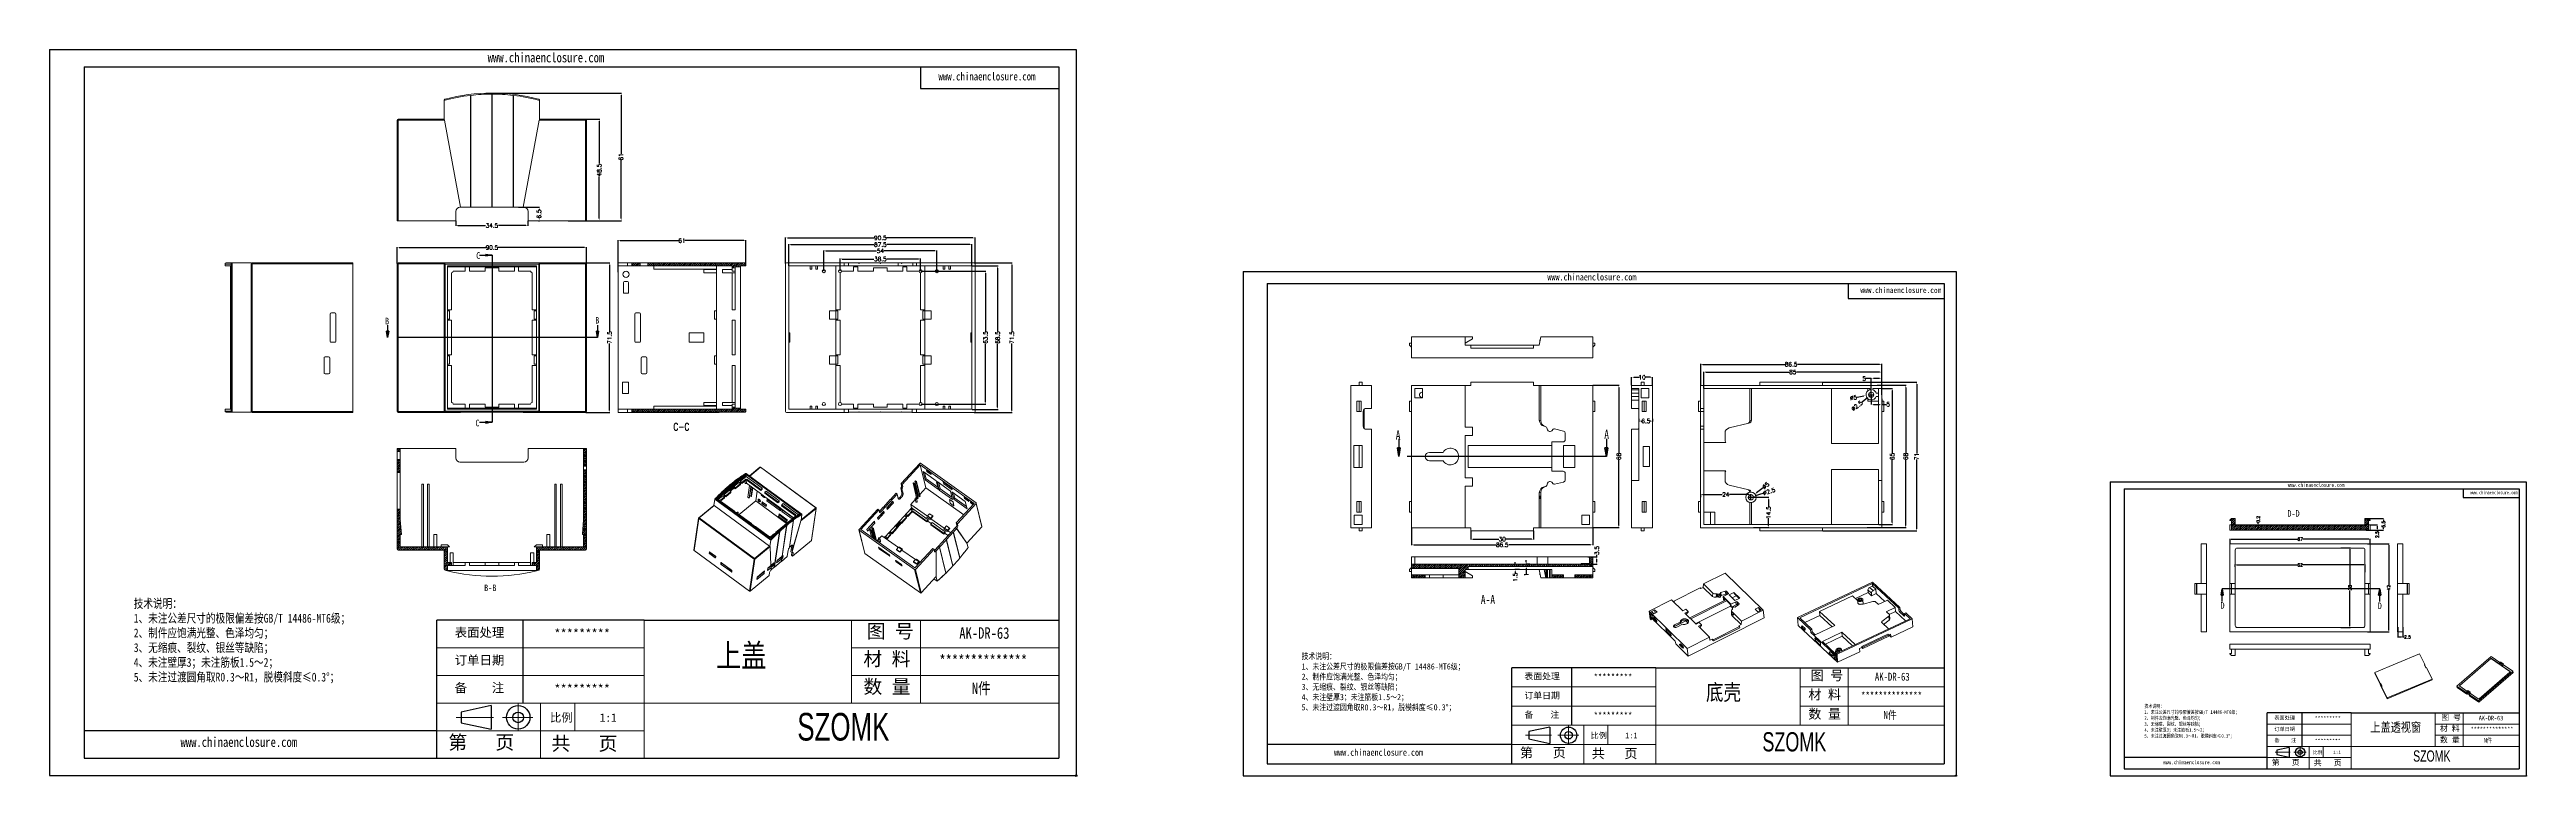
# Model space of a CAD drawing. Header units: inches. Extents: x 2437 to 3620, y 1125 to 1473.
import ezdxf

# ---------------------------------------------------------------- set-up
doc = ezdxf.new("R2010")
doc.units = ezdxf.units.IN
doc.header["$LTSCALE"] = 15
doc.linetypes.add('CENTER2', pattern=[28.575, 19.05, -3.175, 3.175, -3.175])
doc.linetypes.add('PHANTOM', pattern=[12.7, 6.35, -1.27, 1.27, -1.27, 1.27, -1.27])
doc.layers.add('文字', color=81, linetype='Continuous')
for name, color, linetype, lineweight in [('粗实线', 7, 'Continuous', 30), ('细实线', 3, 'Continuous', 9), ('细点划线', 2, 'CENTER2', 9)]:
    doc.layers.add(name, color=color, linetype=linetype, lineweight=lineweight)
doc.styles.add('SLDTEXTSTYLE0', font='TXT', dxfattribs={"width": 0.75})
doc.styles.add('SLDTEXTSTYLE3', font='TXT', dxfattribs={"width": 0.75, "bigfont": 'bigfont'})
doc.styles.get("Standard").update_dxf_attribs({"font": 'txt', "bigfont": 'gbcbig.shx'})
doc.styles.add('宋体', font='', dxfattribs={"width": 0.8, "height": 3.5})
doc.styles.add('长仿宋', font='', dxfattribs={"width": 0.7, "height": 4})
doc.styles.get('宋体').set_extended_font_data('SimSun')
doc.styles.get('长仿宋').set_extended_font_data('SimSun')
doc.dimstyles.new('2', dxfattribs={"dimtxt": 1.5, "dimasz": 0.6, "dimexe": 0.18, "dimexo": 0.0625, "dimgap": 0.09, "dimtad": 0, "dimdsep": 46, "dimtxsty": 'Standard', "dimcen": 0, "dimclrd": 3, "dimclre": 3, "dimadec": 0, "dimazin": 2, "dimtfac": 1, "dimtofl": 0, "dimtmove": 0, "dimatfit": 3, "dimfxl": 1, "dimtolj": 1, "dimtzin": 0, "dimarcsym": 0})
doc.dimstyles.new('2.5', dxfattribs={"dimtxt": 2, "dimasz": 1, "dimexe": 0.18, "dimexo": 0.0625, "dimgap": 0.09, "dimtad": 0, "dimdsep": 46, "dimtxsty": 'Standard', "dimcen": 1, "dimclrd": 3, "dimclre": 3, "dimadec": 0, "dimazin": 2, "dimtfac": 1, "dimtofl": 0, "dimtmove": 0, "dimatfit": 3, "dimfxl": 1, "dimtolj": 1, "dimtzin": 0, "dimarcsym": 0})
pattern_1 = [(45, (-408.8781, -695.8944), (-0.44901281, 0.44901281), [])]
pattern_2 = [(45, (-1383.3028, -635.06406), (-0.44901281, 0.44901281), [])]
pattern_3 = [(45, (-1383.3028, -643.77677), (-0.44901281, 0.44901281), [])]

# ---------------------------------------------------------------- blocks, each defined once
blk = doc.blocks.new('_CLOSED')
at = {"color": 0, "linetype": 'ByBlock', "lineweight": -2}
for p, q in [((-1, 0.166667), (0, 0)), ((-1, 0.166667), (-1, -0.166667)), ((0, 0), (-1, -0.166667)), ((0, 0), (-1, 0))]:
    blk.add_line(p, q, dxfattribs=at)
blk = doc.blocks.new('SW_NOTE_4')
at = {"color": 0, "linetype": 'Continuous', "lineweight": 0, "insert": (22.2, 5.8), "char_height": 3.5, "attachment_point": 2, "style": 'SLDTEXTSTYLE3'}
blk.add_mtext('C-C', dxfattribs=at)
blk = doc.blocks.new('*D300')
at = {"color": 3, "lineweight": -2}
for p, q in [((3478.8, 1236.6), (3478.8, 1239)), ((3479.4, 1238.8), (3510.9, 1238.8)), ((3545.2, 1238.8), (3513.6, 1238.8)), ((3545.8, 1236.6), (3545.8, 1239))]:
    blk.add_line(p, q, dxfattribs=at)
at = {"color": 3}
for points in [[(3479.4, 1238.9), (3479.4, 1238.7), (3478.8, 1238.8)], [(3545.2, 1238.9), (3545.2, 1238.7), (3545.8, 1238.8)]]:
    blk.add_solid(points, dxfattribs=at)
at = {"layer": 'Defpoints', "color": 0}
for p in [(3478.8, 1236.6), (3545.8, 1238.8), (3545.8, 1236.6)]:
    blk.add_point(p, dxfattribs=at)
at = {"color": 0, "insert": (3512.3, 1238.8), "char_height": 1.5, "attachment_point": 5}
blk.add_mtext('\\A1;67', dxfattribs=at)
blk = doc.blocks.new('*D301')
at = {"color": 3, "lineweight": -2}
for p, q in [((3544.5, 1236.6), (3554.8, 1236.6)), ((3554.6, 1236), (3554.6, 1216.9)), ((3554.6, 1195.2), (3554.6, 1214.2)), ((3544.5, 1194.6), (3554.8, 1194.6))]:
    blk.add_line(p, q, dxfattribs=at)
at = {"color": 3}
for points in [[(3554.5, 1236), (3554.7, 1236), (3554.6, 1236.6)], [(3554.5, 1195.2), (3554.7, 1195.2), (3554.6, 1194.6)]]:
    blk.add_solid(points, dxfattribs=at)
at = {"layer": 'Defpoints', "color": 0}
for p in [(3544.4, 1236.6), (3544.4, 1194.6), (3554.6, 1194.6)]:
    blk.add_point(p, dxfattribs=at)
at = {"color": 0, "insert": (3554.6, 1215.6), "char_height": 1.5, "attachment_point": 5, "rotation": 90}
blk.add_mtext('\\A1;42', dxfattribs=at)
blk = doc.blocks.new('*D302')
at = {"color": 3, "lineweight": -2}
for p, q in [((3531.8, 1234.6), (3536.3, 1234.6)), ((3536.1, 1234), (3536.1, 1216.9)), ((3536.1, 1197.2), (3536.1, 1214.2)), ((3531.8, 1196.6), (3536.3, 1196.6))]:
    blk.add_line(p, q, dxfattribs=at)
at = {"color": 3}
for points in [[(3536, 1234), (3536.2, 1234), (3536.1, 1234.6)], [(3536, 1197.2), (3536.2, 1197.2), (3536.1, 1196.6)]]:
    blk.add_solid(points, dxfattribs=at)
at = {"layer": 'Defpoints', "color": 0}
for p in [(3531.7, 1234.6), (3536.1, 1234.6), (3531.7, 1196.6)]:
    blk.add_point(p, dxfattribs=at)
at = {"color": 0, "insert": (3536.1, 1215.6), "char_height": 1.5, "attachment_point": 5, "rotation": 90}
blk.add_mtext('\\A1;38', dxfattribs=at)
blk = doc.blocks.new('*D303')
at = {"color": 3, "lineweight": -2}
for p, q in [((3481.3, 1225.6), (3481.3, 1226.7)), ((3481.9, 1226.5), (3510.9, 1226.5)), ((3542.7, 1226.5), (3513.6, 1226.5)), ((3543.3, 1223), (3543.3, 1226.7))]:
    blk.add_line(p, q, dxfattribs=at)
at = {"color": 3}
for points in [[(3481.9, 1226.6), (3481.9, 1226.4), (3481.3, 1226.5)], [(3542.7, 1226.6), (3542.7, 1226.4), (3543.3, 1226.5)]]:
    blk.add_solid(points, dxfattribs=at)
at = {"layer": 'Defpoints', "color": 0}
for p in [(3481.3, 1226.5), (3481.3, 1225.6), (3543.3, 1222.9)]:
    blk.add_point(p, dxfattribs=at)
at = {"color": 0, "insert": (3512.3, 1226.5), "char_height": 1.5, "attachment_point": 5}
blk.add_mtext('\\A1;62', dxfattribs=at)
blk = doc.blocks.new('*D304')
at = {"color": 3, "lineweight": -2}
for p, q in [((3545.5, 1243.1), (3549.3, 1243.1)), ((3545.8, 1245.6), (3549.3, 1245.6)), ((3549.1, 1245), (3549.1, 1243.7)), ((3549.1, 1243.1), (3549.1, 1242.5))]:
    blk.add_line(p, q, dxfattribs=at)
at = {"color": 3}
for points in [[(3549, 1245), (3549.2, 1245), (3549.1, 1245.6)], [(3549, 1243.7), (3549.2, 1243.7), (3549.1, 1243.1)]]:
    blk.add_solid(points, dxfattribs=at)
at = {"layer": 'Defpoints', "color": 0}
for p in [(3545.4, 1243.1), (3545.8, 1245.6), (3549.1, 1245.6)]:
    blk.add_point(p, dxfattribs=at)
at = {"color": 0, "insert": (3549.1, 1241), "char_height": 1.5, "attachment_point": 5, "rotation": 90}
blk.add_mtext('\\A1;2.5', dxfattribs=at)
blk = doc.blocks.new('*D305')
at = {"color": 3, "lineweight": -2}
for p, q in [((3543.8, 1248.6), (3552.2, 1248.6)), ((3543.8, 1243.1), (3552.2, 1243.1)), ((3552.1, 1248), (3552.1, 1247.5)), ((3552.1, 1243.7), (3552.1, 1244.3))]:
    blk.add_line(p, q, dxfattribs=at)
at = {"color": 3}
for points in [[(3552, 1248), (3552.2, 1248), (3552.1, 1248.6)], [(3552, 1243.7), (3552.2, 1243.7), (3552.1, 1243.1)]]:
    blk.add_solid(points, dxfattribs=at)
at = {"layer": 'Defpoints', "color": 0}
for p in [(3543.7, 1248.6), (3543.7, 1243.1), (3552.1, 1248.6)]:
    blk.add_point(p, dxfattribs=at)
at = {"color": 0, "insert": (3552.1, 1245.9), "char_height": 1.5, "attachment_point": 5, "rotation": 90}
blk.add_mtext('\\A1;5.5', dxfattribs=at)
blk = doc.blocks.new('*D306')
at = {"color": 3, "lineweight": -2}
for p, q in [((3491.8, 1245.6), (3492.5, 1245.6)), ((3491.8, 1245.4), (3492.5, 1245.4)), ((3492.3, 1246.2), (3492.3, 1246.8)), ((3492.3, 1244.8), (3492.3, 1244.2))]:
    blk.add_line(p, q, dxfattribs=at)
at = {"color": 3}
for points in [[(3492.2, 1246.2), (3492.4, 1246.2), (3492.3, 1245.6)], [(3492.2, 1244.8), (3492.4, 1244.8), (3492.3, 1245.4)]]:
    blk.add_solid(points, dxfattribs=at)
at = {"layer": 'Defpoints', "color": 0}
for p in [(3491.7, 1245.6), (3491.7, 1245.4), (3492.3, 1245.6)]:
    blk.add_point(p, dxfattribs=at)
at = {"color": 0, "insert": (3492.3, 1248.3), "char_height": 1.5, "attachment_point": 5, "rotation": 90}
blk.add_mtext('\\A1;0.2', dxfattribs=at)
blk = doc.blocks.new('*D307')
at = {"color": 3, "lineweight": -2}
for p, q in [((3558.9, 1196.7), (3558.9, 1191.9)), ((3561.4, 1196.7), (3561.4, 1191.9)), ((3559.5, 1192.1), (3560.8, 1192.1)), ((3561.4, 1192.1), (3562, 1192.1))]:
    blk.add_line(p, q, dxfattribs=at)
at = {"color": 3}
for points in [[(3559.5, 1192.2), (3559.5, 1192), (3558.9, 1192.1)], [(3560.8, 1192.2), (3560.8, 1192), (3561.4, 1192.1)]]:
    blk.add_solid(points, dxfattribs=at)
at = {"layer": 'Defpoints', "color": 0}
for p in [(3558.9, 1196.7), (3561.4, 1196.7), (3561.4, 1192.1)]:
    blk.add_point(p, dxfattribs=at)
at = {"color": 0, "insert": (3563.6, 1192.1), "char_height": 1.5, "attachment_point": 5}
blk.add_mtext('\\A1;2.5', dxfattribs=at)
blk = doc.blocks.new('*D308')
at = {"color": 3, "lineweight": -2}
for p, q in [((3087.8, 1244.2), (3087.8, 1235.9)), ((3174.3, 1244.2), (3174.3, 1235.9)), ((3088.8, 1236.1), (3128, 1236.1)), ((3173.3, 1236.1), (3134.2, 1236.1))]:
    blk.add_line(p, q, dxfattribs=at)
at = {"color": 3}
for points in [[(3088.8, 1236.2), (3088.8, 1235.9), (3087.8, 1236.1)], [(3173.3, 1236.2), (3173.3, 1235.9), (3174.3, 1236.1)]]:
    blk.add_solid(points, dxfattribs=at)
at = {"layer": 'Defpoints', "color": 0}
for p in [(3087.8, 1244.3), (3174.3, 1244.3), (3174.3, 1236.1)]:
    blk.add_point(p, dxfattribs=at)
at = {"color": 0, "insert": (3131.1, 1236.1), "char_height": 2, "attachment_point": 5}
blk.add_mtext('\\A1;86.5', dxfattribs=at)
blk = doc.blocks.new('*D309')
at = {"color": 3, "lineweight": -2}
for p, q in [((3174.4, 1312.3), (3187, 1312.3)), ((3186.8, 1311.3), (3186.8, 1280)), ((3186.8, 1245.3), (3186.8, 1276.5)), ((3174.4, 1244.3), (3187, 1244.3))]:
    blk.add_line(p, q, dxfattribs=at)
at = {"color": 3}
for points in [[(3186.7, 1311.3), (3187, 1311.3), (3186.8, 1312.3)], [(3186.7, 1245.3), (3187, 1245.3), (3186.8, 1244.3)]]:
    blk.add_solid(points, dxfattribs=at)
at = {"layer": 'Defpoints', "color": 0}
for p in [(3174.3, 1312.3), (3186.8, 1312.3), (3174.3, 1244.3)]:
    blk.add_point(p, dxfattribs=at)
at = {"color": 0, "insert": (3186.8, 1278.3), "char_height": 2, "attachment_point": 5, "rotation": 90}
blk.add_mtext('\\A1;68', dxfattribs=at)
blk = doc.blocks.new('*D312')
at = {"color": 3, "lineweight": -2}
for p, q in [((3225.9, 1312.3), (3225.9, 1322.5)), ((3226.9, 1322.3), (3266.1, 1322.3)), ((3311.4, 1322.3), (3272.2, 1322.3)), ((3312.4, 1312.3), (3312.4, 1322.5))]:
    blk.add_line(p, q, dxfattribs=at)
at = {"color": 3}
for points in [[(3226.9, 1322.5), (3226.9, 1322.1), (3225.9, 1322.3)], [(3311.4, 1322.5), (3311.4, 1322.1), (3312.4, 1322.3)]]:
    blk.add_solid(points, dxfattribs=at)
at = {"layer": 'Defpoints', "color": 0}
for p in [(3312.4, 1322.3), (3225.9, 1312.3), (3312.4, 1312.3)]:
    blk.add_point(p, dxfattribs=at)
at = {"color": 0, "insert": (3269.1, 1322.3), "char_height": 2, "attachment_point": 5}
blk.add_mtext('\\A1;86.5', dxfattribs=at)
blk = doc.blocks.new('*D313')
at = {"color": 3, "lineweight": -2}
for p, q in [((3227.4, 1310.8), (3227.4, 1318.8)), ((3228.4, 1318.6), (3268.1, 1318.6)), ((3311.4, 1318.6), (3271.7, 1318.6)), ((3312.4, 1310.8), (3312.4, 1318.8))]:
    blk.add_line(p, q, dxfattribs=at)
at = {"color": 3}
for points in [[(3228.4, 1318.8), (3228.4, 1318.5), (3227.4, 1318.6)], [(3311.4, 1318.8), (3311.4, 1318.5), (3312.4, 1318.6)]]:
    blk.add_solid(points, dxfattribs=at)
at = {"layer": 'Defpoints', "color": 0}
for p in [(3312.4, 1318.6), (3227.4, 1310.8), (3312.4, 1310.8)]:
    blk.add_point(p, dxfattribs=at)
at = {"color": 0, "insert": (3269.9, 1318.6), "char_height": 2, "attachment_point": 5}
blk.add_mtext('\\A1;85', dxfattribs=at)
blk = doc.blocks.new('*D314')
at = {"color": 3, "lineweight": -2}
for p, q in [((3312.5, 1310.8), (3317.6, 1310.8)), ((3317.4, 1309.8), (3317.4, 1280)), ((3317.4, 1246.8), (3317.4, 1276.5)), ((3311, 1245.8), (3317.6, 1245.8))]:
    blk.add_line(p, q, dxfattribs=at)
at = {"color": 3}
for points in [[(3317.3, 1309.8), (3317.6, 1309.8), (3317.4, 1310.8)], [(3317.3, 1246.8), (3317.6, 1246.8), (3317.4, 1245.8)]]:
    blk.add_solid(points, dxfattribs=at)
at = {"layer": 'Defpoints', "color": 0}
for p in [(3312.4, 1310.8), (3310.9, 1245.8), (3317.4, 1245.8)]:
    blk.add_point(p, dxfattribs=at)
at = {"color": 0, "insert": (3317.4, 1278.3), "char_height": 2, "attachment_point": 5, "rotation": 90}
blk.add_mtext('\\A1;65', dxfattribs=at)
blk = doc.blocks.new('*D316')
at = {"color": 3, "lineweight": -2}
for p, q in [((3310.2, 1312.3), (3324.1, 1312.3)), ((3323.9, 1311.3), (3323.9, 1280)), ((3323.9, 1245.3), (3323.9, 1276.5)), ((3305.4, 1244.3), (3324.1, 1244.3))]:
    blk.add_line(p, q, dxfattribs=at)
at = {"color": 3}
for points in [[(3323.7, 1311.3), (3324, 1311.3), (3323.9, 1312.3)], [(3323.7, 1245.3), (3324, 1245.3), (3323.9, 1244.3)]]:
    blk.add_solid(points, dxfattribs=at)
at = {"layer": 'Defpoints', "color": 0}
for p in [(3310.2, 1312.3), (3323.9, 1312.3), (3305.3, 1244.3)]:
    blk.add_point(p, dxfattribs=at)
at = {"color": 0, "insert": (3323.9, 1278.3), "char_height": 2, "attachment_point": 5, "rotation": 90}
blk.add_mtext('\\A1;68', dxfattribs=at)
blk = doc.blocks.new('*D317')
at = {"color": 3, "lineweight": -2}
for p, q in [((3284.2, 1313.8), (3329.2, 1313.8)), ((3329.1, 1312.8), (3329.1, 1279.7)), ((3329.1, 1243.8), (3329.1, 1276.8)), ((3284.2, 1242.8), (3329.2, 1242.8))]:
    blk.add_line(p, q, dxfattribs=at)
at = {"color": 3}
for points in [[(3328.9, 1312.8), (3329.2, 1312.8), (3329.1, 1313.8)], [(3328.9, 1243.8), (3329.2, 1243.8), (3329.1, 1242.8)]]:
    blk.add_solid(points, dxfattribs=at)
at = {"layer": 'Defpoints', "color": 0}
for p in [(3284.1, 1313.8), (3284.1, 1242.8), (3329.1, 1242.8)]:
    blk.add_point(p, dxfattribs=at)
at = {"color": 0, "insert": (3329.1, 1278.3), "char_height": 2, "attachment_point": 5, "rotation": 90}
blk.add_mtext('\\A1;71', dxfattribs=at)
blk = doc.blocks.new('*D318')
at = {"color": 3, "lineweight": -2}
for p, q in [((3307.4, 1315.5), (3304.7, 1315.5)), ((3307.4, 1307.8), (3307.4, 1315.7)), ((3311.4, 1315.5), (3308.4, 1315.5)), ((3312.4, 1307.8), (3312.4, 1315.7))]:
    blk.add_line(p, q, dxfattribs=at)
at = {"color": 3}
for points in [[(3308.4, 1315.7), (3308.4, 1315.4), (3307.4, 1315.5)], [(3311.4, 1315.7), (3311.4, 1315.4), (3312.4, 1315.5)]]:
    blk.add_solid(points, dxfattribs=at)
at = {"layer": 'Defpoints', "color": 0}
for p in [(3312.4, 1315.5), (3307.4, 1307.8), (3312.4, 1307.8)]:
    blk.add_point(p, dxfattribs=at)
at = {"color": 0, "insert": (3304, 1315.5), "char_height": 2, "attachment_point": 5}
blk.add_mtext('\\A1;5', dxfattribs=at)
blk = doc.blocks.new('*D319')
at = {"color": 3, "lineweight": -2}
for p, q in [((3307.4, 1307.7), (3307.4, 1303.1)), ((3308.4, 1303.2), (3311.4, 1303.2)), ((3312.4, 1305.8), (3312.4, 1303.1)), ((3312.4, 1303.2), (3314.7, 1303.2))]:
    blk.add_line(p, q, dxfattribs=at)
at = {"color": 3}
for points in [[(3308.4, 1303.4), (3308.4, 1303.1), (3307.4, 1303.2)], [(3311.4, 1303.4), (3311.4, 1303.1), (3312.4, 1303.2)]]:
    blk.add_solid(points, dxfattribs=at)
at = {"layer": 'Defpoints', "color": 0}
for p in [(3307.4, 1307.8), (3312.4, 1305.9), (3312.4, 1303.2)]:
    blk.add_point(p, dxfattribs=at)
at = {"color": 0, "insert": (3315.5, 1303.2), "char_height": 2, "attachment_point": 5}
blk.add_mtext('\\A1;5', dxfattribs=at)
blk = doc.blocks.new('*D320')
at = {"color": 3, "lineweight": -2}
for p, q in [((3300.7, 1306.7), (3303.9, 1307.2)), ((3306.4, 1307.8), (3308.4, 1307.8)), ((3307.4, 1306.8), (3307.4, 1308.8))]:
    blk.add_line(p, q, dxfattribs=at)
at = {"color": 3}
blk.add_solid([(3303.9, 1307.4), (3304, 1307.1), (3304.9, 1307.4)], dxfattribs=at)
at = {"layer": 'Defpoints', "color": 0}
for p in [(3304.9, 1307.4), (3309.9, 1308.2)]:
    blk.add_point(p, dxfattribs=at)
at = {"color": 0, "insert": (3298.9, 1306.4), "char_height": 2, "attachment_point": 5, "rotation": 9.0409}
blk.add_mtext('\\A1;∅5', dxfattribs=at)
blk = doc.blocks.new('*D321')
at = {"color": 3, "lineweight": -2}
for p, q in [((3303.1, 1304.4), (3305.6, 1306.4)), ((3306.4, 1307.8), (3308.4, 1307.8)), ((3307.4, 1306.8), (3307.4, 1308.8))]:
    blk.add_line(p, q, dxfattribs=at)
at = {"color": 3}
blk.add_solid([(3305.5, 1306.5), (3305.7, 1306.3), (3306.4, 1307)], dxfattribs=at)
at = {"layer": 'Defpoints', "color": 0}
for p in [(3306.4, 1307), (3308.4, 1308.5)]:
    blk.add_point(p, dxfattribs=at)
at = {"color": 0, "insert": (3300.6, 1302.5), "char_height": 2, "attachment_point": 5, "rotation": 37.816}
blk.add_mtext('\\A1;∅2.5', dxfattribs=at)
blk = doc.blocks.new('*D322')
at = {"color": 3, "lineweight": -2}
for p, q in [((3250, 1258.8), (3258.4, 1258.8)), ((3258.3, 1257.8), (3258.3, 1254.3)), ((3251.1, 1244.3), (3258.4, 1244.3)), ((3258.3, 1245.3), (3258.3, 1248.8))]:
    blk.add_line(p, q, dxfattribs=at)
at = {"color": 3}
for points in [[(3258.1, 1257.8), (3258.4, 1257.8), (3258.3, 1258.8)], [(3258.1, 1245.3), (3258.4, 1245.3), (3258.3, 1244.3)]]:
    blk.add_solid(points, dxfattribs=at)
at = {"layer": 'Defpoints', "color": 0}
for p in [(3249.9, 1258.8), (3258.3, 1258.8), (3251, 1244.3)]:
    blk.add_point(p, dxfattribs=at)
at = {"color": 0, "insert": (3258.3, 1251.5), "char_height": 2, "attachment_point": 5, "rotation": 90}
blk.add_mtext('\\A1;14.5', dxfattribs=at)
blk = doc.blocks.new('*D323')
at = {"color": 3, "lineweight": -2}
for p, q in [((3225.9, 1258.8), (3225.9, 1260.3)), ((3226.9, 1260.1), (3236.1, 1260.1)), ((3248.9, 1260.1), (3239.7, 1260.1)), ((3249.9, 1258.8), (3249.9, 1260.3))]:
    blk.add_line(p, q, dxfattribs=at)
at = {"color": 3}
for points in [[(3226.9, 1260.3), (3226.9, 1259.9), (3225.9, 1260.1)], [(3248.9, 1260.3), (3248.9, 1259.9), (3249.9, 1260.1)]]:
    blk.add_solid(points, dxfattribs=at)
at = {"layer": 'Defpoints', "color": 0}
for p in [(3225.9, 1260.1), (3225.9, 1258.8), (3249.9, 1258.8)]:
    blk.add_point(p, dxfattribs=at)
at = {"color": 0, "insert": (3237.9, 1260.1), "char_height": 2, "attachment_point": 5}
blk.add_mtext('\\A1;24', dxfattribs=at)
blk = doc.blocks.new('*D324')
at = {"color": 3, "lineweight": -2}
for p, q in [((3248.9, 1258.8), (3250.9, 1258.8)), ((3249.9, 1257.8), (3249.9, 1259.8)), ((3255.7, 1263.3), (3252.6, 1260.9))]:
    blk.add_line(p, q, dxfattribs=at)
at = {"color": 3}
blk.add_solid([(3252.5, 1261.1), (3252.7, 1260.8), (3251.9, 1260.3)], dxfattribs=at)
at = {"layer": 'Defpoints', "color": 0}
for p in [(3247.9, 1257.2), (3251.9, 1260.3)]:
    blk.add_point(p, dxfattribs=at)
at = {"color": 0, "insert": (3257, 1264.4), "char_height": 2, "attachment_point": 5, "rotation": 38.4013}
blk.add_mtext('\\A1;∅5', dxfattribs=at)
blk = doc.blocks.new('*D325')
at = {"color": 3, "lineweight": -2}
for p, q in [((3248.9, 1258.8), (3250.9, 1258.8)), ((3249.9, 1257.8), (3249.9, 1259.8)), ((3255.6, 1260.6), (3252, 1259.5))]:
    blk.add_line(p, q, dxfattribs=at)
at = {"color": 3}
blk.add_solid([(3252, 1259.6), (3252.1, 1259.3), (3251.1, 1259.1)], dxfattribs=at)
at = {"layer": 'Defpoints', "color": 0}
for p in [(3248.7, 1258.4), (3251.1, 1259.1)]:
    blk.add_point(p, dxfattribs=at)
at = {"color": 0, "insert": (3258.6, 1261.6), "char_height": 2, "attachment_point": 5, "rotation": 17.8473}
blk.add_mtext('\\A1;∅2.5', dxfattribs=at)
blk = doc.blocks.new('*D326')
at = {"color": 3, "lineweight": -2}
for p, q in [((3192.9, 1312.3), (3192.9, 1316.2)), ((3193.9, 1316.1), (3196.6, 1316.1)), ((3201.9, 1316.1), (3199.2, 1316.1)), ((3202.9, 1312.3), (3202.9, 1316.2))]:
    blk.add_line(p, q, dxfattribs=at)
at = {"color": 3}
for points in [[(3193.9, 1316.2), (3193.9, 1315.9), (3192.9, 1316.1)], [(3201.9, 1316.2), (3201.9, 1315.9), (3202.9, 1316.1)]]:
    blk.add_solid(points, dxfattribs=at)
at = {"layer": 'Defpoints', "color": 0}
for p in [(3202.9, 1316.1), (3192.9, 1312.3), (3202.9, 1312.3)]:
    blk.add_point(p, dxfattribs=at)
at = {"color": 0, "insert": (3197.9, 1316.1), "char_height": 2, "attachment_point": 5}
blk.add_mtext('\\A1;10', dxfattribs=at)
blk = doc.blocks.new('*D327')
at = {"color": 3, "lineweight": -2}
for p, q in [((3196.4, 1296.2), (3196.4, 1295)), ((3197.4, 1295.2), (3197.6, 1295.2)), ((3201.9, 1295.2), (3201.7, 1295.2)), ((3202.9, 1296.2), (3202.9, 1295))]:
    blk.add_line(p, q, dxfattribs=at)
at = {"color": 3}
for points in [[(3197.4, 1295.4), (3197.4, 1295), (3196.4, 1295.2)], [(3201.9, 1295.4), (3201.9, 1295), (3202.9, 1295.2)]]:
    blk.add_solid(points, dxfattribs=at)
at = {"layer": 'Defpoints', "color": 0}
for p in [(3196.4, 1296.3), (3202.9, 1296.3), (3202.9, 1295.2)]:
    blk.add_point(p, dxfattribs=at)
at = {"color": 0, "insert": (3199.7, 1295.2), "char_height": 2, "attachment_point": 5}
blk.add_mtext('\\A1;6.5', dxfattribs=at)
blk = doc.blocks.new('*D328')
at = {"color": 3, "lineweight": -2}
for p, q in [((3139.3, 1225.8), (3137.1, 1225.8)), ((3139.3, 1224.3), (3137.1, 1224.3)), ((3137.3, 1226.8), (3137.3, 1227.8)), ((3137.3, 1223.3), (3137.3, 1222.3))]:
    blk.add_line(p, q, dxfattribs=at)
at = {"color": 3}
for points in [[(3137.1, 1226.8), (3137.4, 1226.8), (3137.3, 1225.8)], [(3137.1, 1223.3), (3137.4, 1223.3), (3137.3, 1224.3)]]:
    blk.add_solid(points, dxfattribs=at)
at = {"layer": 'Defpoints', "color": 0}
for p in [(3137.3, 1224.3), (3139.3, 1225.8), (3139.3, 1224.3)]:
    blk.add_point(p, dxfattribs=at)
at = {"color": 0, "insert": (3137.3, 1220.6), "char_height": 2, "attachment_point": 5, "rotation": 90}
blk.add_mtext('\\A1;1.5', dxfattribs=at)
blk = doc.blocks.new('*D329')
at = {"color": 3, "lineweight": -2}
for p, q in [((3144.3, 1226.8), (3142.4, 1226.8)), ((3144.5, 1225.8), (3142.4, 1225.8)), ((3142.6, 1227.8), (3142.6, 1228.8)), ((3142.6, 1224.8), (3142.6, 1222.3))]:
    blk.add_line(p, q, dxfattribs=at)
at = {"color": 3}
for points in [[(3142.4, 1227.8), (3142.7, 1227.8), (3142.6, 1226.8)], [(3142.4, 1224.8), (3142.7, 1224.8), (3142.6, 1225.8)]]:
    blk.add_solid(points, dxfattribs=at)
at = {"layer": 'Defpoints', "color": 0}
for p in [(3142.6, 1225.8), (3144.3, 1226.8), (3144.6, 1225.8)]:
    blk.add_point(p, dxfattribs=at)
at = {"color": 0, "insert": (3142.6, 1221.9), "char_height": 2, "attachment_point": 5, "rotation": 90}
blk.add_mtext('\\A1;1', dxfattribs=at)
blk = doc.blocks.new('*D330')
at = {"color": 3, "lineweight": -2}
for p, q in [((3176.3, 1230.3), (3176.3, 1231.3)), ((3172, 1230.3), (3176.4, 1230.3)), ((3172.4, 1226.8), (3176.4, 1226.8)), ((3176.3, 1227.8), (3176.3, 1229.3))]:
    blk.add_line(p, q, dxfattribs=at)
at = {"color": 3}
for points in [[(3176.1, 1229.3), (3176.4, 1229.3), (3176.3, 1230.3)], [(3176.1, 1227.8), (3176.4, 1227.8), (3176.3, 1226.8)]]:
    blk.add_solid(points, dxfattribs=at)
at = {"layer": 'Defpoints', "color": 0}
for p in [(3172, 1230.3), (3172.4, 1226.8), (3176.3, 1230.3)]:
    blk.add_point(p, dxfattribs=at)
at = {"color": 0, "insert": (3176.3, 1233.4), "char_height": 2, "attachment_point": 5, "rotation": 90}
blk.add_mtext('\\A1;3.5', dxfattribs=at)
blk = doc.blocks.new('*D331')
at = {"color": 3, "lineweight": -2}
for p, q in [((3116.1, 1242.7), (3116.1, 1238.6)), ((3146.1, 1242.7), (3146.1, 1238.6)), ((3117.1, 1238.8), (3129.5, 1238.8)), ((3145.1, 1238.8), (3132.7, 1238.8))]:
    blk.add_line(p, q, dxfattribs=at)
at = {"color": 3}
for points in [[(3117.1, 1239), (3117.1, 1238.6), (3116.1, 1238.8)], [(3145.1, 1239), (3145.1, 1238.6), (3146.1, 1238.8)]]:
    blk.add_solid(points, dxfattribs=at)
at = {"layer": 'Defpoints', "color": 0}
for p in [(3116.1, 1242.8), (3146.1, 1242.8), (3146.1, 1238.8)]:
    blk.add_point(p, dxfattribs=at)
at = {"color": 0, "insert": (3131.1, 1238.8), "char_height": 2, "attachment_point": 5}
blk.add_mtext('\\A1;30', dxfattribs=at)
blk = doc.blocks.new('*D332')
at = {"color": 3, "lineweight": -2}
for p, q in [((2603.1, 1370.4), (2603.1, 1378.3)), ((2604.1, 1378.1), (2645.5, 1378.1)), ((2692.6, 1378.1), (2651.3, 1378.1)), ((2693.6, 1370.4), (2693.6, 1378.3))]:
    blk.add_line(p, q, dxfattribs=at)
at = {"color": 3}
for points in [[(2604.1, 1378.3), (2604.1, 1378), (2603.1, 1378.1)], [(2692.6, 1378.3), (2692.6, 1378), (2693.6, 1378.1)]]:
    blk.add_solid(points, dxfattribs=at)
at = {"layer": 'Defpoints', "color": 0}
for p in [(2693.6, 1378.1), (2603.1, 1370.3), (2693.6, 1370.3)]:
    blk.add_point(p, dxfattribs=at)
at = {"color": 0, "insert": (2648.4, 1378.1), "char_height": 2, "attachment_point": 5}
blk.add_mtext('\\A1;90.5', dxfattribs=at)
blk = doc.blocks.new('*D333')
at = {"color": 3, "lineweight": -2}
for p, q in [((2693.2, 1370.8), (2704.7, 1370.8)), ((2704.6, 1369.8), (2704.6, 1337.8)), ((2704.6, 1300.3), (2704.6, 1332.3)), ((2693.2, 1299.3), (2704.7, 1299.3))]:
    blk.add_line(p, q, dxfattribs=at)
at = {"color": 3}
for points in [[(2704.4, 1369.8), (2704.7, 1369.8), (2704.6, 1370.8)], [(2704.4, 1300.3), (2704.7, 1300.3), (2704.6, 1299.3)]]:
    blk.add_solid(points, dxfattribs=at)
at = {"layer": 'Defpoints', "color": 0}
for p in [(2693.1, 1370.8), (2704.6, 1370.8), (2693.1, 1299.3)]:
    blk.add_point(p, dxfattribs=at)
at = {"color": 0, "insert": (2704.6, 1335.1), "char_height": 2, "attachment_point": 5, "rotation": 90}
blk.add_mtext('\\A1;71.5', dxfattribs=at)
blk = doc.blocks.new('*D334')
at = {"color": 3, "lineweight": -2}
for p, q in [((2790.2, 1369.4), (2790.2, 1379.7)), ((2791.2, 1379.5), (2830.9, 1379.5)), ((2876.7, 1379.5), (2837, 1379.5)), ((2877.7, 1369.4), (2877.7, 1379.7))]:
    blk.add_line(p, q, dxfattribs=at)
at = {"color": 3}
for points in [[(2791.2, 1379.7), (2791.2, 1379.3), (2790.2, 1379.5)], [(2876.7, 1379.7), (2876.7, 1379.3), (2877.7, 1379.5)]]:
    blk.add_solid(points, dxfattribs=at)
at = {"layer": 'Defpoints', "color": 0}
for p in [(2877.7, 1379.5), (2790.2, 1369.3), (2877.7, 1369.3)]:
    blk.add_point(p, dxfattribs=at)
at = {"color": 0, "insert": (2834, 1379.5), "char_height": 2, "attachment_point": 5}
blk.add_mtext('\\A1;87.5', dxfattribs=at)
blk = doc.blocks.new('*D335')
at = {"color": 3, "lineweight": -2}
for p, q in [((2788.7, 1370.4), (2788.7, 1382.9)), ((2789.7, 1382.7), (2831, 1382.7)), ((2878.2, 1382.7), (2836.9, 1382.7)), ((2879.2, 1370.4), (2879.2, 1382.9))]:
    blk.add_line(p, q, dxfattribs=at)
at = {"color": 3}
for points in [[(2789.7, 1382.8), (2789.7, 1382.5), (2788.7, 1382.7)], [(2878.2, 1382.8), (2878.2, 1382.5), (2879.2, 1382.7)]]:
    blk.add_solid(points, dxfattribs=at)
at = {"layer": 'Defpoints', "color": 0}
for p in [(2788.7, 1382.7), (2788.7, 1370.3), (2879.2, 1370.3)]:
    blk.add_point(p, dxfattribs=at)
at = {"color": 0, "insert": (2834, 1382.7), "char_height": 2, "attachment_point": 5}
blk.add_mtext('\\A1;90.5', dxfattribs=at)
blk = doc.blocks.new('*D336')
at = {"color": 3, "lineweight": -2}
for p, q in [((2814.7, 1366.9), (2814.7, 1372.8)), ((2853.2, 1366.9), (2853.2, 1372.8)), ((2815.7, 1372.6), (2830.9, 1372.6)), ((2852.2, 1372.6), (2837, 1372.6))]:
    blk.add_line(p, q, dxfattribs=at)
at = {"color": 3}
for points in [[(2815.7, 1372.8), (2815.7, 1372.5), (2814.7, 1372.6)], [(2852.2, 1372.8), (2852.2, 1372.5), (2853.2, 1372.6)]]:
    blk.add_solid(points, dxfattribs=at)
at = {"layer": 'Defpoints', "color": 0}
for p in [(2814.7, 1366.8), (2853.2, 1372.6), (2853.2, 1366.8)]:
    blk.add_point(p, dxfattribs=at)
at = {"color": 0, "insert": (2834, 1372.6), "char_height": 2, "attachment_point": 5}
blk.add_mtext('\\A1;38.5', dxfattribs=at)
blk = doc.blocks.new('*D337')
at = {"color": 3, "lineweight": -2}
for p, q in [((2807, 1366.9), (2807, 1376.7)), ((2808, 1376.5), (2832.2, 1376.5)), ((2860, 1376.5), (2835.7, 1376.5)), ((2861, 1366.9), (2861, 1376.7))]:
    blk.add_line(p, q, dxfattribs=at)
at = {"color": 3}
for points in [[(2808, 1376.6), (2808, 1376.3), (2807, 1376.5)], [(2860, 1376.6), (2860, 1376.3), (2861, 1376.5)]]:
    blk.add_solid(points, dxfattribs=at)
at = {"layer": 'Defpoints', "color": 0}
for p in [(2861, 1376.5), (2807, 1366.8), (2861, 1366.8)]:
    blk.add_point(p, dxfattribs=at)
at = {"color": 0, "insert": (2834, 1376.5), "char_height": 2, "attachment_point": 5}
blk.add_mtext('\\A1;54', dxfattribs=at)
blk = doc.blocks.new('*D338')
at = {"color": 3, "lineweight": -2}
for p, q in [((2853.3, 1366.8), (2884.4, 1366.8)), ((2884.2, 1365.8), (2884.2, 1338.2)), ((2884.2, 1304.3), (2884.2, 1332)), ((2853.3, 1303.3), (2884.4, 1303.3))]:
    blk.add_line(p, q, dxfattribs=at)
at = {"color": 3}
for points in [[(2884.1, 1365.8), (2884.4, 1365.8), (2884.2, 1366.8)], [(2884.1, 1304.3), (2884.4, 1304.3), (2884.2, 1303.3)]]:
    blk.add_solid(points, dxfattribs=at)
at = {"layer": 'Defpoints', "color": 0}
for p in [(2853.2, 1366.8), (2884.2, 1366.8), (2853.2, 1303.3)]:
    blk.add_point(p, dxfattribs=at)
at = {"color": 0, "insert": (2884.2, 1335.1), "char_height": 2, "attachment_point": 5, "rotation": 90}
blk.add_mtext('\\A1;63.5', dxfattribs=at)
blk = doc.blocks.new('*D339')
at = {"color": 3, "lineweight": -2}
for p, q in [((2878.8, 1370.8), (2897, 1370.8)), ((2896.8, 1369.8), (2896.8, 1337.8)), ((2896.8, 1300.3), (2896.8, 1332.3)), ((2878.8, 1299.3), (2897, 1299.3))]:
    blk.add_line(p, q, dxfattribs=at)
at = {"color": 3}
for points in [[(2896.6, 1369.8), (2897, 1369.8), (2896.8, 1370.8)], [(2896.6, 1300.3), (2897, 1300.3), (2896.8, 1299.3)]]:
    blk.add_solid(points, dxfattribs=at)
at = {"layer": 'Defpoints', "color": 0}
for p in [(2878.7, 1370.8), (2896.8, 1370.8), (2878.7, 1299.3)]:
    blk.add_point(p, dxfattribs=at)
at = {"color": 0, "insert": (2896.8, 1335.1), "char_height": 2, "attachment_point": 5, "rotation": 90}
blk.add_mtext('\\A1;71.5', dxfattribs=at)
blk = doc.blocks.new('*D340')
at = {"color": 3, "lineweight": -2}
for p, q in [((2877.8, 1369.3), (2890.2, 1369.3)), ((2890, 1368.3), (2890, 1338.2)), ((2890, 1301.8), (2890, 1332)), ((2877.8, 1300.8), (2890.2, 1300.8))]:
    blk.add_line(p, q, dxfattribs=at)
at = {"color": 3}
for points in [[(2889.9, 1368.3), (2890.2, 1368.3), (2890, 1369.3)], [(2889.9, 1301.8), (2890.2, 1301.8), (2890, 1300.8)]]:
    blk.add_solid(points, dxfattribs=at)
at = {"layer": 'Defpoints', "color": 0}
for p in [(2877.7, 1369.3), (2877.7, 1300.8), (2890, 1300.8)]:
    blk.add_point(p, dxfattribs=at)
at = {"color": 0, "insert": (2890, 1335.1), "char_height": 2, "attachment_point": 5, "rotation": 90}
blk.add_mtext('\\A1;68.5', dxfattribs=at)
blk = doc.blocks.new('*D341')
at = {"color": 3, "lineweight": -2}
for p, q in [((2708.7, 1366.3), (2708.7, 1381.6)), ((2709.7, 1381.4), (2737.8, 1381.4)), ((2768.7, 1381.4), (2740.6, 1381.4)), ((2769.7, 1369.4), (2769.7, 1381.6))]:
    blk.add_line(p, q, dxfattribs=at)
at = {"color": 3}
for points in [[(2709.7, 1381.6), (2709.7, 1381.2), (2708.7, 1381.4)], [(2768.7, 1381.6), (2768.7, 1381.2), (2769.7, 1381.4)]]:
    blk.add_solid(points, dxfattribs=at)
at = {"layer": 'Defpoints', "color": 0}
for p in [(2769.7, 1381.4), (2708.7, 1366.2), (2769.7, 1369.3)]:
    blk.add_point(p, dxfattribs=at)
at = {"color": 0, "insert": (2739.2, 1381.4), "char_height": 2, "attachment_point": 5}
blk.add_mtext('\\A1;61', dxfattribs=at)
blk = doc.blocks.new('*D342')
at = {"color": 3, "lineweight": -2}
for p, q in [((2648.4, 1451.9), (2710.3, 1451.9)), ((2710.1, 1450.9), (2710.1, 1422.8)), ((2710.1, 1391.9), (2710.1, 1419.9)), ((2684.9, 1390.9), (2710.3, 1390.9))]:
    blk.add_line(p, q, dxfattribs=at)
at = {"color": 3}
for points in [[(2710, 1450.9), (2710.3, 1450.9), (2710.1, 1451.9)], [(2710, 1391.9), (2710.3, 1391.9), (2710.1, 1390.9)]]:
    blk.add_solid(points, dxfattribs=at)
at = {"layer": 'Defpoints', "color": 0}
for p in [(2648.4, 1451.9), (2710.1, 1451.9), (2684.8, 1390.9)]:
    blk.add_point(p, dxfattribs=at)
at = {"color": 0, "insert": (2710.1, 1421.4), "char_height": 2, "attachment_point": 5, "rotation": 90}
blk.add_mtext('\\A1;61', dxfattribs=at)
blk = doc.blocks.new('*D343')
at = {"color": 3, "lineweight": -2}
for p, q in [((2690.1, 1439.4), (2699.9, 1439.4)), ((2699.7, 1438.4), (2699.7, 1418.2)), ((2699.7, 1391.9), (2699.7, 1412)), ((2690.1, 1390.9), (2699.9, 1390.9))]:
    blk.add_line(p, q, dxfattribs=at)
at = {"color": 3}
for points in [[(2699.5, 1438.4), (2699.8, 1438.4), (2699.7, 1439.4)], [(2699.5, 1391.9), (2699.8, 1391.9), (2699.7, 1390.9)]]:
    blk.add_solid(points, dxfattribs=at)
at = {"layer": 'Defpoints', "color": 0}
for p in [(2690, 1439.4), (2699.7, 1439.4), (2690, 1390.9)]:
    blk.add_point(p, dxfattribs=at)
at = {"color": 0, "insert": (2699.7, 1415.1), "char_height": 2, "attachment_point": 5, "rotation": 90}
blk.add_mtext('\\A1;48.5', dxfattribs=at)
blk = doc.blocks.new('*D344')
at = {"color": 3, "lineweight": -2}
for p, q in [((2661.1, 1397.4), (2671.1, 1397.4)), ((2670.7, 1390.9), (2671.1, 1390.9)), ((2670.9, 1396.4), (2670.9, 1396.2)), ((2670.9, 1391.9), (2670.9, 1392))]:
    blk.add_line(p, q, dxfattribs=at)
at = {"color": 3}
for points in [[(2670.8, 1396.4), (2671.1, 1396.4), (2670.9, 1397.4)], [(2670.8, 1391.9), (2671.1, 1391.9), (2670.9, 1390.9)]]:
    blk.add_solid(points, dxfattribs=at)
at = {"layer": 'Defpoints', "color": 0}
for p in [(2661, 1397.4), (2670.9, 1397.4), (2670.6, 1390.9)]:
    blk.add_point(p, dxfattribs=at)
at = {"color": 0, "insert": (2670.9, 1394.1), "char_height": 2, "attachment_point": 5, "rotation": 90}
blk.add_mtext('\\A1;6.5', dxfattribs=at)
blk = doc.blocks.new('*D345')
at = {"color": 3, "lineweight": -2}
for p, q in [((2631.1, 1390.8), (2631.1, 1388.4)), ((2632.1, 1388.6), (2645.3, 1388.6)), ((2664.6, 1388.6), (2651.5, 1388.6)), ((2665.6, 1390.8), (2665.6, 1388.4))]:
    blk.add_line(p, q, dxfattribs=at)
at = {"color": 3}
for points in [[(2632.1, 1388.8), (2632.1, 1388.4), (2631.1, 1388.6)], [(2664.6, 1388.8), (2664.6, 1388.4), (2665.6, 1388.6)]]:
    blk.add_solid(points, dxfattribs=at)
at = {"layer": 'Defpoints', "color": 0}
for p in [(2631.1, 1390.9), (2631.1, 1388.6), (2665.6, 1390.9)]:
    blk.add_point(p, dxfattribs=at)
at = {"color": 0, "insert": (2648.4, 1388.6), "char_height": 2, "attachment_point": 5}
blk.add_mtext('\\A1;34.5', dxfattribs=at)

msp = doc.modelspace()

# ---------------------------------------------------------------- hatches: boundary and pattern name
at = {"linetype": 'Continuous', "lineweight": 0}
h = msp.add_hatch(dxfattribs=at)
h.set_pattern_fill('ANSI31', color=4, scale=0.2, style=0)
h.set_pattern_definition(pattern_3)
h.paths.add_polyline_path([(2719.214, 1369.327), (2719.214, 1370.727), (2715.214, 1370.727), (2715.214, 1369.327)], flags=0)
h = msp.add_hatch(dxfattribs=at)
h.set_pattern_fill('ANSI31', color=4, scale=0.2, style=0)
h.set_pattern_definition(pattern_3)
edge = h.paths.add_edge_path(flags=0)
edge.add_line((2769.214, 1370.727), (2722.963, 1370.727))
edge.add_line((2722.963, 1370.727), (2722.963, 1369.327))
edge.add_line((2722.963, 1369.327), (2763.103, 1369.327))
edge.add_line((2763.103, 1369.327), (2763.103, 1368.327))
edge.add_line((2763.103, 1368.327), (2764.603, 1368.327))
edge.add_line((2764.603, 1368.327), (2764.603, 1368.827))
edge.add_line((2764.603, 1368.827), (2767.003, 1368.827))
edge.add_line((2767.003, 1368.827), (2767.003, 1369.327))
edge.add_line((2767.003, 1369.327), (2769.714, 1369.327))
edge.add_line((2769.714, 1369.327), (2769.714, 1370.227))
edge.add_spline(control_points=[(2769.714, 1370.227), (2769.714, 1370.238), (2769.714, 1370.25), (2769.713, 1370.262), (2769.709, 1370.318), (2769.695, 1370.374), (2769.673, 1370.425), (2769.651, 1370.476), (2769.619, 1370.525), (2769.582, 1370.566), (2769.544, 1370.607), (2769.498, 1370.642), (2769.449, 1370.668), (2769.399, 1370.694), (2769.344, 1370.713), (2769.289, 1370.721), (2769.264, 1370.725), (2769.239, 1370.727), (2769.214, 1370.727)], knot_values=[0.00164382, 0.00164382, 0.00164382, 0.00164382, 0.00167886, 0.00167886, 0.00167886, 0.00184674, 0.00184674, 0.00184674, 0.00201463, 0.00201463, 0.00201463, 0.00218251, 0.00218251, 0.00218251, 0.0023504, 0.0023504, 0.0023504, 0.0024253, 0.0024253, 0.0024253, 0.0024253], weights=[1, 1, 1, 1, 1, 1, 1, 1, 1, 1, 1, 1, 1, 1, 1, 1, 1, 1, 1], degree=3, periodic=0)
h = msp.add_hatch(dxfattribs=at)
h.set_pattern_fill('ANSI31', color=4, scale=0.2, style=0)
h.set_pattern_definition(pattern_3)
edge = h.paths.add_edge_path(flags=0)
edge.add_line((2715.214, 1299.427), (2769.214, 1299.427))
edge.add_spline(control_points=[(2769.214, 1299.427), (2769.216, 1299.427), (2769.218, 1299.427), (2769.221, 1299.427), (2769.277, 1299.427), (2769.333, 1299.438), (2769.386, 1299.457), (2769.438, 1299.476), (2769.488, 1299.505), (2769.532, 1299.54), (2769.575, 1299.576), (2769.612, 1299.619), (2769.642, 1299.667), (2769.671, 1299.715), (2769.692, 1299.768), (2769.703, 1299.823), (2769.71, 1299.857), (2769.714, 1299.892), (2769.714, 1299.927)], knot_values=[0.00049723, 0.00049723, 0.00049723, 0.00049723, 0.00050366, 0.00050366, 0.00050366, 0.00067154, 0.00067154, 0.00067154, 0.00083943, 0.00083943, 0.00083943, 0.00100731, 0.00100731, 0.00100731, 0.0011752, 0.0011752, 0.0011752, 0.00127894, 0.00127894, 0.00127894, 0.00127894], weights=[1, 1, 1, 1, 1, 1, 1, 1, 1, 1, 1, 1, 1, 1, 1, 1, 1, 1, 1], degree=3, periodic=0)
edge.add_line((2769.714, 1299.927), (2769.714, 1300.827))
edge.add_line((2769.714, 1300.827), (2767.003, 1300.827))
edge.add_line((2767.003, 1300.827), (2767.003, 1301.327))
edge.add_line((2767.003, 1301.327), (2764.603, 1301.327))
edge.add_line((2764.603, 1301.327), (2764.603, 1301.827))
edge.add_line((2764.603, 1301.827), (2763.103, 1301.827))
edge.add_line((2763.103, 1301.827), (2763.103, 1300.827))
edge.add_line((2763.103, 1300.827), (2715.214, 1300.827))
edge.add_line((2715.214, 1300.827), (2715.214, 1299.427))
h = msp.add_hatch(dxfattribs=at)
h.set_pattern_fill('ANSI31', color=4, scale=0.2, style=0)
h.set_pattern_definition(pattern_2)
h.paths.add_polyline_path([(2603.137, 1280.604), (2604.637, 1280.604), (2604.637, 1282.104), (2603.137, 1282.104)], flags=0)
h = msp.add_hatch(dxfattribs=at)
h.set_pattern_fill('ANSI31', color=4, scale=0.2, style=0)
h.set_pattern_definition(pattern_2)
h.paths.add_polyline_path([(2693.637, 1282.104), (2692.137, 1282.104), (2692.137, 1274.104), (2693.637, 1274.104)], flags=0)
h = msp.add_hatch(dxfattribs=at)
h.set_pattern_fill('ANSI31', color=4, scale=0.2, style=0)
h.set_pattern_definition(pattern_2)
h.paths.add_polyline_path([(2603.137, 1270.604), (2604.637, 1270.604), (2604.637, 1276.804), (2603.137, 1276.804)], flags=0)
h = msp.add_hatch(dxfattribs=at)
h.set_pattern_fill('ANSI31', color=4, scale=0.2, style=0)
h.set_pattern_definition(pattern_2)
edge = h.paths.add_edge_path(flags=0)
edge.add_arc((2648.387, 1308.865), 87.76, 284.012673, 284.77263)
edge.add_arc((2670.637, 1224.489), 0.5, 284.77263, 360)
edge.add_line((2671.137, 1224.489), (2671.137, 1233.604))
edge.add_line((2671.137, 1233.604), (2693.137, 1233.604))
edge.add_arc((2693.137, 1234.104), 0.5, 270, 360)
edge.add_line((2693.637, 1234.104), (2693.637, 1271.404))
edge.add_line((2693.637, 1271.404), (2692.137, 1271.404))
edge.add_line((2692.137, 1271.404), (2692.137, 1248.104))
edge.add_line((2692.137, 1248.104), (2691.637, 1241.104))
edge.add_line((2691.637, 1241.104), (2692.137, 1241.104))
edge.add_line((2692.137, 1241.104), (2692.137, 1235.104))
edge.add_line((2692.137, 1235.104), (2669.637, 1235.104))
edge.add_line((2669.637, 1235.104), (2669.637, 1227.716))
edge.add_line((2669.637, 1227.716), (2667.637, 1227.716))
edge.add_line((2667.637, 1227.716), (2667.637, 1226.216))
edge.add_line((2667.637, 1226.216), (2669.637, 1226.216))
edge.add_line((2669.637, 1226.216), (2669.637, 1223.716))
h = msp.add_hatch(dxfattribs=at)
h.set_pattern_fill('ANSI31', color=4, scale=0.2, style=0)
h.set_pattern_definition(pattern_2)
edge = h.paths.add_edge_path(flags=0)
edge.add_arc((2648.387, 1308.865), 87.76, 255.22737, 255.987327)
edge.add_line((2627.137, 1223.716), (2627.137, 1226.216))
edge.add_line((2627.137, 1226.216), (2629.137, 1226.216))
edge.add_line((2629.137, 1226.216), (2629.137, 1227.716))
edge.add_line((2629.137, 1227.716), (2627.137, 1227.716))
edge.add_line((2627.137, 1227.716), (2627.137, 1235.104))
edge.add_line((2627.137, 1235.104), (2604.637, 1235.104))
edge.add_line((2604.637, 1235.104), (2604.637, 1241.104))
edge.add_line((2604.637, 1241.104), (2605.137, 1241.104))
edge.add_line((2605.137, 1241.104), (2604.637, 1248.104))
edge.add_line((2604.637, 1248.104), (2604.637, 1253.104))
edge.add_line((2604.637, 1253.104), (2603.137, 1253.104))
edge.add_line((2603.137, 1253.104), (2603.137, 1234.104))
edge.add_arc((2603.637, 1234.104), 0.5, 180, 270)
edge.add_line((2603.637, 1233.604), (2625.637, 1233.604))
edge.add_line((2625.637, 1233.604), (2625.637, 1224.489))
edge.add_arc((2626.137, 1224.489), 0.5, 180, 255.22737)
h = msp.add_hatch(dxfattribs=at)
h.set_pattern_fill('ANSI31', color=4, scale=0.2, style=0)
h.set_pattern_definition([(45, (25.29296, -402.01804), (-0.44901281, 0.44901281), [])])
h.paths.add_polyline_path([(3478.769, 1247.64), (3479.519, 1247.64), (3479.519, 1243.14), (3545.019, 1243.14), (3545.019, 1247.64), (3545.769, 1247.64), (3545.769, 1247.89), (3545.019, 1248.64), (3543.269, 1248.64), (3543.269, 1245.44), (3481.269, 1245.44), (3481.269, 1248.64), (3479.519, 1248.64), (3478.769, 1247.89)], flags=0)
h = msp.add_hatch(dxfattribs=at)
h.set_pattern_fill('ANSI31', color=4, scale=0.2, style=0)
h.set_pattern_definition(pattern_1)
h.paths.add_polyline_path([(3174.315, 1225.82), (3174.315, 1230.32), (3172.815, 1230.32), (3172.815, 1226.82), (3087.815, 1226.82), (3087.815, 1224.82), (3110.315, 1224.82), (3110.315, 1221.82), (3110.315, 1220.32), (3113.315, 1220.32), (3113.315, 1224.32), (3114.815, 1224.32), (3114.815, 1225.82)], flags=0)
h = msp.add_hatch(dxfattribs=at)
h.set_pattern_fill('ANSI31', color=4, scale=0.2, style=0)
h.set_pattern_definition(pattern_1)
h.paths.add_polyline_path([(3087.815, 1221.82), (3087.815, 1220.32), (3094.315, 1220.32), (3094.315, 1221.82)], flags=0)
h = msp.add_hatch(dxfattribs=at)
h.set_pattern_fill('ANSI31', color=4, scale=0.2, style=0)
h.set_pattern_definition(pattern_1)
h.paths.add_polyline_path([(3160.315, 1220.32), (3160.315, 1221.82), (3154.815, 1221.82), (3154.815, 1220.32)], flags=0)
h = msp.add_hatch(dxfattribs=at)
h.set_pattern_fill('ANSI31', color=4, scale=0.2, style=0)
h.set_pattern_definition(pattern_1)
h.paths.add_polyline_path([(3165.815, 1221.82), (3165.815, 1220.32), (3174.315, 1220.32), (3174.315, 1221.82)], flags=0)

# ---------------------------------------------------------------- linework, layer by layer
for p, q in [((2437.044, 1472.662), (2927.521, 1472.662)), ((2437.044, 1472.662), (2437.044, 1125.86)), ((2927.521, 1472.662), (2927.521, 1125.86)), ((2453.558, 1464.405), (2919.264, 1464.405)), ((2453.558, 1464.405), (2453.558, 1134.117)), ((2853.207, 1464.405), (2853.207, 1454.084)), ((2919.264, 1464.405), (2919.264, 1134.117)), ((2853.207, 1454.084), (2919.264, 1454.084)), ((3007.293, 1366.639), (3347.902, 1366.639)), ((3007.293, 1366.639), (3007.293, 1125.804)), ((3018.761, 1360.905), (3342.168, 1360.905)), ((3018.761, 1360.905), (3018.761, 1131.539)), ((3296.295, 1360.905), (3296.295, 1353.738)), ((3342.168, 1360.905), (3342.168, 1131.539)), ((3347.902, 1366.639), (3347.902, 1125.804)), ((3296.295, 1353.738), (3342.168, 1353.738)), ((3421.582, 1266.245), (3620.271, 1266.245)), ((3421.582, 1266.245), (3421.582, 1125.758)), ((3620.271, 1266.245), (3620.271, 1125.758)), ((3428.272, 1262.901), (3616.926, 1262.901)), ((3428.272, 1262.901), (3428.272, 1129.103)), ((3590.167, 1262.901), (3590.167, 1258.719)), ((3590.167, 1258.719), (3616.926, 1258.719)), ((3616.926, 1262.901), (3616.926, 1129.103)), ((2721.091, 1200.175), (2622.005, 1200.175)), ((2622.005, 1134.117), (2622.005, 1200.175)), ((2663.291, 1160.54), (2663.291, 1200.175)), ((2721.091, 1200.175), (2919.264, 1200.175)), ((3204.548, 1177.412), (3135.738, 1177.412)), ((3135.738, 1131.539), (3135.738, 1177.412)), ((3164.409, 1149.888), (3164.409, 1177.412)), ((3204.548, 1177.412), (3342.168, 1177.412)), ((3536.648, 1155.863), (3496.509, 1155.863)), ((3496.509, 1129.103), (3496.509, 1155.863)), ((3513.233, 1139.807), (3513.233, 1155.863)), ((3536.648, 1155.863), (3616.926, 1155.863)), ((2622.005, 1147.329), (2453.558, 1147.329)), ((3135.738, 1140.713), (3018.761, 1140.713)), ((2437.044, 1125.86), (2927.521, 1125.86)), ((2453.558, 1134.117), (2919.264, 1134.117)), ((3007.293, 1125.804), (3347.902, 1125.804)), ((3018.761, 1131.539), (3342.168, 1131.539)), ((3421.582, 1125.758), (3620.271, 1125.758)), ((3496.509, 1134.455), (3428.272, 1134.455)), ((3428.272, 1129.103), (3616.926, 1129.103))]:
    msp.add_line(p, q)
at = {"color": 7, "linetype": 'Continuous', "lineweight": 15}
for p, q in [((2625.637, 1448.35), (2625.637, 1439.168)), ((2638.087, 1450.758), (2638.087, 1397.368)), ((2638.287, 1397.368), (2638.287, 1450.781)), ((2648.287, 1451.368), (2648.287, 1397.368)), ((2648.487, 1397.368), (2648.487, 1451.368)), ((2658.487, 1450.781), (2658.487, 1397.368)), ((2658.687, 1397.368), (2658.687, 1450.758)), ((2671.137, 1439.168), (2671.137, 1448.35)), ((2603.137, 1390.868), (2603.137, 1438.868)), ((2603.137, 1438.868), (2603.637, 1438.868)), ((2603.637, 1438.868), (2603.637, 1439.368)), ((2603.637, 1439.368), (2625.637, 1439.368)), ((2603.637, 1438.868), (2603.637, 1390.868)), ((2625.729, 1438.868), (2603.637, 1438.868)), ((2625.637, 1439.168), (2625.674, 1439.168)), ((2625.729, 1438.868), (2633.387, 1397.368)), ((2663.387, 1397.368), (2671.045, 1438.868)), ((2693.137, 1438.868), (2671.045, 1438.868)), ((2671.1, 1439.168), (2671.137, 1439.168)), ((2671.137, 1439.368), (2693.137, 1439.368)), ((2693.137, 1439.368), (2693.137, 1438.868)), ((2693.137, 1390.868), (2693.137, 1438.868)), ((2693.137, 1438.868), (2693.637, 1438.868)), ((2693.637, 1438.868), (2693.637, 1390.868)), ((2633.387, 1397.368), (2633.137, 1397.368)), ((2633.387, 1397.368), (2638.087, 1397.368)), ((2638.087, 1397.368), (2638.287, 1397.368)), ((2638.287, 1397.368), (2648.287, 1397.368)), ((2648.287, 1397.368), (2648.487, 1397.368)), ((2648.487, 1397.368), (2658.487, 1397.368)), ((2658.487, 1397.368), (2658.687, 1397.368)), ((2658.687, 1397.368), (2663.387, 1397.368)), ((2663.637, 1397.368), (2663.387, 1397.368)), ((2603.637, 1390.868), (2603.137, 1390.868)), ((2603.637, 1390.868), (2631.137, 1390.868)), ((2631.137, 1395.368), (2631.137, 1390.868)), ((2665.637, 1390.868), (2665.637, 1395.368)), ((2665.637, 1390.868), (2693.137, 1390.868)), ((2693.637, 1390.868), (2693.137, 1390.868)), ((2520.884, 1370.227), (2520.884, 1369.327)), ((2520.884, 1369.327), (2523.496, 1369.327)), ((2521.385, 1370.727), (2521.384, 1370.727)), ((2521.385, 1370.727), (2521.971, 1370.727)), ((2521.994, 1370.727), (2521.971, 1370.727)), ((2521.994, 1370.727), (2524.402, 1370.727)), ((2523.496, 1369.327), (2523.496, 1300.827)), ((2523.785, 1299.927), (2523.785, 1370.227)), ((2524.269, 1370.71), (2524.269, 1299.443)), ((2533.584, 1370.727), (2524.402, 1370.727)), ((2533.384, 1299.827), (2533.384, 1370.327)), ((2533.884, 1370.327), (2533.384, 1370.327)), ((2533.884, 1370.327), (2533.884, 1370.827)), ((2533.884, 1370.827), (2581.884, 1370.827)), ((2533.884, 1370.327), (2533.884, 1299.827)), ((2581.884, 1370.327), (2533.884, 1370.327)), ((2581.884, 1370.827), (2581.884, 1370.327)), ((2581.884, 1299.827), (2581.884, 1370.327)), ((2603.137, 1299.827), (2603.137, 1370.327)), ((2603.637, 1370.327), (2603.137, 1370.327)), ((2603.637, 1370.327), (2603.637, 1370.827)), ((2603.637, 1370.827), (2625.729, 1370.827)), ((2603.637, 1370.327), (2603.637, 1299.827)), ((2625.637, 1370.327), (2603.637, 1370.327)), ((2625.637, 1370.727), (2638.087, 1370.727)), ((2625.637, 1299.443), (2625.637, 1370.71)), ((2625.729, 1370.827), (2632.837, 1370.827)), ((2626.009, 1370.227), (2626.009, 1299.927)), ((2670.764, 1370.227), (2626.009, 1370.227)), ((2627.137, 1369.327), (2669.637, 1369.327)), ((2627.137, 1369.327), (2627.137, 1300.827)), ((2627.137, 1368.827), (2669.637, 1368.827)), ((2629.137, 1366.077), (2629.137, 1348.327)), ((2635.637, 1366.827), (2629.887, 1366.827)), ((2632.837, 1370.827), (2632.837, 1370.727)), ((2635.637, 1368.827), (2635.637, 1366.827)), ((2637.637, 1366.827), (2637.637, 1368.827)), ((2645.137, 1366.827), (2637.637, 1366.827)), ((2638.287, 1370.727), (2638.087, 1370.727)), ((2638.287, 1370.727), (2648.287, 1370.727)), ((2645.137, 1368.327), (2645.137, 1366.827)), ((2651.637, 1368.327), (2645.137, 1368.327)), ((2648.487, 1370.727), (2648.287, 1370.727)), ((2648.487, 1370.727), (2658.487, 1370.727)), ((2651.637, 1366.827), (2651.637, 1368.327)), ((2659.137, 1366.827), (2651.637, 1366.827)), ((2658.687, 1370.727), (2658.487, 1370.727)), ((2658.687, 1370.727), (2671.137, 1370.727)), ((2659.137, 1368.827), (2659.137, 1366.827)), ((2661.137, 1366.827), (2661.137, 1368.827)), ((2666.887, 1366.827), (2661.137, 1366.827)), ((2663.387, 1370.727), (2663.387, 1370.827)), ((2663.387, 1370.827), (2664.125, 1370.827)), ((2664.125, 1370.827), (2664.125, 1370.727)), ((2664.817, 1370.827), (2664.125, 1370.827)), ((2664.817, 1370.827), (2671.045, 1370.827)), ((2664.817, 1370.727), (2664.817, 1370.827)), ((2667.637, 1348.327), (2667.637, 1366.077)), ((2669.637, 1369.327), (2669.637, 1300.827)), ((2670.764, 1299.927), (2670.764, 1370.227)), ((2671.045, 1370.827), (2693.137, 1370.827)), ((2671.137, 1370.71), (2671.137, 1299.443)), ((2693.137, 1370.327), (2671.137, 1370.327)), ((2693.137, 1370.827), (2693.137, 1370.327)), ((2693.137, 1299.827), (2693.137, 1370.327)), ((2693.637, 1370.327), (2693.137, 1370.327)), ((2693.637, 1370.327), (2693.637, 1299.827)), ((2708.714, 1369.327), (2708.714, 1370.827)), ((2708.714, 1370.827), (2713.214, 1370.827)), ((2713.214, 1369.327), (2708.714, 1369.327)), ((2708.714, 1300.827), (2708.714, 1369.327)), ((2711.214, 1361.327), (2711.214, 1356.327)), ((2713.214, 1361.827), (2711.714, 1361.827)), ((2713.214, 1369.327), (2713.214, 1370.827)), ((2713.214, 1370.827), (2715.214, 1370.827)), ((2715.214, 1369.327), (2713.214, 1369.327)), ((2713.714, 1356.327), (2713.714, 1361.327)), ((2715.214, 1370.827), (2719.214, 1370.827)), ((2715.214, 1370.727), (2715.214, 1370.827)), ((2715.214, 1369.327), (2715.214, 1370.727)), ((2715.214, 1370.727), (2719.214, 1370.727)), ((2715.214, 1369.327), (2719.214, 1369.327)), ((2719.214, 1370.827), (2719.214, 1370.727)), ((2722.963, 1370.827), (2719.214, 1370.827)), ((2719.214, 1370.727), (2719.214, 1369.327)), ((2722.963, 1370.727), (2719.214, 1370.727)), ((2719.214, 1369.327), (2722.963, 1369.327)), ((2722.963, 1370.827), (2756.714, 1370.827)), ((2722.963, 1370.727), (2722.963, 1370.827)), ((2722.963, 1369.327), (2722.963, 1370.727)), ((2722.963, 1370.727), (2769.214, 1370.727)), ((2722.963, 1369.327), (2763.103, 1369.327)), ((2725.714, 1367.827), (2725.714, 1369.327)), ((2725.714, 1367.827), (2755.714, 1367.827)), ((2755.714, 1367.577), (2749.714, 1367.577)), ((2749.714, 1366.827), (2749.714, 1367.577)), ((2749.714, 1366.077), (2749.714, 1366.827)), ((2749.714, 1366.077), (2755.714, 1366.077)), ((2755.714, 1369.327), (2755.714, 1347.827)), ((2763.103, 1367.577), (2758.603, 1367.577)), ((2758.603, 1367.577), (2758.603, 1366.077)), ((2758.603, 1366.077), (2763.103, 1366.077)), ((2763.103, 1369.327), (2763.103, 1368.327)), ((2764.603, 1368.327), (2763.103, 1368.327)), ((2763.103, 1368.327), (2763.103, 1366.827)), ((2763.103, 1366.827), (2764.603, 1366.827)), ((2764.603, 1366.077), (2763.103, 1366.077)), ((2763.103, 1348.327), (2763.103, 1366.077)), ((2767.003, 1368.827), (2764.603, 1368.827)), ((2764.603, 1368.827), (2764.603, 1368.327)), ((2764.603, 1366.827), (2764.603, 1368.327)), ((2764.603, 1366.827), (2764.603, 1366.077)), ((2764.603, 1348.327), (2764.603, 1366.077)), ((2767.003, 1369.327), (2769.714, 1369.327)), ((2767.003, 1368.827), (2767.003, 1369.327)), ((2767.103, 1369.327), (2767.103, 1300.827)), ((2769.714, 1370.227), (2769.714, 1369.327)), ((2788.708, 1299.827), (2788.708, 1370.327)), ((2789.208, 1370.827), (2816.708, 1370.827)), ((2790.208, 1369.327), (2816.708, 1369.327)), ((2790.208, 1300.827), (2790.208, 1369.327)), ((2800.458, 1369.327), (2800.458, 1367.827)), ((2800.458, 1367.827), (2801.208, 1367.827)), ((2801.208, 1367.827), (2801.208, 1369.327)), ((2803.208, 1369.327), (2803.208, 1367.827)), ((2803.208, 1367.827), (2803.958, 1367.827)), ((2803.958, 1367.827), (2803.958, 1369.327)), ((2812.708, 1369.327), (2812.708, 1347.827)), ((2814.708, 1348.327), (2814.708, 1366.077)), ((2815.458, 1366.827), (2821.208, 1366.827)), ((2816.708, 1369.327), (2816.708, 1370.827)), ((2816.708, 1370.827), (2818.708, 1370.827)), ((2818.708, 1369.327), (2816.708, 1369.327)), ((2818.708, 1370.827), (2818.708, 1369.327)), ((2818.708, 1370.827), (2818.958, 1370.827)), ((2842.508, 1369.327), (2818.708, 1369.327)), ((2818.958, 1370.727), (2818.958, 1370.827)), ((2823.658, 1370.727), (2818.958, 1370.727)), ((2821.208, 1368.827), (2821.208, 1366.827)), ((2823.208, 1368.827), (2821.208, 1368.827)), ((2823.208, 1366.827), (2823.208, 1368.827)), ((2823.208, 1366.827), (2830.708, 1366.827)), ((2823.658, 1370.527), (2823.658, 1370.727)), ((2823.658, 1370.727), (2823.858, 1370.727)), ((2823.858, 1370.527), (2823.658, 1370.527)), ((2823.858, 1370.727), (2823.858, 1370.527)), ((2833.858, 1370.727), (2823.858, 1370.727)), ((2837.208, 1368.327), (2830.708, 1368.327)), ((2830.708, 1368.327), (2830.708, 1366.827)), ((2833.858, 1370.527), (2833.858, 1370.727)), ((2833.858, 1370.727), (2834.058, 1370.727)), ((2834.058, 1370.527), (2833.858, 1370.527)), ((2834.058, 1370.727), (2834.058, 1370.527)), ((2842.508, 1370.727), (2834.058, 1370.727)), ((2837.208, 1366.827), (2837.208, 1368.327)), ((2837.208, 1366.827), (2844.708, 1366.827)), ((2842.508, 1370.727), (2842.508, 1369.327)), ((2844.058, 1370.727), (2842.508, 1370.727)), ((2842.508, 1369.327), (2849.508, 1369.327)), ((2844.058, 1370.527), (2844.058, 1370.727)), ((2844.058, 1370.727), (2844.258, 1370.727)), ((2844.258, 1370.527), (2844.058, 1370.527)), ((2844.258, 1370.727), (2844.258, 1370.527)), ((2849.508, 1370.727), (2844.258, 1370.727)), ((2844.708, 1368.827), (2844.708, 1366.827)), ((2846.708, 1368.827), (2844.708, 1368.827)), ((2846.708, 1366.827), (2846.708, 1368.827)), ((2846.708, 1366.827), (2852.458, 1366.827)), ((2849.508, 1370.827), (2849.508, 1369.327)), ((2849.508, 1370.827), (2851.208, 1370.827)), ((2851.208, 1369.327), (2849.508, 1369.327)), ((2851.208, 1369.327), (2851.208, 1370.827)), ((2851.208, 1370.827), (2878.708, 1370.827)), ((2851.208, 1369.327), (2877.708, 1369.327)), ((2853.208, 1366.077), (2853.208, 1348.327)), ((2855.208, 1369.327), (2855.208, 1347.827)), ((2863.958, 1367.827), (2863.958, 1369.327)), ((2864.708, 1367.827), (2863.958, 1367.827)), ((2864.708, 1369.327), (2864.708, 1367.827)), ((2866.708, 1367.827), (2866.708, 1369.327)), ((2867.458, 1367.827), (2866.708, 1367.827)), ((2867.458, 1369.327), (2867.458, 1367.827)), ((2877.708, 1369.327), (2877.708, 1300.827)), ((2879.208, 1370.327), (2879.208, 1299.827)), ((2711.214, 1356.327), (2713.714, 1356.327)), ((2571.184, 1346.327), (2571.184, 1333.327)), ((2573.384, 1346.827), (2571.684, 1346.827)), ((2573.884, 1333.327), (2573.884, 1346.327)), ((2629.137, 1348.327), (2627.137, 1348.327)), ((2627.137, 1347.827), (2628.137, 1347.827)), ((2628.137, 1343.827), (2627.137, 1343.827)), ((2627.137, 1343.327), (2629.137, 1343.327)), ((2628.137, 1347.827), (2628.137, 1343.827)), ((2629.137, 1343.327), (2629.137, 1326.827)), ((2667.637, 1348.327), (2669.637, 1348.327)), ((2669.637, 1343.327), (2667.637, 1343.327)), ((2667.637, 1326.827), (2667.637, 1343.327)), ((2669.637, 1347.827), (2668.637, 1347.827)), ((2668.637, 1347.827), (2668.637, 1343.827)), ((2668.637, 1343.827), (2669.637, 1343.827)), ((2716.714, 1346.327), (2716.714, 1333.327)), ((2718.914, 1346.827), (2717.214, 1346.827)), ((2719.414, 1333.327), (2719.414, 1346.327)), ((2742.714, 1332.827), (2742.714, 1337.327)), ((2742.714, 1337.327), (2749.714, 1337.327)), ((2749.714, 1337.327), (2749.714, 1332.827)), ((2754.714, 1343.827), (2754.714, 1347.827)), ((2754.714, 1347.827), (2755.714, 1347.827)), ((2755.714, 1343.827), (2754.714, 1343.827)), ((2755.714, 1347.827), (2755.714, 1343.827)), ((2755.714, 1343.827), (2755.714, 1326.327)), ((2764.603, 1348.327), (2763.103, 1348.327)), ((2763.103, 1326.827), (2763.103, 1343.327)), ((2763.103, 1343.327), (2764.603, 1343.327)), ((2764.603, 1326.827), (2764.603, 1343.327)), ((2790.208, 1337.327), (2790.708, 1337.327)), ((2790.708, 1337.327), (2790.708, 1332.827)), ((2809.708, 1343.827), (2809.708, 1347.827)), ((2809.708, 1347.827), (2812.708, 1347.827)), ((2812.708, 1343.827), (2809.708, 1343.827)), ((2812.708, 1348.327), (2814.708, 1348.327)), ((2812.708, 1343.827), (2812.708, 1347.827)), ((2812.708, 1347.827), (2813.708, 1347.827)), ((2813.708, 1343.827), (2812.708, 1343.827)), ((2812.708, 1343.827), (2812.708, 1326.327)), ((2814.708, 1343.327), (2812.708, 1343.327)), ((2813.708, 1347.827), (2813.708, 1343.827)), ((2814.708, 1326.827), (2814.708, 1343.327)), ((2855.208, 1348.327), (2853.208, 1348.327)), ((2853.208, 1343.327), (2855.208, 1343.327)), ((2853.208, 1343.327), (2853.208, 1326.827)), ((2854.208, 1347.827), (2854.208, 1343.827)), ((2854.208, 1347.827), (2855.208, 1347.827)), ((2855.208, 1343.827), (2854.208, 1343.827)), ((2855.208, 1347.827), (2855.208, 1343.827)), ((2858.208, 1347.827), (2855.208, 1347.827)), ((2855.208, 1343.827), (2858.208, 1343.827)), ((2855.208, 1343.827), (2855.208, 1326.327)), ((2858.208, 1343.827), (2858.208, 1347.827)), ((2877.208, 1337.327), (2877.208, 1332.827)), ((2877.208, 1337.327), (2877.708, 1337.327)), ((2570.384, 1325.827), (2568.684, 1325.827)), ((2571.684, 1332.827), (2573.384, 1332.827)), ((2629.137, 1326.827), (2627.137, 1326.827)), ((2627.137, 1326.327), (2628.137, 1326.327)), ((2628.137, 1326.327), (2628.137, 1322.327)), ((2667.637, 1326.827), (2669.637, 1326.827)), ((2668.637, 1326.327), (2668.637, 1322.327)), ((2669.637, 1326.327), (2668.637, 1326.327)), ((2717.214, 1332.827), (2718.914, 1332.827)), ((2721.914, 1325.827), (2720.214, 1325.827)), ((2749.714, 1332.827), (2742.714, 1332.827)), ((2754.714, 1322.327), (2754.714, 1326.327)), ((2754.714, 1326.327), (2755.714, 1326.327)), ((2755.714, 1326.327), (2755.714, 1322.327)), ((2763.103, 1326.827), (2764.603, 1326.827)), ((2790.708, 1332.827), (2790.208, 1332.827)), ((2809.708, 1326.327), (2812.708, 1326.327)), ((2809.708, 1322.327), (2809.708, 1326.327)), ((2812.708, 1326.827), (2814.708, 1326.827)), ((2812.708, 1322.327), (2812.708, 1326.327)), ((2812.708, 1326.327), (2813.708, 1326.327)), ((2813.708, 1326.327), (2813.708, 1322.327)), ((2855.208, 1326.827), (2853.208, 1326.827)), ((2854.208, 1326.327), (2854.208, 1322.327)), ((2854.208, 1326.327), (2855.208, 1326.327)), ((2855.208, 1326.327), (2855.208, 1322.327)), ((2858.208, 1326.327), (2855.208, 1326.327)), ((2858.208, 1322.327), (2858.208, 1326.327)), ((2877.708, 1332.827), (2877.208, 1332.827)), ((3086.815, 1332.478), (3087.815, 1332.478)), ((3086.815, 1331.478), (3086.815, 1332.478)), ((3086.815, 1331.478), (3087.815, 1330.478)), ((3087.815, 1335.478), (3087.815, 1325.478)), ((3087.815, 1335.478), (3113.315, 1335.478)), ((3087.815, 1325.478), (3174.315, 1325.478)), ((3113.315, 1331.478), (3113.315, 1335.478)), ((3116.815, 1335.478), (3113.315, 1335.478)), ((3113.315, 1332.478), (3116.815, 1334.478)), ((3113.315, 1331.478), (3116.065, 1331.478)), ((3146.065, 1331.478), (3116.065, 1331.478)), ((3116.065, 1330.078), (3116.065, 1331.478)), ((3146.065, 1330.078), (3116.065, 1330.078)), ((3116.815, 1334.478), (3116.815, 1335.478)), ((3146.065, 1330.078), (3146.065, 1331.478)), ((3146.065, 1331.478), (3148.815, 1331.478)), ((3148.815, 1331.478), (3149.52, 1335.478)), ((3149.065, 1333.978), (3149.065, 1332.895)), ((3149.255, 1333.978), (3149.065, 1333.978)), ((3149.52, 1335.478), (3174.315, 1335.478)), ((3174.315, 1335.478), (3174.315, 1325.478)), ((3175.315, 1332.478), (3174.315, 1332.478)), ((3174.315, 1330.478), (3175.315, 1331.478)), ((3175.315, 1331.478), (3175.315, 1332.478)), ((2568.184, 1325.327), (2568.184, 1318.327)), ((2568.684, 1317.827), (2570.384, 1317.827)), ((2570.884, 1318.327), (2570.884, 1325.327)), ((2628.137, 1322.327), (2627.137, 1322.327)), ((2627.137, 1321.827), (2629.137, 1321.827)), ((2629.137, 1321.827), (2629.137, 1304.077)), ((2669.637, 1321.827), (2667.637, 1321.827)), ((2667.637, 1304.077), (2667.637, 1321.827)), ((2668.637, 1322.327), (2669.637, 1322.327)), ((2713.714, 1313.827), (2710.714, 1313.827)), ((2710.714, 1313.827), (2710.714, 1308.327)), ((2713.714, 1308.327), (2713.714, 1313.827)), ((2719.714, 1325.327), (2719.714, 1318.327)), ((2720.214, 1317.827), (2721.914, 1317.827)), ((2722.414, 1318.327), (2722.414, 1325.327)), ((2755.714, 1322.327), (2754.714, 1322.327)), ((2755.714, 1322.327), (2755.714, 1300.827)), ((2763.103, 1321.827), (2764.603, 1321.827)), ((2763.103, 1304.077), (2763.103, 1321.827)), ((2764.603, 1304.077), (2764.603, 1321.827)), ((2812.708, 1322.327), (2809.708, 1322.327)), ((2813.708, 1322.327), (2812.708, 1322.327)), ((2812.708, 1322.327), (2812.708, 1300.827)), ((2814.708, 1321.827), (2812.708, 1321.827)), ((2814.708, 1304.077), (2814.708, 1321.827)), ((2853.208, 1321.827), (2855.208, 1321.827)), ((2853.208, 1321.827), (2853.208, 1304.077)), ((2855.208, 1322.327), (2854.208, 1322.327)), ((2855.208, 1322.327), (2858.208, 1322.327)), ((2855.208, 1322.327), (2855.208, 1300.827)), ((3064.093, 1313.767), (3062.693, 1313.767)), ((3062.693, 1312.267), (3062.693, 1313.767)), ((3064.093, 1312.267), (3064.093, 1313.767)), ((3116.065, 1313.767), (3116.065, 1312.267)), ((3146.065, 1313.767), (3116.065, 1313.767)), ((3146.065, 1312.267), (3146.065, 1313.767)), ((3197.503, 1313.767), (3197.503, 1312.267)), ((3197.503, 1313.767), (3198.903, 1313.767)), ((3198.903, 1313.767), (3198.903, 1312.267)), ((3254.146, 1313.767), (3284.146, 1313.767)), ((3254.146, 1312.267), (3254.146, 1313.767)), ((3284.146, 1313.767), (3284.146, 1312.267)), ((2629.887, 1303.327), (2635.637, 1303.327)), ((2635.637, 1301.327), (2635.637, 1303.327)), ((2637.637, 1303.327), (2637.637, 1301.327)), ((2637.637, 1303.327), (2645.137, 1303.327)), ((2645.137, 1301.827), (2645.137, 1303.327)), ((2651.637, 1301.827), (2645.137, 1301.827)), ((2651.637, 1303.327), (2651.637, 1301.827)), ((2651.637, 1303.327), (2659.137, 1303.327)), ((2659.137, 1301.327), (2659.137, 1303.327)), ((2661.137, 1303.327), (2661.137, 1301.327)), ((2661.137, 1303.327), (2666.887, 1303.327)), ((2710.714, 1308.327), (2713.714, 1308.327)), ((2725.714, 1302.327), (2755.714, 1302.327)), ((2725.714, 1302.327), (2725.714, 1300.827)), ((2755.714, 1304.077), (2749.714, 1304.077)), ((2749.714, 1304.077), (2749.714, 1303.327)), ((2749.714, 1303.327), (2749.714, 1302.577)), ((2749.714, 1302.577), (2755.714, 1302.577)), ((2763.103, 1304.077), (2758.603, 1304.077)), ((2758.603, 1302.577), (2758.603, 1304.077)), ((2758.603, 1302.577), (2763.103, 1302.577)), ((2764.603, 1304.077), (2763.103, 1304.077)), ((2764.603, 1303.327), (2763.103, 1303.327)), ((2763.103, 1301.827), (2763.103, 1303.327)), ((2763.103, 1301.827), (2763.103, 1300.827)), ((2764.603, 1301.827), (2763.103, 1301.827)), ((2764.603, 1303.327), (2764.603, 1304.077)), ((2764.603, 1303.327), (2764.603, 1301.827)), ((2764.603, 1301.827), (2764.603, 1301.327)), ((2800.458, 1300.827), (2800.458, 1302.327)), ((2800.458, 1302.327), (2801.208, 1302.327)), ((2801.208, 1302.327), (2801.208, 1300.827)), ((2803.208, 1302.327), (2803.958, 1302.327)), ((2803.208, 1300.827), (2803.208, 1302.327)), ((2803.958, 1302.327), (2803.958, 1300.827)), ((2821.208, 1303.327), (2815.458, 1303.327)), ((2821.208, 1301.327), (2821.208, 1303.327)), ((2830.708, 1303.327), (2823.208, 1303.327)), ((2823.208, 1303.327), (2823.208, 1301.327)), ((2830.708, 1301.827), (2830.708, 1303.327)), ((2837.208, 1301.827), (2830.708, 1301.827)), ((2837.208, 1303.327), (2837.208, 1301.827)), ((2844.708, 1303.327), (2837.208, 1303.327)), ((2844.708, 1301.327), (2844.708, 1303.327)), ((2846.708, 1303.327), (2846.708, 1301.327)), ((2852.458, 1303.327), (2846.708, 1303.327)), ((2863.958, 1302.327), (2863.958, 1300.827)), ((2864.708, 1302.327), (2863.958, 1302.327)), ((2864.708, 1300.827), (2864.708, 1302.327)), ((2867.458, 1302.327), (2866.708, 1302.327)), ((2866.708, 1302.327), (2866.708, 1300.827)), ((2867.458, 1300.827), (2867.458, 1302.327)), ((3058.693, 1244.267), (3058.693, 1312.267)), ((3058.693, 1312.267), (3068.693, 1312.267)), ((3061.693, 1299.767), (3061.693, 1304.767)), ((3061.693, 1304.767), (3062.693, 1304.767)), ((3062.693, 1299.767), (3062.693, 1304.767)), ((3062.693, 1304.767), (3063.693, 1304.767)), ((3063.693, 1304.767), (3063.693, 1299.767)), ((3068.693, 1301.267), (3068.693, 1312.267)), ((3086.815, 1299.767), (3086.815, 1304.767)), ((3086.815, 1304.767), (3087.815, 1304.767)), ((3087.815, 1312.267), (3087.815, 1244.267)), ((3113.315, 1312.267), (3087.815, 1312.267)), ((3093.015, 1310.767), (3089.315, 1310.767)), ((3089.315, 1310.767), (3089.315, 1306.267)), ((3089.315, 1306.267), (3093.015, 1306.267)), ((3093.015, 1306.267), (3093.015, 1310.767)), ((3113.315, 1312.267), (3113.315, 1292.367)), ((3116.065, 1312.267), (3113.315, 1312.267)), ((3148.815, 1312.267), (3146.065, 1312.267)), ((3148.815, 1295.637), (3148.815, 1312.267)), ((3148.815, 1312.267), (3149.52, 1312.267)), ((3149.52, 1295.466), (3149.52, 1312.267)), ((3174.315, 1312.267), (3149.52, 1312.267)), ((3174.315, 1244.267), (3174.315, 1312.267)), ((3175.315, 1304.767), (3174.315, 1304.767)), ((3175.315, 1299.767), (3175.315, 1304.767)), ((3202.903, 1312.267), (3192.903, 1312.267)), ((3192.903, 1312.267), (3192.903, 1310.767)), ((3196.403, 1310.767), (3192.903, 1310.767)), ((3192.903, 1310.152), (3192.903, 1310.767)), ((3192.903, 1310.152), (3196.403, 1310.152)), ((3192.903, 1308.517), (3192.903, 1310.152)), ((3196.403, 1308.517), (3192.903, 1308.517)), ((3192.903, 1307.017), (3192.903, 1308.517)), ((3196.403, 1307.017), (3192.903, 1307.017)), ((3192.903, 1305.267), (3192.903, 1307.017)), ((3192.903, 1305.267), (3196.403, 1305.267)), ((3192.903, 1301.267), (3192.903, 1305.267)), ((3196.403, 1266.767), (3196.403, 1310.767)), ((3197.503, 1310.767), (3197.503, 1306.267)), ((3201.203, 1310.767), (3197.503, 1310.767)), ((3197.503, 1306.267), (3201.203, 1306.267)), ((3197.903, 1304.767), (3197.903, 1299.767)), ((3197.903, 1304.767), (3198.903, 1304.767)), ((3198.903, 1304.767), (3198.903, 1299.767)), ((3199.903, 1304.767), (3198.903, 1304.767)), ((3199.903, 1299.767), (3199.903, 1304.767)), ((3201.203, 1306.267), (3201.203, 1310.767)), ((3202.903, 1312.267), (3202.903, 1244.267)), ((3224.896, 1299.767), (3224.896, 1304.767)), ((3224.896, 1304.767), (3225.896, 1304.767)), ((3225.896, 1312.267), (3312.396, 1312.267)), ((3225.896, 1301.267), (3225.896, 1312.267)), ((3227.396, 1310.767), (3306.646, 1310.767)), ((3227.396, 1301.267), (3227.396, 1310.767)), ((3249.432, 1295.519), (3249.432, 1310.767)), ((3250.137, 1310.767), (3250.137, 1295.69)), ((3288.396, 1284.517), (3288.396, 1310.767)), ((3305.696, 1310.767), (3305.696, 1309.6)), ((3305.696, 1305.934), (3305.696, 1304.767)), ((3305.696, 1304.767), (3310.896, 1304.767)), ((3306.646, 1310.767), (3306.646, 1310.152)), ((3307.196, 1306.533), (3307.196, 1309.001)), ((3308.146, 1310.767), (3312.396, 1310.767)), ((3308.146, 1310.152), (3308.146, 1310.767)), ((3310.896, 1308.517), (3309.78, 1308.517)), ((3309.78, 1307.017), (3310.896, 1307.017)), ((3310.896, 1308.517), (3310.896, 1310.767)), ((3310.896, 1307.017), (3310.896, 1308.517)), ((3310.896, 1284.517), (3310.896, 1307.017)), ((3312.396, 1312.267), (3312.396, 1310.767)), ((3312.396, 1266.767), (3312.396, 1310.767)), ((3312.396, 1304.767), (3313.396, 1304.767)), ((3313.396, 1304.767), (3313.396, 1299.767)), ((2520.884, 1300.827), (2520.884, 1299.927)), ((2520.884, 1300.827), (2523.496, 1300.827)), ((2521.385, 1299.427), (2521.384, 1299.427)), ((2521.971, 1299.427), (2521.385, 1299.427)), ((2521.994, 1299.427), (2521.971, 1299.427)), ((2524.402, 1299.427), (2521.994, 1299.427)), ((2533.584, 1299.427), (2524.402, 1299.427)), ((2533.384, 1299.827), (2533.884, 1299.827)), ((2533.884, 1299.327), (2533.884, 1299.827)), ((2533.884, 1299.827), (2581.884, 1299.827)), ((2581.884, 1299.327), (2533.884, 1299.327)), ((2581.884, 1299.827), (2581.884, 1299.327)), ((2603.137, 1299.827), (2603.637, 1299.827)), ((2603.637, 1299.327), (2603.637, 1299.827)), ((2603.637, 1299.827), (2625.637, 1299.827)), ((2625.729, 1299.327), (2603.637, 1299.327)), ((2638.087, 1299.427), (2625.637, 1299.427)), ((2625.729, 1299.327), (2633.387, 1299.327)), ((2626.009, 1299.927), (2670.764, 1299.927)), ((2627.137, 1301.327), (2669.637, 1301.327)), ((2627.137, 1300.827), (2669.637, 1300.827)), ((2633.387, 1299.427), (2633.387, 1299.327)), ((2638.287, 1299.427), (2638.087, 1299.427)), ((2648.287, 1299.427), (2638.287, 1299.427)), ((2648.487, 1299.427), (2648.287, 1299.427)), ((2658.487, 1299.427), (2648.487, 1299.427)), ((2658.687, 1299.427), (2658.487, 1299.427)), ((2671.137, 1299.427), (2658.687, 1299.427)), ((2663.387, 1299.427), (2663.387, 1299.327)), ((2663.387, 1299.327), (2671.045, 1299.327)), ((2693.137, 1299.327), (2671.045, 1299.327)), ((2671.137, 1299.827), (2693.137, 1299.827)), ((2693.137, 1299.827), (2693.637, 1299.827)), ((2693.137, 1299.827), (2693.137, 1299.327)), ((2708.714, 1300.827), (2708.714, 1299.327)), ((2713.214, 1300.827), (2708.714, 1300.827)), ((2708.714, 1299.327), (2713.214, 1299.327)), ((2713.214, 1299.327), (2713.214, 1300.827)), ((2713.214, 1300.827), (2715.214, 1300.827)), ((2715.214, 1299.327), (2713.214, 1299.327)), ((2715.214, 1299.427), (2715.214, 1300.827)), ((2763.103, 1300.827), (2715.214, 1300.827)), ((2715.214, 1299.427), (2769.214, 1299.427)), ((2715.214, 1299.427), (2715.214, 1299.327)), ((2715.214, 1299.327), (2756.714, 1299.327)), ((2767.003, 1301.327), (2764.603, 1301.327)), ((2767.003, 1300.827), (2767.003, 1301.327)), ((2769.714, 1300.827), (2767.003, 1300.827)), ((2769.714, 1300.827), (2769.714, 1299.927)), ((2816.708, 1299.327), (2789.208, 1299.327)), ((2816.708, 1300.827), (2790.208, 1300.827)), ((2816.708, 1300.827), (2816.708, 1299.327)), ((2816.708, 1300.827), (2818.708, 1300.827)), ((2818.708, 1299.327), (2816.708, 1299.327)), ((2818.708, 1300.827), (2818.708, 1299.327)), ((2849.208, 1300.827), (2818.708, 1300.827)), ((2818.708, 1299.327), (2818.958, 1299.327)), ((2823.658, 1299.427), (2818.958, 1299.427)), ((2818.958, 1299.427), (2818.958, 1299.327)), ((2823.208, 1301.327), (2821.208, 1301.327)), ((2823.858, 1299.627), (2823.658, 1299.627)), ((2823.658, 1299.427), (2823.658, 1299.627)), ((2823.658, 1299.427), (2823.858, 1299.427)), ((2823.858, 1299.627), (2823.858, 1299.427)), ((2833.858, 1299.427), (2823.858, 1299.427)), ((2834.058, 1299.627), (2833.858, 1299.627)), ((2833.858, 1299.427), (2833.858, 1299.627)), ((2833.858, 1299.427), (2834.058, 1299.427)), ((2834.058, 1299.627), (2834.058, 1299.427)), ((2844.058, 1299.427), (2834.058, 1299.427)), ((2844.258, 1299.627), (2844.058, 1299.627)), ((2844.058, 1299.427), (2844.058, 1299.627)), ((2844.058, 1299.427), (2844.258, 1299.427)), ((2844.258, 1299.627), (2844.258, 1299.427)), ((2848.958, 1299.427), (2844.258, 1299.427)), ((2846.708, 1301.327), (2844.708, 1301.327)), ((2848.958, 1299.427), (2848.958, 1299.327)), ((2848.958, 1299.327), (2849.208, 1299.327)), ((2849.208, 1299.327), (2849.208, 1300.827)), ((2849.208, 1300.827), (2851.208, 1300.827)), ((2851.208, 1299.327), (2849.208, 1299.327)), ((2851.208, 1300.827), (2851.208, 1299.327)), ((2877.708, 1300.827), (2851.208, 1300.827)), ((2878.708, 1299.327), (2851.208, 1299.327)), ((3062.693, 1299.767), (3061.693, 1299.767)), ((3063.693, 1299.767), (3062.693, 1299.767)), ((3064.693, 1299.767), (3064.693, 1292.767)), ((3065.193, 1300.885), (3065.193, 1295.69)), ((3065.193, 1295.69), (3065.193, 1294.221)), ((3065.193, 1294.221), (3065.193, 1291.91)), ((3065.193, 1291.91), (3065.193, 1291.649)), ((3068.693, 1301.267), (3066.193, 1301.267)), ((3066.193, 1291.267), (3068.693, 1291.267)), ((3068.693, 1244.267), (3068.693, 1291.267)), ((3086.815, 1299.767), (3087.815, 1299.767)), ((3116.815, 1292.367), (3113.315, 1292.367)), ((3116.815, 1288.367), (3116.815, 1292.367)), ((3148.815, 1295.637), (3149.52, 1295.466)), ((3151.859, 1292.528), (3151.154, 1292.699)), ((3151.922, 1292.513), (3151.859, 1292.528)), ((3152.429, 1292.03), (3152.736, 1290.985)), ((3153.695, 1290.267), (3154.018, 1290.267)), ((3154.742, 1290.577), (3155.433, 1291.302)), ((3160.421, 1290.452), (3156.105, 1291.499)), ((3175.315, 1299.767), (3174.315, 1299.767)), ((3195.403, 1301.267), (3192.903, 1301.267)), ((3192.903, 1291.267), (3195.403, 1291.267)), ((3192.903, 1266.767), (3192.903, 1291.267)), ((3198.903, 1299.767), (3197.903, 1299.767)), ((3198.903, 1299.767), (3199.903, 1299.767)), ((3225.896, 1299.767), (3224.896, 1299.767)), ((3227.396, 1301.267), (3225.896, 1301.267)), ((3225.896, 1299.767), (3225.896, 1301.267)), ((3227.396, 1299.767), (3225.896, 1299.767)), ((3225.896, 1299.767), (3225.896, 1292.767)), ((3225.896, 1292.767), (3227.396, 1292.767)), ((3225.896, 1291.267), (3225.896, 1292.767)), ((3227.396, 1291.267), (3225.896, 1291.267)), ((3225.896, 1244.267), (3225.896, 1291.267)), ((3227.396, 1301.267), (3227.396, 1299.767)), ((3227.396, 1292.767), (3227.396, 1299.767)), ((3227.396, 1292.767), (3227.396, 1291.267)), ((3227.396, 1245.767), (3227.396, 1291.267)), ((3248.967, 1294.221), (3239.436, 1291.91)), ((3250.137, 1295.69), (3249.432, 1295.519)), ((3313.396, 1299.767), (3312.396, 1299.767)), ((2603.137, 1282.104), (2604.637, 1282.104)), ((2603.137, 1280.604), (2603.137, 1282.104)), ((2604.637, 1280.604), (2603.137, 1280.604)), ((2603.137, 1280.604), (2603.137, 1276.804)), ((2604.637, 1280.604), (2604.637, 1282.104)), ((2604.637, 1282.104), (2631.137, 1282.104)), ((2604.637, 1276.804), (2604.637, 1280.604)), ((2631.137, 1282.104), (2631.137, 1277.604)), ((2665.637, 1277.604), (2665.637, 1282.104)), ((2665.637, 1282.104), (2692.137, 1282.104)), ((2692.137, 1282.104), (2692.137, 1274.104)), ((2692.137, 1282.104), (2693.637, 1282.104)), ((2693.637, 1282.104), (2693.637, 1274.104)), ((3064.193, 1283.517), (3060.193, 1283.517)), ((3060.193, 1283.517), (3060.193, 1273.017)), ((3062.693, 1283.517), (3062.693, 1273.017)), ((3064.193, 1273.017), (3064.193, 1283.517)), ((3102.851, 1280.267), (3096.315, 1280.267)), ((3113.315, 1288.367), (3116.815, 1288.367)), ((3113.315, 1288.367), (3113.315, 1268.167)), ((3114.815, 1283.517), (3114.815, 1273.017)), ((3114.815, 1283.517), (3154.815, 1283.517)), ((3154.815, 1285.267), (3160.185, 1285.267)), ((3154.815, 1271.267), (3154.815, 1285.267)), ((3160.315, 1283.517), (3160.315, 1273.017)), ((3165.815, 1283.517), (3160.315, 1283.517)), ((3161.185, 1286.267), (3161.185, 1289.48)), ((3165.815, 1273.017), (3165.815, 1283.517)), ((3198.403, 1283.017), (3198.403, 1273.517)), ((3201.403, 1283.017), (3198.403, 1283.017)), ((3201.403, 1273.517), (3201.403, 1283.017)), ((3237.86, 1285.017), (3227.396, 1285.017)), ((3237.525, 1289.48), (3237.525, 1286.267)), ((3310.896, 1284.517), (3288.396, 1284.517)), ((2603.137, 1276.804), (2604.637, 1276.804)), ((2603.137, 1270.604), (2603.137, 1276.804)), ((2604.637, 1270.604), (2603.137, 1270.604)), ((2603.137, 1270.604), (2603.137, 1253.104)), ((2604.637, 1270.604), (2604.637, 1276.804)), ((2604.637, 1253.104), (2604.637, 1270.604)), ((2633.137, 1275.604), (2663.637, 1275.604)), ((2693.637, 1274.104), (2692.137, 1274.104)), ((2692.137, 1273.604), (2692.137, 1274.104)), ((2693.637, 1273.604), (2692.137, 1273.604)), ((2692.137, 1273.604), (2692.137, 1271.904)), ((2692.137, 1271.904), (2693.637, 1271.904)), ((2692.137, 1271.404), (2692.137, 1271.904)), ((2692.137, 1271.404), (2693.637, 1271.404)), ((2692.137, 1271.404), (2692.137, 1248.104)), ((2693.637, 1274.104), (2693.637, 1273.604)), ((2693.637, 1271.904), (2693.637, 1273.604)), ((2693.637, 1271.904), (2693.637, 1271.404)), ((2693.637, 1271.404), (2693.637, 1234.104)), ((2755.933, 1258.155), (2769.797, 1269.627)), ((2769.985, 1269.49), (2756.12, 1258.017)), ((2767.025, 1265.95), (2767.095, 1266.428)), ((2769.873, 1268.726), (2767.095, 1266.428)), ((2767.095, 1266.428), (2767.846, 1265.878)), ((2769.655, 1266.955), (2767.776, 1265.4)), ((2769.725, 1267.433), (2767.846, 1265.878)), ((2769.27, 1266.034), (2769.37, 1266.719)), ((2769.469, 1266.801), (2769.319, 1265.78)), ((2769.725, 1267.433), (2769.655, 1266.955)), ((2796.426, 1250.723), (2769.781, 1270.221)), ((2769.797, 1269.627), (2769.801, 1269.659)), ((2769.797, 1269.627), (2769.985, 1269.49)), ((2795.528, 1250.833), (2769.801, 1269.659)), ((2796.221, 1250.799), (2769.818, 1270.119)), ((2769.985, 1269.49), (2769.873, 1268.726)), ((2777.572, 1263.092), (2769.873, 1268.726)), ((2770.061, 1265.671), (2770.242, 1266.907)), ((2770.182, 1266.952), (2770.252, 1267.429)), ((2776.848, 1262.074), (2770.182, 1266.952)), ((2776.918, 1262.551), (2770.252, 1267.429)), ((2776.46, 1273.174), (2771.432, 1269.013)), ((2803.121, 1253.765), (2776.643, 1273.14)), ((2803.245, 1253.807), (2776.767, 1273.183)), ((2843.9, 1265.327), (2852.818, 1275.017)), ((2844.465, 1264.925), (2853.058, 1274.262)), ((2850.47, 1266.439), (2850.713, 1266.703)), ((2850.47, 1266.439), (2852.198, 1259.474)), ((2851.034, 1266.037), (2850.47, 1266.439)), ((2850.713, 1266.703), (2851.277, 1266.301)), ((2851.277, 1266.301), (2851.034, 1266.037)), ((2851.277, 1266.301), (2853.005, 1259.336)), ((2853.058, 1274.262), (2878.828, 1255.891)), ((2855.765, 1263.35), (2853.058, 1274.262)), ((2853.168, 1275.059), (2879.69, 1256.152)), ((2860.68, 1266.631), (2854.36, 1271.136)), ((2854.36, 1271.136), (2855.368, 1267.073)), ((2855.854, 1267.602), (2855.11, 1270.601)), ((2855.368, 1267.073), (2855.854, 1267.602)), ((2855.368, 1267.073), (2861.688, 1262.567)), ((2861.424, 1263.631), (2855.854, 1267.602)), ((2855.995, 1271.786), (2856.167, 1271.09)), ((2858.064, 1270.311), (2855.995, 1271.786)), ((2856.33, 1271.266), (2856.167, 1271.09)), ((2856.167, 1271.09), (2858.237, 1269.615)), ((2856.245, 1271.608), (2856.33, 1271.266)), ((2856.33, 1271.266), (2858.149, 1269.969)), ((2858.237, 1269.615), (2858.064, 1270.311)), ((2861.688, 1262.567), (2860.68, 1266.631)), ((2867.452, 1261.803), (2861.131, 1266.309)), ((2861.131, 1266.309), (2862.139, 1262.246)), ((3060.193, 1273.017), (3064.193, 1273.017)), ((3096.315, 1276.267), (3102.851, 1276.267)), ((3113.315, 1268.167), (3116.815, 1268.167)), ((3154.815, 1273.017), (3114.815, 1273.017)), ((3116.815, 1268.167), (3116.815, 1264.167)), ((3153.695, 1266.267), (3154.018, 1266.267)), ((3154.815, 1271.267), (3160.185, 1271.267)), ((3160.315, 1273.017), (3165.815, 1273.017)), ((3161.185, 1270.267), (3161.185, 1267.053)), ((3192.903, 1266.767), (3192.903, 1244.267)), ((3192.903, 1266.767), (3196.403, 1266.767)), ((3198.403, 1273.517), (3201.403, 1273.517)), ((3227.396, 1271.517), (3237.86, 1271.517)), ((3237.525, 1270.267), (3237.525, 1267.053)), ((3288.396, 1272.017), (3310.896, 1272.017)), ((3288.396, 1245.767), (3288.396, 1272.017)), ((3310.896, 1266.767), (3310.896, 1272.017)), ((3310.896, 1266.767), (3310.896, 1245.767)), ((3310.896, 1266.767), (3312.396, 1266.767)), ((3312.396, 1266.767), (3312.396, 1244.267)), ((2614.887, 1265.104), (2615.637, 1265.104)), ((2614.887, 1265.104), (2614.887, 1235.104)), ((2615.637, 1265.104), (2615.637, 1235.104)), ((2617.637, 1265.104), (2618.387, 1265.104)), ((2617.637, 1265.104), (2617.637, 1235.104)), ((2618.387, 1265.104), (2618.387, 1235.104)), ((2678.387, 1265.104), (2678.387, 1235.104)), ((2679.137, 1265.104), (2678.387, 1265.104)), ((2679.137, 1265.104), (2679.137, 1235.104)), ((2681.137, 1265.104), (2681.137, 1235.104)), ((2681.887, 1265.104), (2681.137, 1265.104)), ((2681.887, 1265.104), (2681.887, 1235.104)), ((2754.422, 1254.936), (2747.216, 1248.974)), ((2754.587, 1254.889), (2747.399, 1248.94)), ((2754.428, 1254.935), (2754.856, 1257.858)), ((2781.065, 1235.513), (2754.587, 1254.889)), ((2781.635, 1238.31), (2754.869, 1257.896)), ((2755.195, 1258.018), (2781.598, 1238.697)), ((2781.641, 1239.342), (2755.915, 1258.168)), ((2758.763, 1259.533), (2756.551, 1257.702)), ((2759.514, 1258.983), (2757.635, 1257.428)), ((2757.672, 1257.019), (2764.338, 1252.141)), ((2757.733, 1256.975), (2757.761, 1257.171)), ((2759.444, 1258.505), (2757.752, 1257.105)), ((2759.514, 1258.983), (2758.763, 1259.533)), ((2759.347, 1259.596), (2759.032, 1259.336)), ((2759.347, 1259.596), (2759.417, 1260.073)), ((2760.098, 1259.046), (2759.347, 1259.596)), ((2766.442, 1265.887), (2759.417, 1260.073)), ((2759.417, 1260.073), (2760.168, 1259.524)), ((2759.444, 1258.505), (2759.514, 1258.983)), ((2762.548, 1261.074), (2760.098, 1259.046)), ((2760.098, 1259.046), (2760.168, 1259.524)), ((2762.618, 1261.552), (2760.168, 1259.524)), ((2762.055, 1261.964), (2764.179, 1263.721)), ((2762.618, 1261.552), (2762.055, 1261.964)), ((2764.109, 1263.244), (2762.324, 1261.767)), ((2762.618, 1261.552), (2762.548, 1261.074)), ((2764.109, 1263.244), (2764.179, 1263.721)), ((2764.672, 1262.832), (2764.109, 1263.244)), ((2764.179, 1263.721), (2764.742, 1263.309)), ((2767.123, 1264.86), (2764.672, 1262.832)), ((2764.672, 1262.832), (2764.742, 1263.309)), ((2767.193, 1265.337), (2764.742, 1263.309)), ((2767.193, 1265.337), (2766.442, 1265.887)), ((2774.426, 1257.154), (2766.477, 1250.576)), ((2767.025, 1265.95), (2766.711, 1265.69)), ((2767.776, 1265.4), (2767.025, 1265.95)), ((2767.193, 1265.337), (2767.123, 1264.86)), ((2767.776, 1265.4), (2767.846, 1265.878)), ((2769.348, 1265.976), (2769.27, 1266.034)), ((2777.344, 1260.125), (2769.972, 1265.52)), ((2770.727, 1258.849), (2771.538, 1264.374)), ((2771.291, 1258.436), (2770.727, 1258.849)), ((2771.291, 1258.436), (2772.101, 1263.961)), ((2771.536, 1258.639), (2771.291, 1258.436)), ((2771.536, 1258.639), (2772.296, 1263.819)), ((2772.189, 1259.18), (2771.671, 1259.559)), ((2772.189, 1259.18), (2772.814, 1263.44)), ((2772.434, 1259.383), (2772.189, 1259.18)), ((2772.434, 1259.383), (2773.009, 1263.297)), ((2775.103, 1261.765), (2774.426, 1257.154)), ((2789.188, 1246.352), (2774.426, 1257.154)), ((2776.848, 1262.074), (2777.502, 1262.614)), ((2776.848, 1262.074), (2776.918, 1262.551)), ((2777.572, 1263.092), (2776.918, 1262.551)), ((2777.018, 1259.854), (2777.344, 1260.125)), ((2778.52, 1258.755), (2777.018, 1259.854)), ((2778.847, 1259.025), (2777.344, 1260.125)), ((2777.453, 1256.526), (2777.383, 1256.048)), ((2777.547, 1256.183), (2777.383, 1256.048)), ((2777.502, 1262.614), (2777.572, 1263.092)), ((2777.605, 1256.582), (2777.547, 1256.183)), ((2777.711, 1255.887), (2777.548, 1255.751)), ((2777.548, 1255.751), (2779.425, 1254.377)), ((2779.542, 1255.173), (2777.664, 1256.547)), ((2777.711, 1255.887), (2779.459, 1254.607)), ((2778.847, 1259.025), (2778.52, 1258.755)), ((2778.52, 1258.755), (2778.8, 1258.707)), ((2778.726, 1260.699), (2778.796, 1261.177)), ((2784.923, 1256.165), (2778.726, 1260.699)), ((2778.796, 1261.177), (2779.45, 1261.718)), ((2784.993, 1256.642), (2778.796, 1261.177)), ((2779.026, 1258.894), (2778.8, 1258.707)), ((2785.419, 1254.216), (2778.847, 1259.025)), ((2779.425, 1254.377), (2779.542, 1255.173)), ((2785.647, 1257.183), (2779.45, 1261.718)), ((2779.985, 1258.192), (2779.822, 1257.083)), ((2779.822, 1257.083), (2780.313, 1257.489)), ((2779.822, 1257.083), (2786.207, 1252.411)), ((2780.313, 1257.489), (2780.374, 1257.908)), ((2785.122, 1253.97), (2780.313, 1257.489)), ((2784.923, 1256.165), (2785.577, 1256.705)), ((2784.923, 1256.165), (2784.993, 1256.642)), ((2785.647, 1257.183), (2784.993, 1256.642)), ((2785.577, 1256.705), (2785.647, 1257.183)), ((2786.871, 1255.268), (2786.801, 1254.791)), ((2793.407, 1249.957), (2786.801, 1254.791)), ((2786.871, 1255.268), (2787.524, 1255.809)), ((2793.537, 1250.39), (2786.871, 1255.268)), ((2794.793, 1250.49), (2787.524, 1255.809)), ((2842.018, 1260.35), (2834.3, 1251.963)), ((2838.686, 1257.677), (2835.443, 1254.154)), ((2839.978, 1256.954), (2837.06, 1253.783)), ((2839.132, 1255.878), (2837.09, 1253.659)), ((2837.276, 1252.913), (2840.194, 1256.084)), ((2838.761, 1257.624), (2838.686, 1257.677)), ((2841.491, 1260.725), (2838.751, 1257.748)), ((2838.751, 1257.748), (2838.826, 1257.694)), ((2838.777, 1257.641), (2838.751, 1257.748)), ((2838.826, 1257.694), (2838.761, 1257.624)), ((2839.208, 1255.824), (2839.132, 1255.878)), ((2839.667, 1256.46), (2839.197, 1255.949)), ((2839.197, 1255.949), (2839.272, 1255.895)), ((2839.224, 1255.842), (2839.197, 1255.949)), ((2839.272, 1255.895), (2839.208, 1255.824)), ((2839.637, 1256.583), (2839.667, 1256.46)), ((2840.194, 1256.084), (2839.667, 1256.46)), ((2840.194, 1256.084), (2839.978, 1256.954)), ((2841.491, 1260.725), (2842.018, 1260.35)), ((2842.018, 1260.35), (2842.565, 1258.144)), ((2842.783, 1258.337), (2842.708, 1258.391)), ((2842.78, 1258.432), (2842.855, 1258.379)), ((2842.801, 1258.347), (2842.78, 1258.432)), ((2843.722, 1263.224), (2844.286, 1262.822)), ((2843.722, 1263.224), (2843.895, 1262.527)), ((2843.895, 1262.527), (2843.933, 1262.5)), ((2843.943, 1262.458), (2843.895, 1262.527)), ((2844.465, 1264.925), (2843.9, 1265.327)), ((2844.159, 1264.282), (2843.9, 1265.327)), ((2843.933, 1262.5), (2844.308, 1260.986)), ((2844.159, 1264.282), (2844.724, 1263.88)), ((2844.835, 1260.611), (2844.286, 1262.822)), ((2844.835, 1260.611), (2844.308, 1260.986)), ((2844.465, 1264.925), (2844.724, 1263.88)), ((2850.638, 1257.779), (2848.468, 1255.421)), ((2848.468, 1255.421), (2848.894, 1253.706)), ((2848.468, 1255.421), (2856.433, 1249.743)), ((2849.578, 1265.47), (2849.821, 1265.734)), ((2849.578, 1265.47), (2851.306, 1258.505)), ((2850.142, 1265.068), (2849.578, 1265.47)), ((2849.821, 1265.734), (2850.386, 1265.332)), ((2850.386, 1265.332), (2850.142, 1265.068)), ((2850.142, 1265.068), (2851.87, 1258.102)), ((2850.386, 1265.332), (2852.113, 1258.366)), ((2850.564, 1258.08), (2850.909, 1256.687)), ((2851.034, 1266.037), (2852.762, 1259.071)), ((2851.306, 1258.505), (2851.211, 1258.401)), ((2851.637, 1256.867), (2851.292, 1258.26)), ((2851.87, 1258.102), (2851.306, 1258.505)), ((2852.113, 1258.366), (2851.87, 1258.102)), ((2852.198, 1259.474), (2851.915, 1259.166)), ((2852.762, 1259.071), (2852.198, 1259.474)), ((2853.005, 1259.336), (2852.762, 1259.071)), ((2855.765, 1263.35), (2852.807, 1260.135)), ((2855.765, 1263.35), (2873.836, 1250.467)), ((2862.626, 1262.774), (2861.882, 1265.774)), ((2862.139, 1262.246), (2862.626, 1262.774)), ((2862.139, 1262.246), (2868.459, 1257.74)), ((2868.196, 1258.803), (2862.626, 1262.774)), ((2868.004, 1263.32), (2864.054, 1266.136)), ((2864.054, 1266.136), (2864.273, 1265.254)), ((2864.273, 1265.254), (2864.677, 1265.693)), ((2864.273, 1265.254), (2868.223, 1262.438)), ((2868.747, 1256.579), (2867.054, 1257.786)), ((2867.295, 1255.984), (2867.054, 1257.786)), ((2867.295, 1255.984), (2868.988, 1254.778)), ((2868.459, 1257.74), (2867.452, 1261.803)), ((2868.223, 1262.438), (2868.004, 1263.32)), ((2874.571, 1256.824), (2868.175, 1261.383)), ((2868.175, 1261.383), (2869.039, 1257.9)), ((2869.15, 1254.954), (2868.747, 1256.579)), ((2868.747, 1256.579), (2868.988, 1254.778)), ((2869.525, 1258.429), (2868.925, 1260.848)), ((2868.988, 1254.778), (2869.15, 1254.954)), ((2869.039, 1257.9), (2869.525, 1258.429)), ((2869.039, 1257.9), (2875.434, 1253.341)), ((2875.171, 1254.404), (2869.525, 1258.429)), ((2878.828, 1255.891), (2870.234, 1246.553)), ((2879.716, 1255.841), (2870.799, 1246.151)), ((2874.081, 1258.797), (2874.225, 1258.217)), ((2875.962, 1257.456), (2874.081, 1258.797)), ((2874.387, 1258.393), (2874.225, 1258.217)), ((2874.225, 1258.217), (2876.106, 1256.876)), ((2874.331, 1258.619), (2874.387, 1258.393)), ((2874.387, 1258.393), (2876.206, 1257.096)), ((2875.434, 1253.341), (2874.571, 1256.824)), ((2876.265, 1256.858), (2876.179, 1257.206)), ((2882.481, 1244.696), (2879.716, 1255.841)), ((2882.535, 1244.891), (2879.771, 1256.036)), ((3061.693, 1251.767), (3061.693, 1256.767)), ((3061.693, 1256.767), (3062.693, 1256.767)), ((3062.693, 1251.767), (3062.693, 1256.767)), ((3062.693, 1256.767), (3063.693, 1256.767)), ((3063.693, 1256.767), (3063.693, 1251.767)), ((3086.815, 1251.767), (3086.815, 1256.767)), ((3086.815, 1256.767), (3087.815, 1256.767)), ((3116.815, 1264.167), (3113.315, 1264.167)), ((3113.315, 1264.167), (3113.315, 1244.267)), ((3149.52, 1261.067), (3148.815, 1260.896)), ((3148.815, 1244.267), (3148.815, 1260.896)), ((3149.255, 1258.103), (3149.255, 1259.43)), ((3149.52, 1244.267), (3149.52, 1261.067)), ((3151.154, 1263.834), (3151.859, 1264.005)), ((3151.922, 1264.02), (3151.859, 1264.005)), ((3152.429, 1264.503), (3152.736, 1265.549)), ((3154.742, 1265.957), (3155.433, 1265.232)), ((3160.421, 1266.081), (3156.105, 1265.035)), ((3175.315, 1256.767), (3174.315, 1256.767)), ((3175.315, 1251.767), (3175.315, 1256.767)), ((3197.903, 1256.767), (3197.903, 1251.767)), ((3197.903, 1256.767), (3198.903, 1256.767)), ((3198.903, 1256.767), (3198.903, 1251.767)), ((3199.903, 1256.767), (3198.903, 1256.767)), ((3199.903, 1251.767), (3199.903, 1256.767)), ((3224.896, 1251.767), (3224.896, 1256.767)), ((3224.896, 1256.767), (3225.896, 1256.767)), ((3239.436, 1264.624), (3248.967, 1262.312)), ((3249.432, 1245.767), (3249.432, 1256.31)), ((3250.137, 1256.278), (3250.137, 1245.767)), ((3312.396, 1256.767), (3313.396, 1256.767)), ((3313.396, 1256.767), (3313.396, 1251.767)), ((2603.137, 1253.104), (2604.637, 1253.104)), ((2603.137, 1234.104), (2603.137, 1253.104)), ((2604.637, 1248.104), (2604.637, 1253.104)), ((2605.137, 1241.104), (2604.637, 1248.104)), ((2692.137, 1248.104), (2691.637, 1241.104)), ((2747.128, 1248.817), (2744.886, 1233.536)), ((2747.212, 1248.646), (2744.97, 1233.364)), ((2773.69, 1229.27), (2747.212, 1248.646)), ((2747.399, 1248.94), (2773.877, 1229.565)), ((2764.25, 1252.068), (2764.338, 1252.141)), ((2764.32, 1252.017), (2764.338, 1252.141)), ((2765.418, 1251.517), (2765.223, 1251.356)), ((2765.361, 1251.471), (2765.332, 1251.276)), ((2765.896, 1250.864), (2765.978, 1251.421)), ((2766.216, 1250.767), (2766.128, 1250.694)), ((2766.216, 1250.767), (2772.413, 1246.232)), ((2772.325, 1246.159), (2772.413, 1246.232)), ((2772.395, 1246.108), (2772.413, 1246.232)), ((2774.291, 1244.858), (2774.203, 1244.785)), ((2774.291, 1244.858), (2780.958, 1239.98)), ((2784.017, 1242.072), (2786.467, 1244.1)), ((2785.092, 1253.945), (2785.419, 1254.216)), ((2786.595, 1252.846), (2785.092, 1253.945)), ((2785.565, 1250.871), (2785.388, 1249.662)), ((2785.388, 1249.662), (2785.878, 1250.067)), ((2785.388, 1249.662), (2789.331, 1246.776)), ((2786.922, 1253.117), (2785.419, 1254.216)), ((2789.509, 1247.986), (2785.565, 1250.871)), ((2785.878, 1250.067), (2785.954, 1250.587)), ((2789.433, 1247.466), (2785.878, 1250.067)), ((2786.207, 1252.411), (2786.302, 1253.06)), ((2786.467, 1244.1), (2786.534, 1244.051)), ((2786.922, 1253.117), (2786.595, 1252.846)), ((2786.595, 1252.846), (2786.875, 1252.798)), ((2787.101, 1252.985), (2786.875, 1252.798)), ((2792.463, 1249.062), (2786.922, 1253.117)), ((2787.121, 1252.971), (2786.982, 1252.021)), ((2786.982, 1252.021), (2787.472, 1252.426)), ((2786.982, 1252.021), (2791.788, 1248.503)), ((2787.016, 1230.623), (2789.177, 1245.348)), ((2789.242, 1245.402), (2787.082, 1230.677)), ((2787.472, 1252.426), (2787.51, 1252.686)), ((2792.279, 1248.909), (2787.472, 1252.426)), ((2788.585, 1245.818), (2788.591, 1245.857)), ((2788.591, 1245.857), (2791.042, 1247.885)), ((2788.613, 1245.841), (2788.591, 1245.857)), ((2789.331, 1246.776), (2789.509, 1247.986)), ((2790.567, 1234.864), (2792.482, 1247.919)), ((2792.546, 1247.966), (2790.638, 1234.958)), ((2791.042, 1247.885), (2791.12, 1247.828)), ((2791.667, 1248.236), (2791.695, 1248.426)), ((2791.695, 1248.426), (2793.574, 1249.981)), ((2791.811, 1248.341), (2791.695, 1248.426)), ((2796.061, 1247.632), (2791.907, 1233.337)), ((2796.066, 1247.494), (2791.945, 1233.309)), ((2793.448, 1250.238), (2793.388, 1249.827)), ((2795.336, 1250.939), (2794.188, 1249.989)), ((2795.502, 1250.817), (2795.336, 1250.939)), ((2796.061, 1247.632), (2796.073, 1247.642)), ((2803.285, 1253.468), (2796.066, 1247.494)), ((2796.502, 1250.566), (2796.073, 1247.642)), ((2801.043, 1238.186), (2803.285, 1253.468)), ((2801.103, 1238.288), (2803.345, 1253.569)), ((2823.741, 1243.286), (2826.505, 1232.141)), ((2823.795, 1243.48), (2832.713, 1253.17)), ((2850.343, 1224.262), (2823.821, 1243.17)), ((2823.821, 1243.17), (2826.585, 1232.025)), ((2824.684, 1243.43), (2833.277, 1252.768)), ((2850.454, 1225.059), (2824.684, 1243.43)), ((2831.125, 1247.335), (2827.558, 1243.459)), ((2827.558, 1243.459), (2827.774, 1242.588)), ((2830.777, 1246.867), (2827.576, 1243.388)), ((2827.774, 1242.588), (2831.341, 1246.464)), ((2829.23, 1243.359), (2828.987, 1243.095)), ((2828.987, 1243.095), (2829.81, 1239.776)), ((2828.987, 1243.095), (2829.551, 1242.692)), ((2829.794, 1242.957), (2829.23, 1243.359)), ((2829.551, 1242.692), (2829.794, 1242.957)), ((2829.551, 1242.692), (2830.374, 1239.374)), ((2829.794, 1242.957), (2830.749, 1239.106)), ((2830.122, 1244.328), (2829.878, 1244.064)), ((2829.878, 1244.064), (2831.185, 1238.795)), ((2829.878, 1244.064), (2830.443, 1243.661)), ((2830.686, 1243.926), (2830.122, 1244.328)), ((2830.443, 1243.661), (2830.686, 1243.926)), ((2830.443, 1243.661), (2831.749, 1238.393)), ((2830.686, 1243.926), (2832.124, 1238.126)), ((2830.759, 1246.937), (2830.777, 1246.867)), ((2831.341, 1246.464), (2830.777, 1246.867)), ((2831.341, 1246.464), (2831.125, 1247.335)), ((2835.6, 1252.197), (2832.682, 1249.026)), ((2832.682, 1249.026), (2832.898, 1248.156)), ((2833.799, 1250.151), (2832.699, 1248.956)), ((2833.277, 1252.768), (2832.713, 1253.17)), ((2832.898, 1248.156), (2835.816, 1251.327)), ((2833.536, 1251.723), (2833.277, 1252.768)), ((2833.736, 1252.366), (2833.817, 1252.454)), ((2833.736, 1252.366), (2834.3, 1251.963)), ((2833.837, 1250.124), (2833.799, 1250.151)), ((2833.854, 1252.427), (2833.817, 1252.454)), ((2835.29, 1251.703), (2833.837, 1250.124)), ((2835.378, 1254.083), (2833.854, 1252.427)), ((2835.259, 1251.826), (2835.29, 1251.703)), ((2835.816, 1251.327), (2835.29, 1251.703)), ((2835.454, 1254.029), (2835.378, 1254.083)), ((2835.443, 1254.154), (2835.519, 1254.1)), ((2835.47, 1254.047), (2835.443, 1254.154)), ((2835.519, 1254.1), (2835.454, 1254.029)), ((2835.816, 1251.327), (2835.6, 1252.197)), ((2836.407, 1240.137), (2848.555, 1253.337)), ((2837.06, 1253.783), (2837.276, 1252.913)), ((2839.457, 1241.76), (2841.89, 1244.402)), ((2839.544, 1241.411), (2841.976, 1244.054)), ((2843.433, 1247.095), (2841.325, 1244.805)), ((2841.325, 1244.805), (2841.89, 1244.402)), ((2841.571, 1244.629), (2843.519, 1246.747)), ((2843.724, 1246.601), (2841.776, 1244.483)), ((2841.89, 1244.402), (2841.976, 1244.054)), ((2843.997, 1246.693), (2843.433, 1247.095)), ((2843.433, 1247.095), (2843.519, 1246.747)), ((2843.519, 1246.747), (2844.084, 1246.344)), ((2843.997, 1246.693), (2846.429, 1249.335)), ((2843.997, 1246.693), (2844.084, 1246.344)), ((2844.084, 1246.344), (2846.516, 1248.987)), ((2846.326, 1250.577), (2845.677, 1249.872)), ((2845.677, 1249.872), (2846.429, 1249.335)), ((2846.805, 1249.948), (2846.316, 1249.416)), ((2847.078, 1250.04), (2846.326, 1250.577)), ((2846.326, 1250.577), (2846.412, 1250.228)), ((2846.412, 1250.228), (2847.164, 1249.692)), ((2846.516, 1248.987), (2846.429, 1249.335)), ((2847.078, 1250.04), (2848.943, 1252.066)), ((2847.078, 1250.04), (2847.164, 1249.692)), ((2847.164, 1249.692), (2849.029, 1251.718)), ((2848.563, 1253.285), (2848.822, 1252.24)), ((2848.892, 1253.704), (2848.894, 1253.706)), ((2848.894, 1253.706), (2848.896, 1253.704)), ((2849.029, 1251.718), (2848.943, 1252.066)), ((2849.55, 1252.421), (2849.291, 1253.466)), ((2849.303, 1253.414), (2856.794, 1248.074)), ((2849.468, 1252.129), (2856.146, 1247.369)), ((2849.468, 1252.129), (2849.554, 1251.781)), ((2849.554, 1251.781), (2856.232, 1247.021)), ((2856.794, 1248.074), (2856.146, 1247.369)), ((2856.232, 1247.021), (2856.146, 1247.369)), ((2856.232, 1249.303), (2856.499, 1249.887)), ((2856.232, 1249.303), (2857.737, 1248.23)), ((2856.232, 1247.021), (2856.88, 1247.726)), ((2857.472, 1250.944), (2856.499, 1249.887)), ((2856.499, 1249.887), (2858.004, 1248.815)), ((2856.615, 1247.437), (2858.25, 1246.271)), ((2856.794, 1248.074), (2856.88, 1247.726)), ((2858.977, 1249.872), (2857.472, 1250.944)), ((2858.004, 1248.815), (2857.737, 1248.23)), ((2857.737, 1248.23), (2858.061, 1248.582)), ((2858.004, 1248.815), (2858.977, 1249.872)), ((2858.027, 1246.028), (2858.675, 1246.733)), ((2858.027, 1246.028), (2864.234, 1241.603)), ((2858.027, 1246.028), (2858.113, 1245.68)), ((2859.034, 1249.64), (2858.061, 1248.582)), ((2858.061, 1248.582), (2864.522, 1243.977)), ((2858.113, 1245.68), (2864.32, 1241.255)), ((2858.675, 1246.733), (2864.882, 1242.308)), ((2858.977, 1249.872), (2859.034, 1249.64)), ((2869.96, 1244.34), (2860.07, 1233.592)), ((2864.321, 1243.537), (2864.587, 1244.121)), ((2864.321, 1243.537), (2865.826, 1242.464)), ((2865.56, 1245.178), (2864.587, 1244.121)), ((2864.587, 1244.121), (2866.092, 1243.048)), ((2867.065, 1244.106), (2865.56, 1245.178)), ((2866.092, 1243.048), (2865.826, 1242.464)), ((2865.826, 1242.464), (2866.15, 1242.816)), ((2866.092, 1243.048), (2867.065, 1244.106)), ((2866.15, 1242.816), (2867.123, 1243.873)), ((2866.15, 1242.816), (2867.604, 1241.779)), ((2867.065, 1244.106), (2867.123, 1243.873)), ((2870.406, 1243.876), (2868.882, 1242.22)), ((2870.525, 1243.937), (2869.96, 1244.34)), ((2870.234, 1246.553), (2870.799, 1246.151)), ((2870.234, 1246.553), (2870.494, 1245.509)), ((2870.406, 1243.876), (2870.443, 1243.849)), ((2875.314, 1236.888), (2870.406, 1243.876)), ((2870.443, 1243.849), (2870.525, 1243.937)), ((2875.317, 1236.912), (2870.443, 1243.849)), ((2870.494, 1245.509), (2871.058, 1245.106)), ((2871.058, 1245.106), (2870.799, 1246.151)), ((2875.317, 1236.912), (2882.481, 1244.696)), ((2875.324, 1236.89), (2882.476, 1244.661)), ((3058.693, 1244.267), (3068.693, 1244.267)), ((3064.093, 1250.267), (3060.393, 1250.267)), ((3060.393, 1250.267), (3060.393, 1245.767)), ((3060.393, 1245.767), (3064.093, 1245.767)), ((3062.693, 1251.767), (3061.693, 1251.767)), ((3063.693, 1251.767), (3062.693, 1251.767)), ((3062.693, 1244.267), (3062.693, 1242.767)), ((3064.093, 1242.767), (3062.693, 1242.767)), ((3064.093, 1245.767), (3064.093, 1250.267)), ((3064.093, 1244.267), (3064.093, 1242.767)), ((3086.815, 1251.767), (3087.815, 1251.767)), ((3087.815, 1244.267), (3113.315, 1244.267)), ((3113.315, 1244.267), (3116.065, 1244.267)), ((3116.065, 1242.767), (3116.065, 1244.267)), ((3146.065, 1242.767), (3116.065, 1242.767)), ((3146.065, 1244.267), (3146.065, 1242.767)), ((3146.065, 1244.267), (3148.815, 1244.267)), ((3148.815, 1244.267), (3149.52, 1244.267)), ((3149.52, 1244.267), (3174.315, 1244.267)), ((3172.815, 1250.267), (3169.115, 1250.267)), ((3169.115, 1250.267), (3169.115, 1245.767)), ((3169.115, 1245.767), (3172.815, 1245.767)), ((3172.815, 1245.767), (3172.815, 1250.267)), ((3175.315, 1251.767), (3174.315, 1251.767)), ((3202.903, 1244.267), (3192.903, 1244.267)), ((3197.503, 1242.767), (3197.503, 1244.267)), ((3197.503, 1242.767), (3198.903, 1242.767)), ((3198.903, 1251.767), (3197.903, 1251.767)), ((3198.903, 1251.767), (3199.903, 1251.767)), ((3198.903, 1242.767), (3198.903, 1244.267)), ((3225.896, 1251.767), (3224.896, 1251.767)), ((3312.396, 1244.267), (3225.896, 1244.267)), ((3227.396, 1251.767), (3230.596, 1251.767)), ((3310.896, 1245.767), (3227.396, 1245.767)), ((3230.596, 1245.767), (3230.596, 1251.767)), ((3230.596, 1251.767), (3232.596, 1251.767)), ((3232.596, 1251.767), (3232.596, 1245.767)), ((3254.146, 1244.267), (3254.146, 1242.767)), ((3254.146, 1242.767), (3284.146, 1242.767)), ((3284.146, 1242.767), (3284.146, 1244.267)), ((3313.396, 1251.767), (3312.396, 1251.767)), ((3478.769, 1247.89), (3479.519, 1248.64)), ((3478.769, 1247.89), (3478.769, 1247.64)), ((3479.519, 1247.64), (3478.769, 1247.64)), ((3478.769, 1243.14), (3478.769, 1245.64)), ((3478.769, 1245.64), (3479.519, 1245.64)), ((3478.769, 1243.14), (3479.519, 1243.14)), ((3481.269, 1248.64), (3479.519, 1248.64)), ((3479.519, 1243.14), (3479.519, 1247.64)), ((3479.519, 1243.14), (3545.019, 1243.14)), ((3481.269, 1245.44), (3481.269, 1248.64)), ((3482.269, 1245.64), (3481.269, 1245.64)), ((3543.269, 1245.44), (3481.269, 1245.44)), ((3482.269, 1245.44), (3482.269, 1245.64)), ((3542.269, 1245.64), (3482.269, 1245.64)), ((3542.269, 1245.44), (3542.269, 1245.64)), ((3543.269, 1245.64), (3542.269, 1245.64)), ((3543.269, 1248.64), (3543.269, 1245.44)), ((3545.019, 1248.64), (3543.269, 1248.64)), ((3545.019, 1248.64), (3545.769, 1247.89)), ((3545.019, 1247.64), (3545.769, 1247.64)), ((3545.019, 1243.14), (3545.019, 1247.64)), ((3545.769, 1245.64), (3545.019, 1245.64)), ((3545.769, 1243.14), (3545.019, 1243.14)), ((3545.769, 1247.64), (3545.769, 1247.89)), ((3545.769, 1243.14), (3545.769, 1245.64)), ((2625.637, 1233.604), (2603.637, 1233.604)), ((2605.137, 1241.104), (2604.637, 1241.104)), ((2604.637, 1235.104), (2604.637, 1241.104)), ((2627.137, 1235.104), (2604.637, 1235.104)), ((2620.637, 1241.104), (2620.637, 1235.104)), ((2620.637, 1241.104), (2622.137, 1241.104)), ((2622.137, 1235.104), (2622.137, 1241.104)), ((2624.137, 1236.104), (2624.137, 1235.104)), ((2624.137, 1236.104), (2627.137, 1236.104)), ((2625.637, 1224.489), (2625.637, 1233.604)), ((2628.137, 1235.104), (2627.137, 1236.104)), ((2627.137, 1227.716), (2627.137, 1235.104)), ((2627.137, 1235.104), (2628.137, 1235.104)), ((2628.387, 1232.216), (2628.387, 1227.716)), ((2628.387, 1232.216), (2629.887, 1232.216)), ((2629.887, 1227.716), (2629.887, 1232.216)), ((2666.887, 1232.216), (2666.887, 1227.716)), ((2666.887, 1232.216), (2668.387, 1232.216)), ((2668.387, 1227.716), (2668.387, 1232.216)), ((2669.637, 1236.104), (2668.637, 1235.104)), ((2669.637, 1235.104), (2668.637, 1235.104)), ((2672.637, 1236.104), (2669.637, 1236.104)), ((2669.637, 1227.716), (2669.637, 1235.104)), ((2669.637, 1235.104), (2692.137, 1235.104)), ((2671.137, 1233.604), (2693.137, 1233.604)), ((2671.137, 1224.489), (2671.137, 1233.604)), ((2672.637, 1236.104), (2672.637, 1235.104)), ((2674.637, 1241.104), (2674.637, 1235.104)), ((2676.137, 1241.104), (2674.637, 1241.104)), ((2676.137, 1235.104), (2676.137, 1241.104)), ((2691.637, 1241.104), (2692.137, 1241.104)), ((2692.137, 1241.104), (2692.137, 1235.104)), ((2744.97, 1233.364), (2771.448, 1213.989)), ((2752.347, 1232.62), (2752.268, 1232.078)), ((2752.268, 1232.078), (2752.758, 1232.484)), ((2752.922, 1232.187), (2752.432, 1231.782)), ((2752.432, 1231.782), (2755.061, 1229.858)), ((2755.187, 1230.718), (2752.558, 1232.641)), ((2752.758, 1232.484), (2752.759, 1232.494)), ((2755.35, 1230.411), (2752.922, 1232.187)), ((2773.877, 1229.565), (2781.065, 1235.513)), ((2781.26, 1235.242), (2774.041, 1229.268)), ((2781.206, 1235.34), (2781.635, 1238.263)), ((2781.206, 1235.34), (2781.218, 1235.35)), ((2781.718, 1226.18), (2781.26, 1235.242)), ((2783.07, 1240.789), (2781.472, 1239.466)), ((2781.484, 1239.976), (2783.363, 1241.531)), ((2783.322, 1225.398), (2785.815, 1242.396)), ((2783.363, 1241.531), (2783.628, 1241.338)), ((2785.882, 1242.457), (2783.387, 1225.452)), ((2783.956, 1241.656), (2784.017, 1242.072)), ((2784.228, 1241.918), (2784.017, 1242.072)), ((2787.556, 1231.069), (2787.082, 1230.677)), ((2787.38, 1229.876), (2787.556, 1231.069)), ((2789.925, 1233.52), (2789.481, 1230.495)), ((2790.638, 1234.958), (2790.586, 1234.996)), ((2791.686, 1235.797), (2791.241, 1232.765)), ((2791.805, 1232.353), (2791.241, 1232.765)), ((2791.494, 1231.163), (2791.682, 1232.443)), ((2791.494, 1231.163), (2792.058, 1230.751)), ((2791.695, 1235.874), (2791.686, 1235.797)), ((2791.686, 1235.797), (2792.212, 1235.412)), ((2791.805, 1232.353), (2791.945, 1233.309)), ((2791.907, 1233.337), (2792.212, 1235.412)), ((2791.945, 1233.309), (2791.907, 1233.337)), ((2792.058, 1230.751), (2801.043, 1238.186)), ((2792.268, 1232.183), (2792.058, 1230.751)), ((2826.585, 1232.025), (2853.108, 1213.117)), ((2826.602, 1231.997), (2853.125, 1213.09)), ((2832.382, 1237.942), (2833.127, 1238.751)), ((2833.053, 1239.052), (2833.399, 1237.659)), ((2833.151, 1234.894), (2833.249, 1234.499)), ((2838.201, 1231.389), (2833.311, 1234.876)), ((2833.466, 1234.249), (2838.357, 1230.762)), ((2833.7, 1239.373), (2834.687, 1240.446)), ((2834.126, 1237.839), (2833.781, 1239.232)), ((2834.687, 1240.446), (2842.611, 1234.796)), ((2835.897, 1239.583), (2836.07, 1239.771)), ((2836.078, 1239.719), (2836.158, 1239.397)), ((2837.097, 1238.728), (2836.806, 1239.9)), ((2837.005, 1239.095), (2838.809, 1241.055)), ((2837.092, 1238.747), (2838.895, 1240.707)), ((2838.705, 1242.296), (2838.056, 1241.591)), ((2838.056, 1241.591), (2838.809, 1241.055)), ((2838.516, 1230.744), (2838.418, 1231.139)), ((2839.185, 1241.667), (2838.695, 1241.136)), ((2839.457, 1241.76), (2838.705, 1242.296)), ((2838.705, 1242.296), (2838.791, 1241.948)), ((2838.791, 1241.948), (2839.544, 1241.411)), ((2838.809, 1241.055), (2838.895, 1240.707)), ((2839.457, 1241.76), (2839.544, 1241.411)), ((2841.744, 1233.855), (2842.717, 1234.912)), ((2841.744, 1233.855), (2841.802, 1233.622)), ((2843.249, 1232.782), (2841.744, 1233.855)), ((2843.307, 1232.55), (2841.802, 1233.622)), ((2842.717, 1234.912), (2843.099, 1235.032)), ((2844.222, 1233.839), (2842.717, 1234.912)), ((2843.099, 1235.032), (2844.604, 1233.959)), ((2844.222, 1233.839), (2843.249, 1232.782)), ((2843.249, 1232.782), (2843.307, 1232.55)), ((2844.28, 1233.607), (2843.307, 1232.55)), ((2844.604, 1233.959), (2844.222, 1233.839)), ((2844.604, 1233.959), (2844.28, 1233.607)), ((2844.28, 1233.607), (2850.699, 1229.03)), ((2859.047, 1234.397), (2850.454, 1225.059)), ((2859.611, 1233.994), (2850.694, 1224.304)), ((2859.047, 1234.397), (2859.611, 1233.994)), ((2859.611, 1233.994), (2859.87, 1232.95)), ((2860.07, 1233.592), (2860.634, 1233.19)), ((2860.715, 1233.278), (2860.622, 1220.944)), ((2860.634, 1233.19), (2860.715, 1233.278)), ((2862.202, 1234.961), (2860.678, 1233.305)), ((2860.678, 1233.305), (2860.715, 1233.278)), ((2862.191, 1235.085), (2862.126, 1235.015)), ((2862.202, 1234.961), (2862.126, 1235.015)), ((2862.191, 1235.085), (2862.267, 1235.032)), ((2865.267, 1222.683), (2862.191, 1235.085)), ((2862.202, 1234.961), (2865.276, 1222.565)), ((2865.509, 1238.555), (2862.267, 1235.032)), ((2865.342, 1222.63), (2862.267, 1235.032)), ((2864.882, 1242.308), (2864.234, 1241.603)), ((2864.234, 1241.603), (2864.32, 1241.255)), ((2864.32, 1241.255), (2864.969, 1241.959)), ((2864.703, 1241.671), (2866.339, 1240.505)), ((2864.882, 1242.308), (2864.969, 1241.959)), ((2865.499, 1238.679), (2865.434, 1238.609)), ((2865.509, 1238.555), (2865.434, 1238.609)), ((2865.499, 1238.679), (2865.574, 1238.626)), ((2868.609, 1226.141), (2865.499, 1238.679)), ((2865.509, 1238.555), (2868.619, 1226.017)), ((2868.817, 1242.149), (2865.574, 1238.626)), ((2868.684, 1226.088), (2865.574, 1238.626)), ((2866.115, 1240.262), (2866.763, 1240.967)), ((2866.115, 1240.262), (2866.171, 1240.222)), ((2866.115, 1240.262), (2866.135, 1240.182)), ((2866.763, 1240.967), (2866.82, 1240.927)), ((2868.807, 1242.273), (2868.742, 1242.203)), ((2868.817, 1242.149), (2868.742, 1242.203)), ((2868.807, 1242.273), (2868.882, 1242.22)), ((2871.881, 1229.877), (2868.807, 1242.273)), ((2868.817, 1242.149), (2871.893, 1229.748)), ((2871.956, 1229.823), (2868.882, 1242.22)), ((2875.855, 1234.769), (2875.328, 1236.894)), ((3464.995, 1236.568), (3467.495, 1236.568)), ((3464.995, 1217.55), (3464.995, 1236.568)), ((3467.495, 1217.55), (3467.495, 1236.568)), ((3478.769, 1236.568), (3478.769, 1217.55)), ((3545.769, 1236.568), (3478.769, 1236.568)), ((3481.269, 1233.568), (3481.269, 1217.55)), ((3542.269, 1234.568), (3482.269, 1234.568)), ((3543.269, 1217.55), (3543.269, 1233.568)), ((3545.769, 1217.55), (3545.769, 1236.568)), ((3558.898, 1236.568), (3558.898, 1217.55)), ((3561.398, 1236.568), (3558.898, 1236.568)), ((3561.398, 1236.568), (3561.398, 1217.55)), ((2629.137, 1227.716), (2627.137, 1227.716)), ((2629.137, 1226.216), (2627.137, 1226.216)), ((2627.137, 1223.716), (2627.137, 1226.216)), ((2627.137, 1223.816), (2669.637, 1223.816)), ((2629.137, 1227.716), (2629.137, 1226.216)), ((2629.137, 1226.216), (2629.887, 1226.216)), ((2629.887, 1226.216), (2629.887, 1227.716)), ((2629.887, 1227.716), (2635.637, 1227.716)), ((2629.887, 1226.216), (2635.637, 1226.216)), ((2635.637, 1227.716), (2635.637, 1226.216)), ((2635.637, 1227.716), (2637.637, 1227.716)), ((2637.637, 1226.216), (2637.637, 1227.716)), ((2637.637, 1227.716), (2645.137, 1227.716)), ((2637.637, 1226.216), (2645.137, 1226.216)), ((2645.137, 1227.716), (2645.137, 1226.216)), ((2645.137, 1227.716), (2651.637, 1227.716)), ((2651.637, 1226.216), (2645.137, 1226.216)), ((2651.637, 1226.216), (2651.637, 1227.716)), ((2651.637, 1227.716), (2659.137, 1227.716)), ((2651.637, 1226.216), (2659.137, 1226.216)), ((2659.137, 1227.716), (2659.137, 1226.216)), ((2659.137, 1227.716), (2661.137, 1227.716)), ((2661.137, 1227.716), (2661.137, 1226.216)), ((2661.137, 1227.716), (2666.887, 1227.716)), ((2661.137, 1226.216), (2666.887, 1226.216)), ((2666.887, 1227.716), (2666.887, 1226.216)), ((2666.887, 1226.216), (2667.637, 1226.216)), ((2667.637, 1226.216), (2667.637, 1227.716)), ((2669.637, 1227.716), (2667.637, 1227.716)), ((2669.637, 1226.216), (2667.637, 1226.216)), ((2669.637, 1223.716), (2669.637, 1226.216)), ((2755.272, 1229.88), (2755.352, 1230.421)), ((2757.84, 1227.542), (2757.761, 1227.001)), ((2757.761, 1227.001), (2758.251, 1227.407)), ((2758.416, 1227.11), (2757.925, 1226.704)), ((2757.925, 1226.704), (2762.808, 1223.132)), ((2762.934, 1223.991), (2758.052, 1227.564)), ((2758.251, 1227.407), (2758.253, 1227.417)), ((2763.097, 1223.684), (2758.416, 1227.11)), ((2763.019, 1223.153), (2763.098, 1223.695)), ((2771.448, 1213.989), (2773.69, 1229.27)), ((2774.041, 1229.268), (2771.799, 1213.986)), ((2771.799, 1213.986), (2780.785, 1221.422)), ((2774.904, 1219.492), (2778.498, 1222.467)), ((2775.079, 1220.686), (2774.904, 1219.492)), ((2777.934, 1222.879), (2775.05, 1220.492)), ((2778.673, 1223.66), (2775.079, 1220.686)), ((2777.963, 1223.072), (2777.934, 1222.879)), ((2777.934, 1222.879), (2778.498, 1222.467)), ((2778.498, 1222.467), (2778.673, 1223.66)), ((2780.066, 1223.765), (2781.769, 1225.174)), ((2780.241, 1224.958), (2780.066, 1223.765)), ((2782.444, 1226.61), (2780.213, 1224.764)), ((2781.718, 1226.18), (2780.241, 1224.958)), ((2780.785, 1221.422), (2780.995, 1222.855)), ((2783.144, 1227.419), (2781.715, 1226.236)), ((2781.732, 1225.201), (2782.969, 1226.226)), ((2781.769, 1225.174), (2781.732, 1225.201)), ((2781.742, 1224.032), (2781.823, 1224.1)), ((2781.823, 1224.1), (2781.769, 1225.174)), ((2783.322, 1225.398), (2781.821, 1224.156)), ((2782.482, 1226.871), (2782.444, 1226.61)), ((2782.444, 1226.61), (2782.969, 1226.226)), ((2782.969, 1226.226), (2783.144, 1227.419)), ((2783.387, 1225.452), (2783.335, 1225.49)), ((2786.654, 1228.156), (2783.387, 1225.452)), ((2784.44, 1227.442), (2786.841, 1229.43)), ((2784.615, 1228.636), (2784.44, 1227.442)), ((2786.855, 1230.261), (2784.577, 1228.375)), ((2787.016, 1230.623), (2784.615, 1228.636)), ((2786.654, 1228.156), (2786.841, 1229.43)), ((2786.72, 1228.21), (2786.668, 1228.248)), ((2789.481, 1230.495), (2786.72, 1228.21)), ((2786.907, 1229.484), (2786.72, 1228.21)), ((2786.766, 1229.485), (2786.832, 1229.539)), ((2786.841, 1229.43), (2786.766, 1229.485)), ((2786.832, 1229.539), (2786.818, 1229.447)), ((2786.832, 1229.539), (2786.907, 1229.484)), ((2786.893, 1230.521), (2786.855, 1230.261)), ((2786.855, 1230.261), (2787.38, 1229.876)), ((2786.907, 1229.484), (2787.38, 1229.876)), ((2787.082, 1230.677), (2787.03, 1230.715)), ((2841.224, 1228.565), (2841.322, 1228.17)), ((2844.017, 1226.67), (2841.384, 1228.547)), ((2841.539, 1227.92), (2844.173, 1226.043)), ((2844.332, 1226.025), (2844.234, 1226.42)), ((2849.833, 1228.088), (2850.806, 1229.146)), ((2849.833, 1228.088), (2849.89, 1227.856)), ((2851.338, 1227.016), (2849.833, 1228.088)), ((2851.395, 1226.784), (2849.89, 1227.856)), ((2853.108, 1213.117), (2850.343, 1224.262)), ((2850.694, 1224.304), (2853.458, 1213.159)), ((2850.806, 1229.146), (2851.188, 1229.266)), ((2852.31, 1228.073), (2850.806, 1229.146)), ((2851.188, 1229.266), (2852.692, 1228.193)), ((2852.31, 1228.073), (2851.338, 1227.016)), ((2851.338, 1227.016), (2851.395, 1226.784)), ((2852.368, 1227.841), (2851.395, 1226.784)), ((2852.692, 1228.193), (2852.31, 1228.073)), ((2852.692, 1228.193), (2852.368, 1227.841)), ((2852.368, 1227.841), (2852.758, 1227.563)), ((2853.454, 1213.124), (2860.606, 1220.896)), ((2853.458, 1213.159), (2860.622, 1220.944)), ((2859.579, 1219.78), (2861.094, 1218.7)), ((2860.574, 1220.861), (2861.1, 1218.737)), ((2865.267, 1222.683), (2865.342, 1222.63)), ((2868.609, 1226.141), (2868.684, 1226.088)), ((2868.619, 1226.017), (2868.684, 1226.088)), ((2871.881, 1229.877), (2871.956, 1229.823)), ((2871.893, 1229.748), (2871.956, 1229.823)), ((3087.815, 1225.32), (3086.815, 1224.32)), ((3086.815, 1223.32), (3086.815, 1224.32)), ((3086.815, 1223.32), (3087.815, 1223.32)), ((3087.815, 1230.32), (3087.815, 1226.82)), ((3089.315, 1230.32), (3087.815, 1230.32)), ((3172.815, 1226.82), (3087.815, 1226.82)), ((3087.815, 1224.82), (3087.815, 1226.82)), ((3110.315, 1224.82), (3087.815, 1224.82)), ((3087.815, 1224.82), (3087.815, 1221.82)), ((3087.815, 1221.82), (3094.315, 1221.82)), ((3087.815, 1220.32), (3087.815, 1221.82)), ((3087.815, 1220.32), (3094.315, 1220.32)), ((3089.315, 1230.32), (3089.315, 1226.82)), ((3089.315, 1230.32), (3147.815, 1230.32)), ((3094.315, 1221.82), (3094.315, 1220.32)), ((3094.315, 1221.82), (3096.315, 1221.82)), ((3094.315, 1220.32), (3096.315, 1220.32)), ((3096.315, 1221.82), (3096.315, 1220.32)), ((3096.315, 1221.82), (3102.851, 1221.82)), ((3096.315, 1220.32), (3102.851, 1220.32)), ((3102.851, 1221.82), (3102.851, 1220.32)), ((3102.851, 1221.82), (3110.315, 1221.82)), ((3102.851, 1220.32), (3110.315, 1220.32)), ((3110.315, 1221.82), (3110.315, 1224.82)), ((3110.315, 1220.32), (3110.315, 1221.82)), ((3110.315, 1220.32), (3113.315, 1220.32)), ((3114.815, 1224.32), (3113.315, 1224.32)), ((3113.315, 1224.32), (3113.315, 1220.32)), ((3116.815, 1221.32), (3113.315, 1223.32)), ((3113.315, 1220.32), (3116.815, 1220.32)), ((3174.315, 1225.82), (3114.815, 1225.82)), ((3114.815, 1224.32), (3114.815, 1225.82)), ((3154.815, 1224.32), (3114.815, 1224.32)), ((3116.815, 1221.32), (3116.815, 1220.32)), ((3147.815, 1230.32), (3147.815, 1226.82)), ((3147.815, 1230.32), (3152.815, 1230.32)), ((3149.52, 1220.32), (3148.815, 1224.32)), ((3149.065, 1222.903), (3149.065, 1221.82)), ((3149.065, 1221.82), (3149.255, 1221.82)), ((3151.859, 1220.32), (3149.52, 1220.32)), ((3151.154, 1224.32), (3151.859, 1220.32)), ((3151.922, 1220.32), (3151.859, 1220.32)), ((3151.922, 1220.32), (3151.922, 1224.32)), ((3152.429, 1220.32), (3151.922, 1220.32)), ((3152.429, 1224.32), (3152.429, 1220.32)), ((3152.429, 1220.32), (3152.736, 1220.32)), ((3152.736, 1220.32), (3152.736, 1224.32)), ((3153.695, 1220.32), (3152.736, 1220.32)), ((3152.815, 1226.82), (3152.815, 1230.32)), ((3152.815, 1230.32), (3172.815, 1230.32)), ((3153.695, 1224.32), (3153.695, 1220.32)), ((3153.695, 1220.32), (3154.018, 1220.32)), ((3154.018, 1220.32), (3154.018, 1224.32)), ((3154.742, 1220.32), (3154.018, 1220.32)), ((3154.742, 1224.32), (3154.742, 1220.32)), ((3154.742, 1220.32), (3154.815, 1220.32)), ((3154.815, 1221.82), (3154.815, 1224.32)), ((3154.815, 1221.82), (3160.315, 1221.82)), ((3154.815, 1220.32), (3154.815, 1221.82)), ((3154.815, 1220.32), (3160.315, 1220.32)), ((3160.315, 1221.82), (3160.315, 1220.32)), ((3160.315, 1220.32), (3165.815, 1220.32)), ((3165.815, 1221.82), (3174.315, 1221.82)), ((3165.815, 1220.32), (3165.815, 1221.82)), ((3165.815, 1220.32), (3174.315, 1220.32)), ((3172.815, 1227.22), (3169.615, 1227.22)), ((3172.815, 1230.32), (3172.815, 1226.82)), ((3172.815, 1230.32), (3174.315, 1230.32)), ((3174.315, 1230.32), (3174.315, 1225.82)), ((3174.315, 1221.82), (3174.315, 1225.82)), ((3175.315, 1224.32), (3174.315, 1225.32)), ((3175.315, 1223.32), (3174.315, 1223.32)), ((3174.315, 1221.82), (3174.315, 1220.32)), ((3175.315, 1223.32), (3175.315, 1224.32)), ((3237.669, 1222.624), (3227.252, 1217.393)), ((3255.763, 1204.874), (3237.669, 1222.624)), ((3212.04, 1209.755), (3201.327, 1204.375)), ((3212.04, 1209.755), (3217.336, 1204.56)), ((3225.608, 1215.573), (3213.004, 1209.244)), ((3213.004, 1209.244), (3213.403, 1208.852)), ((3213.074, 1208.741), (3213.004, 1209.244)), ((3213.403, 1208.852), (3213.11, 1208.705)), ((3220.76, 1201.201), (3237.333, 1209.523)), ((3221.161, 1200.807), (3238.274, 1209.4)), ((3226.007, 1215.182), (3225.608, 1215.573)), ((3227.162, 1215.762), (3226.007, 1215.182)), ((3227.162, 1215.762), (3227.252, 1217.393)), ((3231.587, 1211.421), (3227.162, 1215.762)), ((3231.722, 1213.008), (3227.252, 1217.393)), ((3231.587, 1211.421), (3231.722, 1213.008)), ((3233.487, 1212.734), (3233.352, 1211.148)), ((3233.724, 1211.261), (3233.352, 1211.148)), ((3233.517, 1212.744), (3233.487, 1212.734)), ((3233.724, 1211.261), (3233.517, 1212.744)), ((3233.858, 1212.724), (3234.266, 1212.516)), ((3233.858, 1212.724), (3234.065, 1211.242)), ((3234.065, 1211.242), (3234.473, 1211.034)), ((3234.473, 1211.034), (3234.266, 1212.516)), ((3234.86, 1212.531), (3234.996, 1212.6)), ((3234.86, 1212.531), (3235.067, 1211.049)), ((3235.203, 1211.117), (3234.996, 1212.6)), ((3235.067, 1211.049), (3235.203, 1211.117)), ((3235.217, 1212.833), (3235.315, 1213.168)), ((3235.217, 1212.833), (3235.424, 1211.351)), ((3235.522, 1211.686), (3235.315, 1213.168)), ((3235.424, 1211.351), (3235.522, 1211.686)), ((3237.636, 1213.999), (3235.544, 1213.361)), ((3235.544, 1213.361), (3235.751, 1211.879)), ((3237.843, 1212.516), (3235.751, 1211.879)), ((3236.661, 1211.462), (3238.917, 1212.595)), ((3240.386, 1207.808), (3236.661, 1211.462)), ((3236.868, 1209.98), (3236.661, 1211.462)), ((3237.333, 1209.523), (3236.868, 1209.98)), ((3237.204, 1210.45), (3237.333, 1209.523)), ((3239.998, 1207.709), (3237.204, 1210.45)), ((3237.843, 1212.516), (3237.636, 1213.999)), ((3239.071, 1213.067), (3238.216, 1213.906)), ((3238.216, 1213.906), (3238.423, 1212.424)), ((3238.474, 1212.373), (3238.423, 1212.424)), ((3241.748, 1213.326), (3239.437, 1212.166)), ((3239.437, 1212.166), (3242.231, 1209.425)), ((3239.998, 1207.709), (3240.127, 1206.782)), ((3240.386, 1207.808), (3242.642, 1208.941)), ((3240.593, 1206.326), (3240.386, 1207.808)), ((3240.593, 1206.326), (3242.849, 1207.459)), ((3240.908, 1210.723), (3242.895, 1211.721)), ((3244.542, 1210.586), (3241.748, 1213.326)), ((3241.825, 1212.77), (3241.748, 1213.326)), ((3244.218, 1210.423), (3241.825, 1212.77)), ((3242.231, 1209.425), (3244.542, 1210.586)), ((3244.121, 1207.637), (3242.586, 1206.454)), ((3242.849, 1207.459), (3242.642, 1208.941)), ((3243.329, 1208.891), (3244.184, 1208.052)), ((3243.329, 1208.891), (3243.536, 1207.409)), ((3243.536, 1207.409), (3243.663, 1207.284)), ((3272.175, 1201.308), (3308.041, 1218.244)), ((3273.215, 1201.215), (3307.837, 1217.564)), ((3298.495, 1211.777), (3282.631, 1204.286)), ((3300.889, 1209.561), (3298.495, 1211.777)), ((3299.9, 1210.476), (3305.892, 1213.305)), ((3300.878, 1209.728), (3300.965, 1208.394)), ((3303.514, 1207.727), (3303.373, 1209.891)), ((3308.18, 1209.015), (3303.584, 1207.744)), ((3305.892, 1213.305), (3305.808, 1214.602)), ((3307.478, 1213.056), (3305.808, 1214.602)), ((3307.562, 1211.76), (3305.892, 1213.305)), ((3306.587, 1215.756), (3307.914, 1216.382)), ((3306.587, 1215.756), (3308.257, 1214.21)), ((3307.478, 1213.056), (3307.562, 1211.76)), ((3309.718, 1212.778), (3307.562, 1211.76)), ((3307.837, 1217.564), (3320.5, 1205.844)), ((3307.914, 1216.382), (3307.837, 1217.564)), ((3307.914, 1216.382), (3309.584, 1214.837)), ((3308.041, 1218.244), (3321.122, 1206.137)), ((3309.584, 1214.837), (3308.257, 1214.21)), ((3309.584, 1214.837), (3309.718, 1212.778)), ((3310.543, 1207.936), (3309.648, 1208.763)), ((3309.718, 1212.778), (3313.809, 1208.992)), ((3315.09, 1209.597), (3310.752, 1207.548)), ((3318.848, 1206.119), (3315.09, 1209.597)), ((3461.995, 1212.55), (3461.995, 1217.55)), ((3461.995, 1217.55), (3462.745, 1217.55)), ((3462.745, 1212.55), (3461.995, 1212.55)), ((3462.745, 1217.55), (3462.745, 1212.55)), ((3462.995, 1217.55), (3462.745, 1217.55)), ((3462.745, 1212.55), (3462.995, 1212.55)), ((3462.995, 1212.55), (3462.995, 1217.55)), ((3462.995, 1217.55), (3464.995, 1217.55)), ((3462.995, 1212.55), (3464.995, 1212.55)), ((3467.495, 1217.55), (3464.995, 1217.55)), ((3464.995, 1194.568), (3464.995, 1212.55)), ((3467.495, 1212.55), (3464.995, 1212.55)), ((3467.495, 1217.55), (3467.495, 1212.55)), ((3467.495, 1194.568), (3467.495, 1212.55)), ((3478.769, 1212.55), (3478.769, 1217.55)), ((3478.769, 1217.55), (3479.519, 1217.55)), ((3479.519, 1212.55), (3478.769, 1212.55)), ((3478.769, 1212.55), (3478.769, 1194.568)), ((3479.519, 1217.55), (3479.519, 1212.55)), ((3479.519, 1217.55), (3481.269, 1217.55)), ((3481.269, 1212.55), (3479.519, 1212.55)), ((3481.269, 1217.55), (3481.269, 1212.55)), ((3481.269, 1212.55), (3481.269, 1197.568)), ((3545.019, 1217.55), (3543.269, 1217.55)), ((3543.269, 1217.55), (3543.269, 1212.55)), ((3543.269, 1212.55), (3545.019, 1212.55)), ((3543.269, 1197.568), (3543.269, 1212.55)), ((3545.019, 1212.55), (3545.019, 1217.55)), ((3545.019, 1217.55), (3545.769, 1217.55)), ((3545.769, 1212.55), (3545.019, 1212.55)), ((3545.769, 1217.55), (3545.769, 1212.55)), ((3545.769, 1194.568), (3545.769, 1212.55)), ((3558.898, 1217.55), (3561.398, 1217.55)), ((3558.898, 1217.55), (3558.898, 1212.55)), ((3558.898, 1212.55), (3561.398, 1212.55)), ((3558.898, 1212.55), (3558.898, 1194.568)), ((3563.398, 1217.55), (3561.398, 1217.55)), ((3561.398, 1212.55), (3561.398, 1194.568)), ((3563.398, 1212.55), (3561.398, 1212.55)), ((3563.398, 1212.55), (3563.398, 1217.55)), ((3563.398, 1217.55), (3563.648, 1217.55)), ((3563.648, 1212.55), (3563.398, 1212.55)), ((3563.648, 1212.55), (3563.648, 1217.55)), ((3563.648, 1217.55), (3564.398, 1217.55)), ((3564.398, 1212.55), (3563.648, 1212.55)), ((3564.398, 1217.55), (3564.398, 1212.55)), ((3201.327, 1204.375), (3201.844, 1200.669)), ((3201.327, 1204.375), (3219.421, 1186.625)), ((3203.011, 1202.178), (3201.814, 1203.353)), ((3201.814, 1203.353), (3202.006, 1201.982)), ((3201.844, 1200.669), (3202.244, 1200.277)), ((3202.803, 1202.382), (3202.006, 1201.982)), ((3202.006, 1201.982), (3203.081, 1200.927)), ((3213.771, 1190.089), (3202.062, 1201.574)), ((3202.062, 1201.574), (3202.244, 1200.277)), ((3202.998, 1200.656), (3202.244, 1200.277)), ((3203.911, 1205.08), (3202.356, 1204.3)), ((3202.356, 1204.3), (3203.554, 1203.125)), ((3203.156, 1201.143), (3203.011, 1202.178)), ((3203.058, 1201.094), (3203.478, 1201.305)), ((3204.388, 1199.789), (3203.058, 1201.094)), ((3203.058, 1201.094), (3203.11, 1200.724)), ((3203.11, 1200.724), (3204.44, 1199.418)), ((3203.443, 1200.22), (3203.473, 1200.006)), ((3203.872, 1199.615), (3203.473, 1200.006)), ((3204.808, 1200), (3203.478, 1201.305)), ((3203.554, 1203.125), (3205.108, 1203.906)), ((3203.842, 1199.829), (3203.872, 1199.615)), ((3203.996, 1199.677), (3203.872, 1199.615)), ((3205.108, 1203.906), (3203.911, 1205.08)), ((3204.143, 1203.421), (3203.911, 1205.08)), ((3204.388, 1199.789), (3204.808, 1200)), ((3204.44, 1199.418), (3204.388, 1199.789)), ((3204.44, 1199.418), (3204.912, 1199.259)), ((3204.912, 1199.259), (3204.808, 1200)), ((3211.716, 1193.704), (3209.188, 1196.184)), ((3209.188, 1196.184), (3209.343, 1195.072)), ((3209.99, 1195.397), (3209.343, 1195.072)), ((3218.796, 1199.819), (3213.143, 1196.98)), ((3216.159, 1199.194), (3213.413, 1197.815)), ((3213.491, 1197.259), (3213.413, 1197.815)), ((3216.237, 1198.638), (3213.491, 1197.259)), ((3214.477, 1196.771), (3217.223, 1198.15)), ((3216.159, 1199.194), (3216.237, 1198.638)), ((3218.806, 1205.299), (3217.336, 1204.56)), ((3218.4, 1203.516), (3219.871, 1204.254)), ((3218.4, 1203.516), (3223.775, 1198.243)), ((3218.747, 1200.174), (3218.796, 1199.819)), ((3218.796, 1199.819), (3219.821, 1198.813)), ((3219.871, 1204.254), (3218.806, 1205.299)), ((3219.02, 1202.908), (3219.922, 1203.884)), ((3219.922, 1203.884), (3219.871, 1204.254)), ((3219.939, 1182.919), (3256.281, 1201.168)), ((3240.127, 1206.782), (3223.554, 1198.46)), ((3223.775, 1198.243), (3225.246, 1198.982)), ((3226.31, 1197.938), (3224.84, 1197.199)), ((3224.84, 1197.199), (3230.135, 1192.005)), ((3225.246, 1198.982), (3226.31, 1197.938)), ((3225.46, 1196.591), (3226.362, 1197.567)), ((3226.362, 1197.567), (3226.31, 1197.938)), ((3244.5, 1197.04), (3231.896, 1190.711)), ((3244.573, 1196.522), (3231.969, 1190.192)), ((3240.127, 1206.782), (3240.593, 1206.326)), ((3240.646, 1204.562), (3240.602, 1202.886)), ((3240.875, 1204.029), (3240.832, 1202.353)), ((3245.257, 1198.012), (3240.832, 1202.353)), ((3245.346, 1199.643), (3240.875, 1204.029)), ((3241.017, 1205.937), (3241.104, 1205.311)), ((3241.183, 1205.539), (3241.034, 1205.877)), ((3241.099, 1205.306), (3241.077, 1205.289)), ((3241.246, 1206.267), (3241.382, 1206.335)), ((3241.631, 1202.643), (3241.278, 1202.99)), ((3241.28, 1202.954), (3241.296, 1202.84)), ((3241.768, 1206.407), (3242.252, 1206.363)), ((3244.101, 1197.432), (3245.257, 1198.012)), ((3244.101, 1197.432), (3244.5, 1197.04)), ((3244.573, 1196.522), (3244.5, 1197.04)), ((3245.257, 1198.012), (3245.346, 1199.643)), ((3245.346, 1199.643), (3255.763, 1204.874)), ((3253.536, 1206.124), (3251.982, 1205.344)), ((3251.982, 1205.344), (3253.179, 1204.169)), ((3253.179, 1204.169), (3254.734, 1204.95)), ((3254.734, 1204.95), (3253.536, 1206.124)), ((3253.624, 1205.494), (3253.536, 1206.124)), ((3253.624, 1205.494), (3254.367, 1204.765)), ((3255.763, 1204.874), (3256.281, 1201.168)), ((3272.424, 1197.496), (3272.175, 1201.308)), ((3278.437, 1195.512), (3272.175, 1201.308)), ((3291.349, 1179.98), (3272.424, 1197.496)), ((3279.059, 1195.806), (3273.215, 1201.215)), ((3273.997, 1196.893), (3274.387, 1197.47)), ((3275.389, 1195.605), (3273.997, 1196.893)), ((3273.997, 1196.893), (3274.022, 1196.512)), ((3274.022, 1196.512), (3275.414, 1195.224)), ((3275.779, 1196.182), (3274.387, 1197.47)), ((3275.779, 1196.182), (3275.389, 1195.605)), ((3275.414, 1195.224), (3275.389, 1195.605)), ((3275.414, 1195.224), (3275.828, 1195.42)), ((3275.604, 1199.003), (3282.756, 1202.38)), ((3275.828, 1195.42), (3275.779, 1196.182)), ((3279.059, 1195.806), (3278.437, 1195.512)), ((3278.437, 1195.512), (3278.524, 1194.178)), ((3279.059, 1195.806), (3279.146, 1194.472)), ((3289.937, 1197.525), (3280.607, 1193.119)), ((3282.631, 1204.286), (3289.937, 1197.525)), ((3282.631, 1204.286), (3282.756, 1202.38)), ((3288.656, 1196.92), (3282.756, 1202.38)), ((3326.966, 1200.728), (3291.1, 1183.792)), ((3325.927, 1200.821), (3293.067, 1185.304)), ((3315.601, 1195.945), (3312.389, 1198.918)), ((3312.465, 1199.525), (3315.774, 1201.987)), ((3312.465, 1199.525), (3312.49, 1199.144)), ((3315.898, 1200.081), (3313.256, 1198.115)), ((3314.509, 1204.071), (3318.848, 1206.119)), ((3315.89, 1202.986), (3314.995, 1203.814)), ((3315.774, 1201.987), (3315.898, 1200.081)), ((3318.972, 1204.213), (3316.024, 1202.821)), ((3316.225, 1200.672), (3316.101, 1202.578)), ((3327.215, 1196.916), (3316.935, 1192.062)), ((3318.848, 1206.119), (3318.972, 1204.213)), ((3318.972, 1204.213), (3323.749, 1199.792)), ((3320.5, 1205.844), (3321.122, 1206.137)), ((3320.5, 1205.844), (3320.562, 1204.891)), ((3320.562, 1204.891), (3321.184, 1205.184)), ((3321.639, 1204.226), (3321.017, 1203.933)), ((3321.017, 1203.933), (3322.965, 1202.13)), ((3321.184, 1205.184), (3321.122, 1206.137)), ((3323.322, 1202.668), (3321.639, 1204.226)), ((3323.283, 1203.268), (3323.905, 1203.562)), ((3323.283, 1203.268), (3325.927, 1200.821)), ((3323.345, 1202.315), (3323.283, 1203.268)), ((3323.905, 1203.562), (3326.966, 1200.728)), ((3327.215, 1196.916), (3326.966, 1200.728)), ((3482.269, 1196.568), (3542.269, 1196.568)), ((3209.343, 1195.072), (3211.871, 1192.592)), ((3211.871, 1192.592), (3211.716, 1193.704)), ((3213.952, 1188.792), (3213.771, 1190.089)), ((3213.952, 1188.792), (3219.939, 1182.919)), ((3215.83, 1188.565), (3216.25, 1188.776)), ((3217.161, 1187.26), (3215.83, 1188.565)), ((3215.83, 1188.565), (3215.882, 1188.194)), ((3215.882, 1188.194), (3217.213, 1186.889)), ((3217.581, 1187.471), (3216.25, 1188.776)), ((3217.161, 1187.26), (3217.581, 1187.471)), ((3217.213, 1186.889), (3217.161, 1187.26)), ((3217.213, 1186.889), (3217.684, 1186.73)), ((3217.684, 1186.73), (3217.581, 1187.471)), ((3219.421, 1186.625), (3230.135, 1192.005)), ((3219.421, 1186.625), (3219.939, 1182.919)), ((3230.342, 1190.522), (3230.135, 1192.005)), ((3230.342, 1190.522), (3231.497, 1191.103)), ((3231.57, 1190.584), (3231.497, 1191.103)), ((3231.896, 1190.711), (3231.497, 1191.103)), ((3231.969, 1190.192), (3231.57, 1190.584)), ((3231.969, 1190.192), (3231.896, 1190.711)), ((3279.146, 1194.472), (3278.524, 1194.178)), ((3278.524, 1194.178), (3290.77, 1182.844)), ((3279.146, 1194.472), (3280.607, 1193.119)), ((3283.097, 1189.23), (3280.453, 1191.677)), ((3280.453, 1191.677), (3280.527, 1190.533)), ((3281.296, 1190.896), (3280.527, 1190.533)), ((3280.527, 1190.533), (3283.171, 1188.086)), ((3283.171, 1188.086), (3283.097, 1189.23)), ((3284.086, 1189.9), (3293.416, 1194.305)), ((3284.086, 1189.9), (3290.348, 1184.104)), ((3285.492, 1188.599), (3293.54, 1192.399)), ((3287.356, 1184.529), (3287.746, 1185.106)), ((3288.748, 1183.241), (3287.356, 1184.529)), ((3287.356, 1184.529), (3287.381, 1184.148)), ((3287.381, 1184.148), (3288.773, 1182.86)), ((3289.137, 1183.818), (3287.746, 1185.106)), ((3289.137, 1183.818), (3288.748, 1183.241)), ((3289.187, 1183.056), (3289.137, 1183.818)), ((3290.797, 1182.425), (3289.545, 1183.584)), ((3289.545, 1183.584), (3289.637, 1182.174)), ((3290.308, 1184.724), (3289.891, 1184.527)), ((3290.723, 1185.657), (3290.261, 1185.438)), ((3290.261, 1185.438), (3290.678, 1185.052)), ((3290.348, 1184.104), (3290.261, 1185.438)), ((3290.348, 1184.104), (3290.709, 1183.77)), ((3290.674, 1185.849), (3290.687, 1185.639)), ((3290.678, 1185.052), (3291.141, 1185.27)), ((3290.734, 1184.203), (3290.678, 1185.052)), ((3292.445, 1185.011), (3290.683, 1184.179)), ((3290.77, 1182.844), (3290.683, 1184.179)), ((3291.1, 1183.792), (3290.683, 1184.179)), ((3291.349, 1179.98), (3291.1, 1183.792)), ((3291.196, 1184.421), (3291.141, 1185.27)), ((3301.923, 1184.973), (3291.349, 1179.98)), ((3292.274, 1185.169), (3292.445, 1185.011)), ((3292.274, 1185.169), (3292.289, 1184.937)), ((3293.067, 1185.304), (3292.896, 1185.463)), ((3293.21, 1185.372), (3293.168, 1186.012)), ((3293.416, 1194.305), (3299.737, 1188.454)), ((3293.54, 1192.399), (3293.416, 1194.305)), ((3298.456, 1187.849), (3293.54, 1192.399)), ((3302.963, 1187.036), (3301.823, 1186.498)), ((3301.823, 1186.498), (3301.923, 1184.973)), ((3302.928, 1187.57), (3315.367, 1193.444)), ((3302.928, 1187.57), (3302.963, 1187.036)), ((3303.346, 1187.183), (3302.928, 1187.57)), ((3303.381, 1186.65), (3302.963, 1187.036)), ((3315.785, 1193.057), (3303.346, 1187.183)), ((3303.346, 1187.183), (3303.381, 1186.65)), ((3315.82, 1192.524), (3303.381, 1186.65)), ((3315.367, 1193.444), (3315.785, 1193.057)), ((3316.543, 1193.448), (3315.761, 1193.079)), ((3315.785, 1193.057), (3315.82, 1192.524)), ((3315.81, 1193.102), (3316.935, 1192.062)), ((3316.543, 1193.448), (3316.935, 1192.062)), ((3464.995, 1194.568), (3467.495, 1194.568)), ((3478.769, 1194.568), (3545.769, 1194.568)), ((3478.769, 1186.203), (3478.769, 1188.703)), ((3545.769, 1188.703), (3478.769, 1188.703)), ((3545.769, 1186.203), (3478.769, 1186.203)), ((3478.769, 1184.203), (3479.519, 1184.203)), ((3478.769, 1184.203), (3478.769, 1183.953)), ((3478.769, 1183.953), (3479.519, 1183.203)), ((3479.519, 1184.203), (3479.519, 1186.203)), ((3481.269, 1183.203), (3481.269, 1186.203)), ((3543.269, 1183.203), (3543.269, 1186.203)), ((3545.019, 1184.203), (3545.019, 1186.203)), ((3545.769, 1184.203), (3545.019, 1184.203)), ((3545.019, 1183.203), (3545.769, 1183.953)), ((3545.769, 1186.203), (3545.769, 1188.703)), ((3545.769, 1184.203), (3545.769, 1183.953)), ((3547.946, 1175.063), (3569.372, 1184.074)), ((3561.398, 1194.568), (3558.898, 1194.568)), ((3569.372, 1184.074), (3571.915, 1178.891)), ((3288.773, 1182.86), (3288.748, 1183.241)), ((3288.773, 1182.86), (3289.187, 1183.056)), ((3290.259, 1182.467), (3289.637, 1182.174)), ((3289.637, 1182.174), (3290.889, 1181.015)), ((3290.259, 1182.467), (3290.829, 1181.94)), ((3290.737, 1182.025), (3290.821, 1182.065)), ((3290.889, 1181.015), (3290.797, 1182.425)), ((3479.519, 1183.203), (3481.269, 1183.203)), ((3545.019, 1183.203), (3543.269, 1183.203)), ((3550.488, 1169.88), (3547.946, 1175.063)), ((3547.984, 1174.698), (3547.946, 1175.063)), ((3550.527, 1169.515), (3547.984, 1174.698)), ((3575.31, 1171.969), (3553.884, 1162.958)), ((3575.349, 1171.603), (3553.922, 1162.593)), ((3571.675, 1178.79), (3571.915, 1178.891)), ((3572.382, 1177.349), (3571.675, 1178.79)), ((3571.83, 1178.474), (3571.953, 1178.526)), ((3571.915, 1178.891), (3571.953, 1178.526)), ((3571.984, 1178.234), (3571.954, 1178.221)), ((3571.984, 1178.234), (3572.412, 1177.362)), ((3572.622, 1177.45), (3572.382, 1177.349)), ((3572.622, 1177.45), (3575.31, 1171.969)), ((3575.349, 1171.603), (3575.31, 1171.969)), ((3603.57, 1182.753), (3587.195, 1168.57)), ((3603.207, 1181.677), (3588.542, 1168.976)), ((3603.216, 1181.632), (3588.552, 1168.931)), ((3597.53, 1161.527), (3613.905, 1175.71)), ((3597.647, 1160.971), (3614.023, 1175.154)), ((3597.893, 1162.604), (3612.557, 1175.305)), ((3603.216, 1181.632), (3603.207, 1181.677)), ((3607.739, 1179.912), (3603.57, 1182.753)), ((3607.639, 1179.035), (3603.697, 1181.721)), ((3603.707, 1181.676), (3603.697, 1181.721)), ((3612.565, 1175.639), (3603.707, 1181.676)), ((3607.925, 1180.073), (3607.498, 1179.703)), ((3607.498, 1179.703), (3607.639, 1179.035)), ((3607.498, 1179.703), (3608.728, 1178.864)), ((3609.156, 1179.235), (3607.925, 1180.073)), ((3607.925, 1180.073), (3608.144, 1180.065)), ((3608.144, 1180.065), (3609.374, 1179.226)), ((3608.728, 1178.864), (3609.156, 1179.235)), ((3608.728, 1178.864), (3608.869, 1178.196)), ((3608.869, 1178.196), (3609.297, 1178.567)), ((3612.556, 1175.684), (3608.869, 1178.196)), ((3609.374, 1179.226), (3609.156, 1179.235)), ((3609.386, 1179.171), (3609.203, 1179.012)), ((3609.203, 1179.012), (3609.297, 1178.567)), ((3609.297, 1178.567), (3609.48, 1178.725)), ((3609.374, 1179.226), (3609.386, 1179.171)), ((3613.905, 1175.71), (3609.48, 1178.725)), ((3612.565, 1175.639), (3612.556, 1175.684)), ((3613.905, 1175.71), (3614.023, 1175.154)), ((3550.728, 1169.981), (3550.488, 1169.88)), ((3550.488, 1169.88), (3550.527, 1169.515)), ((3550.767, 1169.616), (3550.527, 1169.515)), ((3550.558, 1169.223), (3550.798, 1169.324)), ((3550.558, 1169.223), (3551.265, 1167.782)), ((3550.562, 1169.186), (3550.558, 1169.223)), ((3550.562, 1169.186), (3551.268, 1167.745)), ((3551.435, 1168.54), (3550.728, 1169.981)), ((3550.728, 1169.981), (3550.767, 1169.616)), ((3550.798, 1169.324), (3550.767, 1169.616)), ((3550.798, 1169.324), (3551.225, 1168.452)), ((3551.195, 1168.439), (3551.435, 1168.54)), ((3553.884, 1162.958), (3551.195, 1168.439)), ((3551.195, 1168.439), (3551.234, 1168.074)), ((3553.922, 1162.593), (3551.234, 1168.074)), ((3551.265, 1167.782), (3551.358, 1167.821)), ((3551.265, 1167.782), (3551.268, 1167.745)), ((3551.268, 1167.745), (3551.397, 1167.741)), ((3553.922, 1162.593), (3553.884, 1162.958)), ((3587.195, 1168.57), (3591.874, 1165.381)), ((3587.195, 1168.57), (3587.312, 1168.014)), ((3587.312, 1168.014), (3591.992, 1164.825)), ((3588.552, 1168.931), (3588.542, 1168.976)), ((3588.544, 1168.596), (3591.975, 1166.258)), ((3591.769, 1165.882), (3591.917, 1166.208)), ((3592.999, 1165.044), (3591.769, 1165.882)), ((3591.78, 1165.826), (3591.769, 1165.882)), ((3593.011, 1164.988), (3591.78, 1165.826)), ((3591.874, 1165.381), (3592.058, 1165.54)), ((3591.992, 1164.825), (3591.874, 1165.381)), ((3591.917, 1166.208), (3592.344, 1166.578)), ((3591.917, 1166.208), (3593.147, 1165.369)), ((3591.992, 1164.825), (3592.175, 1164.983)), ((3592.034, 1165.654), (3592.058, 1165.54)), ((3592.175, 1164.983), (3592.058, 1165.54)), ((3592.175, 1164.983), (3593.152, 1164.318)), ((3592.344, 1166.578), (3593.575, 1165.74)), ((3593.147, 1165.369), (3592.999, 1165.044)), ((3592.999, 1165.044), (3593.011, 1164.988)), ((3593.011, 1164.988), (3593.194, 1165.147)), ((3593.288, 1164.701), (3593.105, 1164.543)), ((3593.105, 1164.543), (3597.53, 1161.527)), ((3593.222, 1163.986), (3593.105, 1164.543)), ((3593.575, 1165.74), (3593.147, 1165.369)), ((3593.194, 1165.147), (3593.288, 1164.701)), ((3593.222, 1163.986), (3597.647, 1160.971)), ((3593.716, 1165.072), (3593.288, 1164.701)), ((3593.575, 1165.74), (3593.716, 1165.072)), ((3593.716, 1165.072), (3597.403, 1162.56)), ((3597.53, 1161.527), (3597.647, 1160.971))]:
    msp.add_line(p, q, dxfattribs=at)
at = {"color": 7, "linetype": 'Continuous', "lineweight": 30}
for p, q in [((2642.487, 1374.438), (2648.487, 1374.438)), ((2598.585, 1341.077), (2598.585, 1335.077)), ((2698.784, 1341.077), (2698.784, 1335.077)), ((2642.487, 1294.62), (2648.487, 1294.62)), ((3081.691, 1286.667), (3081.691, 1278.267)), ((3180.859, 1286.667), (3180.859, 1278.267)), ((3475.021, 1209.05), (3475.021, 1215.05)), ((3550.313, 1209.05), (3550.313, 1215.05))]:
    msp.add_line(p, q, dxfattribs=at)
at = {"color": 1, "linetype": 'PHANTOM', "lineweight": 30}
for p, q in [((2648.487, 1374.438), (2648.487, 1294.62)), ((2698.784, 1335.077), (2598.585, 1335.077)), ((3180.859, 1278.267), (3081.691, 1278.267)), ((3550.313, 1215.05), (3475.021, 1215.05))]:
    msp.add_line(p, q, dxfattribs=at)
at = {"color": 8, "linetype": 'Continuous', "lineweight": 15}
for p, q in [((2523.785, 1370.227), (2520.884, 1370.227)), ((2520.884, 1299.927), (2523.785, 1299.927)), ((3065.193, 1295.69), (3064.693, 1295.69)), ((3065.193, 1294.221), (3064.693, 1294.221)), ((3065.193, 1291.91), (3064.962, 1291.91)), ((2776.643, 1273.14), (2771.55, 1268.926)), ((2777.541, 1256.598), (2777.453, 1256.526)), ((2876.228, 1257.008), (2876.106, 1256.876)), ((2765.978, 1251.421), (2765.642, 1251.667)), ((2796.121, 1247.973), (2803.121, 1253.765)), ((2752.435, 1232.692), (2752.347, 1232.62)), ((2792.268, 1232.183), (2791.932, 1232.429)), ((2833.19, 1234.936), (2833.151, 1234.894)), ((2833.249, 1234.499), (2833.483, 1234.753)), ((2833.753, 1234.56), (2833.466, 1234.249)), ((2838.357, 1230.762), (2838.479, 1230.895)), ((2755.061, 1229.858), (2755.298, 1230.054)), ((2757.928, 1227.615), (2757.84, 1227.542)), ((2762.808, 1223.132), (2763.045, 1223.327)), ((2841.263, 1228.607), (2841.224, 1228.565)), ((2841.322, 1228.17), (2841.556, 1228.424)), ((2841.826, 1228.232), (2841.539, 1227.92)), ((2844.173, 1226.043), (2844.295, 1226.175)), ((2859.588, 1219.79), (2861.102, 1218.71)), ((3239.113, 1212.769), (3239.071, 1213.067)), ((3244.225, 1207.753), (3244.184, 1208.052)), ((3241.034, 1205.877), (3241.112, 1205.317)), ((3241.195, 1205.454), (3241.183, 1205.539)), ((3312.597, 1198.724), (3312.49, 1199.144)), ((3322.965, 1202.13), (3323.346, 1202.309))]:
    msp.add_line(p, q, dxfattribs=at)
at = {"color": 7, "linetype": 'Continuous', "lineweight": 15, "flags": 128}
for points in [[(2625.674, 1439.168), (2625.691, 1439.076), (2625.709, 1438.974), (2625.729, 1438.868)], [(2671.045, 1438.868), (2671.064, 1438.974), (2671.083, 1439.076), (2671.1, 1439.168)], [(2770.061, 1265.671), (2770.056, 1265.648), (2770.01, 1265.558), (2769.925, 1265.487), (2769.811, 1265.445), (2769.683, 1265.437), (2769.556, 1265.464), (2769.445, 1265.523)], [(2776.667, 1256.836), (2776.667, 1256.968), (2776.631, 1257.118), (2776.562, 1257.275), (2776.465, 1257.431), (2776.344, 1257.576), (2776.209, 1257.699), (2776.067, 1257.795), (2775.927, 1257.856), (2775.799, 1257.879), (2775.689, 1257.863), (2775.606, 1257.808), (2775.554, 1257.718), (2775.536, 1257.598), (2775.554, 1257.456), (2775.607, 1257.302), (2775.691, 1257.144), (2775.8, 1256.992), (2775.929, 1256.857), (2776.069, 1256.746), (2776.211, 1256.667), (2776.346, 1256.625), (2776.466, 1256.621), (2776.564, 1256.657), (2776.632, 1256.731), (2776.667, 1256.836)], [(2777.664, 1256.547), (2777.627, 1256.571), (2777.591, 1256.588), (2777.556, 1256.597), (2777.525, 1256.598), (2777.498, 1256.591), (2777.476, 1256.576), (2777.461, 1256.554), (2777.453, 1256.526)], [(2842.708, 1258.391), (2842.583, 1258.331), (2842.524, 1258.309)], [(2842.565, 1258.144), (2842.613, 1258.027), (2842.692, 1257.947), (2842.798, 1257.906), (2842.928, 1257.905), (2843.079, 1257.944), (2843.248, 1258.022), (2843.428, 1258.138), (2843.617, 1258.287), (2843.807, 1258.466), (2843.994, 1258.669), (2844.174, 1258.892), (2844.34, 1259.128), (2844.489, 1259.371), (2844.617, 1259.615), (2844.719, 1259.851), (2844.794, 1260.075), (2844.839, 1260.28), (2844.852, 1260.46), (2844.835, 1260.611)], [(2850.685, 1257.906), (2850.603, 1257.99), (2850.56, 1258.097), (2850.562, 1258.212), (2850.608, 1258.322), (2850.692, 1258.414), (2850.805, 1258.476), (2850.933, 1258.502), (2851.06, 1258.487), (2851.171, 1258.434), (2851.253, 1258.35), (2851.296, 1258.243), (2851.294, 1258.128), (2851.248, 1258.018), (2851.164, 1257.926), (2851.051, 1257.864), (2850.923, 1257.838), (2850.796, 1257.853), (2850.685, 1257.906)], [(2850.909, 1256.687), (2850.948, 1256.597), (2851.03, 1256.513), (2851.141, 1256.46), (2851.268, 1256.445), (2851.396, 1256.471), (2851.509, 1256.533), (2851.594, 1256.625), (2851.639, 1256.735), (2851.641, 1256.85), (2851.637, 1256.867)], [(2876.106, 1256.876), (2876.142, 1256.852), (2876.176, 1256.833), (2876.206, 1256.821), (2876.231, 1256.815), (2876.25, 1256.816), (2876.262, 1256.824), (2876.267, 1256.838), (2876.265, 1256.858)], [(2876.975, 1256.496), (2877.014, 1256.396), (2877.086, 1256.278), (2877.187, 1256.148), (2877.31, 1256.015), (2877.447, 1255.886), (2877.59, 1255.771), (2877.73, 1255.676), (2877.857, 1255.607), (2877.965, 1255.569), (2878.046, 1255.563), (2878.095, 1255.591), (2878.11, 1255.651), (2878.088, 1255.738), (2878.032, 1255.847), (2877.945, 1255.973), (2877.832, 1256.105), (2877.701, 1256.237), (2877.56, 1256.36), (2877.417, 1256.466), (2877.282, 1256.549), (2877.164, 1256.603), (2877.068, 1256.625), (2877.003, 1256.614), (2876.971, 1256.57), (2876.975, 1256.496)], [(2765.418, 1251.517), (2765.543, 1251.611), (2765.66, 1251.676), (2765.765, 1251.711), (2765.852, 1251.713), (2765.919, 1251.684), (2765.964, 1251.624), (2765.983, 1251.535), (2765.978, 1251.421)], [(2834.3, 1251.963), (2834.171, 1251.835), (2834.043, 1251.729), (2833.92, 1251.65), (2833.808, 1251.601), (2833.71, 1251.584), (2833.63, 1251.599), (2833.571, 1251.646), (2833.536, 1251.723)], [(2846.876, 1249.898), (2846.49, 1249.423), (2846.423, 1249.34)], [(2848.683, 1253.111), (2848.602, 1253.196), (2848.559, 1253.302), (2848.561, 1253.417), (2848.607, 1253.528), (2848.691, 1253.619), (2848.804, 1253.682), (2848.932, 1253.707), (2849.059, 1253.693), (2849.17, 1253.64), (2849.252, 1253.555), (2849.294, 1253.449), (2849.293, 1253.333), (2849.247, 1253.223), (2849.162, 1253.131), (2849.049, 1253.069), (2848.922, 1253.044), (2848.795, 1253.058), (2848.683, 1253.111)], [(2848.822, 1252.24), (2848.858, 1252.155), (2848.943, 1252.066)], [(2752.347, 1232.62), (2752.355, 1232.648), (2752.37, 1232.67), (2752.392, 1232.685), (2752.418, 1232.692), (2752.45, 1232.691), (2752.484, 1232.682), (2752.521, 1232.665), (2752.558, 1232.641)], [(2792.212, 1235.412), (2792.223, 1235.579), (2792.205, 1235.716), (2792.157, 1235.822), (2792.081, 1235.892), (2791.978, 1235.925), (2791.852, 1235.921), (2791.706, 1235.878), (2791.543, 1235.8), (2791.368, 1235.686), (2791.185, 1235.541), (2791, 1235.368), (2790.815, 1235.172), (2790.638, 1234.958)], [(2791.805, 1232.353), (2791.913, 1232.42), (2792.012, 1232.462), (2792.099, 1232.478), (2792.171, 1232.468), (2792.225, 1232.432), (2792.259, 1232.371), (2792.274, 1232.287), (2792.268, 1232.183)], [(2833.66, 1239.406), (2833.549, 1239.459), (2833.422, 1239.474), (2833.294, 1239.448), (2833.181, 1239.386), (2833.097, 1239.294), (2833.051, 1239.184), (2833.049, 1239.069), (2833.092, 1238.963), (2833.174, 1238.878), (2833.285, 1238.825), (2833.412, 1238.81), (2833.54, 1238.836), (2833.653, 1238.898), (2833.737, 1238.99), (2833.783, 1239.1), (2833.785, 1239.215), (2833.742, 1239.322), (2833.66, 1239.406)], [(2833.151, 1234.894), (2833.149, 1234.914), (2833.155, 1234.928), (2833.167, 1234.936), (2833.186, 1234.936), (2833.211, 1234.931), (2833.241, 1234.918), (2833.275, 1234.9), (2833.311, 1234.876)], [(2833.399, 1237.659), (2833.437, 1237.569), (2833.519, 1237.485)], [(2836.199, 1239.545), (2836.117, 1239.63), (2836.074, 1239.736), (2836.076, 1239.851), (2836.122, 1239.961), (2836.206, 1240.053), (2836.319, 1240.116), (2836.447, 1240.141), (2836.574, 1240.126), (2836.685, 1240.074), (2836.767, 1239.989), (2836.81, 1239.882), (2836.808, 1239.767), (2836.762, 1239.657), (2836.678, 1239.565), (2836.565, 1239.503), (2836.437, 1239.477), (2836.31, 1239.492), (2836.199, 1239.545)], [(2838.516, 1230.744), (2838.518, 1230.724), (2838.513, 1230.71), (2838.5, 1230.702), (2838.481, 1230.701), (2838.456, 1230.707), (2838.427, 1230.72), (2838.393, 1230.738), (2838.357, 1230.762)], [(2839.361, 1241.542), (2839.11, 1241.294), (2838.82, 1241.01)], [(2860.634, 1233.19), (2860.505, 1233.061), (2860.377, 1232.956), (2860.254, 1232.877), (2860.142, 1232.828), (2860.044, 1232.81), (2859.964, 1232.826), (2859.905, 1232.873), (2859.87, 1232.95)], [(2755.272, 1229.88), (2755.264, 1229.851), (2755.249, 1229.829), (2755.228, 1229.815), (2755.201, 1229.808), (2755.169, 1229.809), (2755.135, 1229.818), (2755.098, 1229.834), (2755.061, 1229.858)], [(2757.84, 1227.542), (2757.849, 1227.571), (2757.864, 1227.593), (2757.885, 1227.607), (2757.912, 1227.614), (2757.943, 1227.613), (2757.978, 1227.604), (2758.015, 1227.588), (2758.052, 1227.564)], [(2763.019, 1223.153), (2763.011, 1223.125), (2762.996, 1223.103), (2762.974, 1223.088), (2762.948, 1223.081), (2762.916, 1223.082), (2762.882, 1223.091), (2762.845, 1223.108), (2762.808, 1223.132)], [(2841.224, 1228.565), (2841.222, 1228.585), (2841.228, 1228.599), (2841.24, 1228.607), (2841.259, 1228.608), (2841.284, 1228.602), (2841.314, 1228.59), (2841.348, 1228.571), (2841.384, 1228.547)], [(2844.332, 1226.025), (2844.334, 1226.005), (2844.329, 1225.991), (2844.316, 1225.983), (2844.297, 1225.982), (2844.272, 1225.988), (2844.242, 1226), (2844.209, 1226.019), (2844.173, 1226.043)], [(2865.251, 1222.667), (2865.259, 1222.675), (2865.267, 1222.683)], [(2868.593, 1226.124), (2868.6, 1226.132), (2868.609, 1226.141)], [(2871.865, 1229.858), (2871.873, 1229.868), (2871.881, 1229.877)], [(3239.071, 1213.067), (3239.115, 1213.013), (3239.141, 1212.952), (3239.148, 1212.887), (3239.136, 1212.821), (3239.106, 1212.757), (3239.057, 1212.696), (3238.994, 1212.642), (3238.917, 1212.595)], [(3301.089, 1209.32), (3301.23, 1209.213), (3301.399, 1209.125), (3301.593, 1209.059), (3301.803, 1209.018), (3302.023, 1209.001), (3302.247, 1209.011), (3302.467, 1209.046), (3302.676, 1209.106), (3302.867, 1209.189), (3303.034, 1209.291), (3303.173, 1209.41), (3303.277, 1209.542), (3303.345, 1209.683), (3303.373, 1209.827), (3303.361, 1209.971), (3303.31, 1210.11), (3303.22, 1210.24), (3303.096, 1210.355), (3302.94, 1210.453), (3302.758, 1210.53), (3302.555, 1210.584), (3302.339, 1210.614), (3302.116, 1210.617), (3301.893, 1210.594), (3301.678, 1210.547), (3301.477, 1210.475), (3301.297, 1210.382), (3301.143, 1210.271), (3301.022, 1210.145), (3300.935, 1210.008), (3300.887, 1209.865), (3300.879, 1209.72), (3300.911, 1209.578), (3300.981, 1209.443), (3301.089, 1209.32)], [(3300.965, 1208.394), (3300.966, 1208.391), (3300.998, 1208.244), (3301.071, 1208.105), (3301.185, 1207.978), (3301.333, 1207.869), (3301.512, 1207.781), (3301.715, 1207.716), (3301.935, 1207.678), (3302.164, 1207.667), (3302.395, 1207.684), (3302.62, 1207.728), (3302.831, 1207.798)], [(3301.607, 1209.565), (3301.71, 1209.493), (3301.839, 1209.44), (3301.986, 1209.411), (3302.142, 1209.407), (3302.296, 1209.428), (3302.44, 1209.473), (3302.564, 1209.539), (3302.661, 1209.623), (3302.724, 1209.718), (3302.749, 1209.819), (3302.735, 1209.919), (3302.683, 1210.012), (3302.596, 1210.093), (3302.479, 1210.156), (3302.34, 1210.197), (3302.188, 1210.214), (3302.031, 1210.205), (3301.881, 1210.172), (3301.746, 1210.116), (3301.634, 1210.04), (3301.554, 1209.951), (3301.51, 1209.852), (3301.504, 1209.751), (3301.537, 1209.653), (3301.607, 1209.565)], [(3213.413, 1197.815), (3213.25, 1197.716), (3213.117, 1197.598), (3213.021, 1197.467), (3212.965, 1197.329), (3212.952, 1197.189), (3212.982, 1197.053), (3213.054, 1196.928), (3213.165, 1196.819), (3213.311, 1196.73), (3213.484, 1196.667), (3213.677, 1196.63), (3213.882, 1196.623), (3214.09, 1196.645), (3214.291, 1196.695), (3214.477, 1196.771)], [(3217.223, 1198.15), (3217.481, 1198.094), (3217.752, 1198.065), (3218.031, 1198.063), (3218.312, 1198.087), (3218.59, 1198.137), (3218.859, 1198.213), (3219.114, 1198.313), (3219.35, 1198.434), (3219.561, 1198.575), (3219.744, 1198.732), (3219.895, 1198.903), (3220.012, 1199.084), (3220.091, 1199.271), (3220.131, 1199.461), (3220.131, 1199.649), (3220.092, 1199.833), (3220.014, 1200.008), (3219.898, 1200.171), (3219.748, 1200.318), (3219.565, 1200.448), (3219.354, 1200.556), (3219.119, 1200.642), (3218.865, 1200.702), (3218.596, 1200.737), (3218.318, 1200.745), (3218.037, 1200.726), (3217.758, 1200.681), (3217.487, 1200.61), (3217.229, 1200.515), (3216.989, 1200.398), (3216.772, 1200.26), (3216.583, 1200.106), (3216.425, 1199.938), (3216.302, 1199.759), (3216.215, 1199.573), (3216.167, 1199.383), (3216.159, 1199.194)], [(3219.905, 1199.691), (3219.733, 1199.833), (3219.529, 1199.955), (3219.298, 1200.053), (3219.043, 1200.126), (3218.772, 1200.171), (3218.489, 1200.189), (3218.201, 1200.179), (3217.913, 1200.14), (3217.631, 1200.074), (3217.362, 1199.982), (3217.111, 1199.866), (3216.884, 1199.729), (3216.685, 1199.573), (3216.519, 1199.401), (3216.388, 1199.218), (3216.297, 1199.027), (3216.246, 1198.833), (3216.237, 1198.638)], [(3220.121, 1199.395), (3220.041, 1199.531), (3219.905, 1199.691)], [(3323.345, 1202.315), (3323.344, 1202.211), (3323.328, 1202.126), (3323.296, 1202.062), (3323.249, 1202.024), (3323.191, 1202.011), (3323.122, 1202.025), (3323.046, 1202.065), (3322.965, 1202.13)], [(3292.896, 1185.463), (3293.019, 1185.587), (3293.107, 1185.723), (3293.157, 1185.865), (3293.168, 1186.009), (3293.14, 1186.151), (3293.073, 1186.285), (3292.969, 1186.408), (3292.833, 1186.517), (3292.667, 1186.606), (3292.477, 1186.674), (3292.27, 1186.719), (3292.052, 1186.738), (3291.83, 1186.732), (3291.61, 1186.7), (3291.4, 1186.644), (3291.207, 1186.566), (3291.037, 1186.467), (3290.894, 1186.351), (3290.785, 1186.221), (3290.711, 1186.083), (3290.676, 1185.94), (3290.68, 1185.796), (3290.723, 1185.657)], [(3291.403, 1185.686), (3291.505, 1185.613), (3291.634, 1185.561), (3291.781, 1185.531), (3291.937, 1185.527), (3292.092, 1185.548), (3292.236, 1185.594), (3292.36, 1185.66), (3292.456, 1185.743), (3292.519, 1185.838), (3292.545, 1185.939), (3292.531, 1186.039), (3292.479, 1186.133), (3292.392, 1186.213), (3292.275, 1186.276), (3292.136, 1186.318), (3291.983, 1186.334), (3291.827, 1186.326), (3291.676, 1186.292), (3291.541, 1186.236), (3291.43, 1186.161), (3291.35, 1186.071), (3291.305, 1185.972), (3291.299, 1185.871), (3291.332, 1185.773), (3291.403, 1185.686)]]:
    msp.add_lwpolyline(points, dxfattribs=at)
at = {"color": 8, "linetype": 'Continuous', "lineweight": 15, "flags": 128}
for points in [[(2776.767, 1273.183), (2776.751, 1273.189), (2776.729, 1273.188), (2776.703, 1273.18), (2776.674, 1273.163), (2776.643, 1273.14)], [(2803.121, 1253.765), (2803.152, 1253.788), (2803.181, 1253.804), (2803.207, 1253.813), (2803.229, 1253.814), (2803.245, 1253.807)], [(2826.585, 1232.025), (2826.594, 1232.006), (2826.602, 1231.997)], [(2853.125, 1213.09), (2853.116, 1213.098), (2853.108, 1213.117)]]:
    msp.add_lwpolyline(points, dxfattribs=at)
at = {"color": 7, "linetype": 'Continuous', "lineweight": 15}
for centre, radius in [((2712.464, 1365.327), 1.5), ((2806.958, 1366.827), 0.75), ((2814.708, 1366.827), 0.75), ((2853.208, 1366.827), 0.75), ((2860.958, 1366.827), 0.75), ((2806.958, 1303.327), 0.75), ((2814.708, 1303.327), 0.75), ((2853.208, 1303.327), 0.75), ((2860.958, 1303.327), 0.75), ((3307.396, 1307.767), 1.25), ((3249.896, 1258.767), 2.5), ((3249.896, 1258.767), 1.25)]:
    msp.add_circle(centre, radius, dxfattribs=at)
for centre, radius in [((2927.521, 1125.86), 0.398), ((3347.902, 1125.804), 0.277), ((3620.271, 1125.758), 0.161)]:
    msp.add_circle(centre, radius)
for centre, radius, start, end in [((2648.387, 1364.107), 87.26, 96.778854, 105.112424), ((2648.387, 1364.107), 87.76, 75.22737, 104.77263), ((2648.387, 1364.107), 87.26, 96.646626, 96.778854), ((2648.387, 1364.107), 87.26, 90.065661, 96.646626), ((2648.387, 1364.107), 87.26, 89.934339, 90.065661), ((2648.387, 1364.107), 87.26, 83.353374, 89.934339), ((2648.387, 1364.107), 87.26, 83.221146, 83.353374), ((2648.387, 1364.107), 87.26, 74.887576, 83.221146), ((2603.637, 1438.868), 0.5, 90, 180), ((2693.137, 1438.868), 0.5, 0, 90), ((2633.137, 1395.368), 2, 90, 180), ((2663.637, 1395.368), 2, 0, 90), ((2521.384, 1370.227), 0.5, 90, 180), ((2533.884, 1370.327), 0.5, 90, 180), ((2603.637, 1370.327), 0.5, 90, 180), ((2629.137, 1366.827), 0.75, 270, 0), ((2667.637, 1366.827), 0.75, 180, 270), ((2693.137, 1370.327), 0.5, 0, 90), ((2711.714, 1361.327), 0.5, 90, 180), ((2713.214, 1361.327), 0.5, 0, 90), ((2756.714, 1370.327), 0.5, 53.130102, 90), ((2789.208, 1370.327), 0.5, 90, 180), ((2878.708, 1370.327), 0.5, 0, 90), ((2571.684, 1346.327), 0.5, 90, 180), ((2573.384, 1346.327), 0.5, 0, 90), ((2717.214, 1346.327), 0.5, 90, 180), ((2718.914, 1346.327), 0.5, 0, 90), ((2568.684, 1325.327), 0.5, 90, 180), ((2570.384, 1325.327), 0.5, 0, 90), ((2571.684, 1333.327), 0.5, 180, 270), ((2573.384, 1333.327), 0.5, 270, 0), ((2717.214, 1333.327), 0.5, 180, 270), ((2718.914, 1333.327), 0.5, 270, 0), ((2720.214, 1325.327), 0.5, 90, 180), ((2721.914, 1325.327), 0.5, 0, 90), ((2568.684, 1318.327), 0.5, 180, 270), ((2570.384, 1318.327), 0.5, 270, 0), ((2720.214, 1318.327), 0.5, 180, 270), ((2721.914, 1318.327), 0.5, 270, 0), ((2629.137, 1303.327), 0.75, 0, 90), ((2667.637, 1303.327), 0.75, 90, 180), ((3092.815, 1307.767), 1.25, 80.793104, 279.206896), ((3307.396, 1307.767), 2.5, 107.457603, 342.542397), ((3307.396, 1307.767), 2.5, 17.457603, 72.542397), ((2521.384, 1299.927), 0.5, 180, 270), ((2533.884, 1299.827), 0.5, 180, 270), ((2603.637, 1299.827), 0.5, 180, 270), ((2693.137, 1299.827), 0.5, 270, 0), ((2756.714, 1299.827), 0.5, 270, 306.869898), ((2789.208, 1299.827), 0.5, 180, 270), ((2878.708, 1299.827), 0.5, 270, 0), ((3066.193, 1299.767), 1.5, 90, 180), ((3066.193, 1292.767), 1.5, 180, 270), ((3151.757, 1291.833), 0.7, 16.368238, 76.368238), ((3153.695, 1291.267), 1, 196.368238, 270), ((3154.018, 1291.267), 1, 270, 316.368238), ((3155.94, 1290.818), 0.7, 76.368238, 136.368238), ((3160.185, 1289.48), 1, 0, 76.368238), ((3195.403, 1299.767), 1.5, 48.189685, 90), ((3195.403, 1292.767), 1.5, 270, 311.810315), ((3240.025, 1289.48), 2.5, 103.631762, 180), ((3096.315, 1278.267), 2, 90, 270), ((3106.315, 1278.267), 4, 210, 150), ((3160.185, 1286.267), 1, 270, 0), ((3240.025, 1286.267), 2.5, 180, 210), ((2633.137, 1277.604), 2, 180, 270), ((2663.637, 1277.604), 2, 270, 0), ((2807.937, 1209.169), 71.889, 122.02229, 137.194801), ((2808.834, 1208.355), 72.676, 122.485, 136.73209), ((2769.991, 1267.793), 0.448, 233.621187, 305.654367), ((2776.619, 1272.981), 0.25, 53.804624, 129.608545), ((2853.018, 1274.832), 0.272, 56.490369, 137.214527), ((3153.695, 1265.267), 1, 90, 163.631762), ((3154.018, 1265.267), 1, 43.631762, 90), ((3160.185, 1270.267), 1, 0, 90), ((3160.185, 1267.053), 1, 283.631762, 0), ((3240.025, 1270.267), 2.5, 150, 180), ((3240.025, 1267.053), 2.5, 180, 256.368238), ((2754.46, 1254.748), 0.19, 47.852116, 99.814198), ((2757.511, 1257.211), 0.25, 309.968969, 60.265556), ((2769.591, 1265.754), 0.274, 174.554241, 237.62956), ((2776.693, 1257.737), 0.978, 171.982866, 267.234224), ((2777.75, 1256.057), 0.367, 181.469244, 236.538524), ((2777.913, 1256.193), 0.367, 181.469244, 236.538524), ((2841.071, 1261.189), 3.243, 301.796444, 356.418795), ((2842.016, 1259.751), 1.608, 298.487673, 301.450593), ((2842.615, 1264.301), 1.544, 315.780458, 359.302551), ((2843.18, 1263.898), 1.544, 315.780458, 359.302551), ((2875.639, 1256.957), 0.595, 24.755146, 57.090596), ((2878.856, 1257.524), 1.929, 208.503983, 246.250648), ((2879.573, 1255.986), 0.203, 314.824897, 54.741289), ((3150.315, 1258.767), 1.25, 147.924173, 212.075827), ((3151.757, 1264.701), 0.7, 283.631762, 343.631762), ((3155.94, 1265.715), 0.7, 223.631762, 283.631762), ((2747.375, 1248.781), 0.25, 129.608545, 171.653962), ((2747.753, 1248.509), 0.558, 129.398779, 165.82664), ((2834.34, 1189.848), 71.889, 122.02229, 137.194801), ((2834.561, 1189.529), 72.676, 122.485, 136.73209), ((2840.209, 1183.855), 79.911, 129.689183, 132.832268), ((2835.645, 1189.261), 72.836, 129.575182, 129.641908), ((2831.055, 1194.926), 65.545, 126.049941, 129.637112), ((2826.813, 1200.636), 58.432, 125.904783, 125.9826), ((2821.725, 1207.88), 49.581, 120.579231, 126.051225), ((2793.698, 1250.198), 0.25, 129.968969, 240.265556), ((2802.918, 1253.459), 0.367, 1.469244, 56.538524), ((2803.097, 1253.605), 0.25, 351.653962, 53.804624), ((2823.939, 1243.336), 0.203, 134.824897, 234.741289), ((2832.474, 1253.493), 1.692, 304.880855, 318.220246), ((2766.779, 1314.257), 102.746, 317.013679, 318.691764), ((2849.254, 1252.059), 0.409, 236.490369, 317.214527), ((2849.242, 1252.35), 0.316, 315.662976, 12.970902), ((2868.832, 1245.56), 1.662, 312.734543, 358.217868), ((2869.397, 1245.158), 1.662, 312.734543, 358.217868), ((2882.292, 1244.83), 0.25, 317.377316, 13.929522), ((2603.637, 1234.104), 0.5, 180, 270), ((2693.137, 1234.104), 0.5, 270, 0), ((2745.068, 1233.519), 0.183, 174.627199, 237.556602), ((2752.634, 1232.088), 0.367, 181.469244, 236.538524), ((2753.124, 1232.493), 0.367, 181.469244, 236.538524), ((2781.219, 1239.616), 0.448, 53.621187, 125.654367), ((2780.796, 1235.151), 0.451, 24.709546, 53.411898), ((2850.472, 1172.814), 94.985, 132.899081, 136.445638), ((2844.921, 1178.675), 86.913, 132.788732, 132.848452), ((2793.163, 1232.798), 3.318, 141.493368, 167.440669), ((2800.944, 1238.313), 0.16, 308.030577, 350.971709), ((2826.747, 1232.201), 0.25, 193.929522, 234.515307), ((2833.789, 1234.748), 0.595, 204.755146, 237.090596), ((2833.749, 1237.789), 0.381, 232.984465, 7.579243), ((2837.878, 1230.89), 0.595, 24.755146, 57.090596), ((2858.808, 1234.72), 1.692, 304.880855, 318.220246), ((2786.228, 1301.406), 111.685, 320.138297, 323.369581), ((3482.269, 1233.568), 1, 90, 180), ((3542.269, 1233.568), 1, 0, 90), ((2626.137, 1224.489), 0.5, 180, 255.22737), ((2648.387, 1308.865), 87.76, 255.22737, 255.987327), ((2648.387, 1308.865), 87.76, 255.987327, 284.012673), ((2648.387, 1308.865), 87.76, 284.012673, 284.77263), ((2670.637, 1224.489), 0.5, 284.77263, 0), ((2754.985, 1230.412), 0.367, 1.469244, 56.538524), ((2758.128, 1227.01), 0.367, 181.469244, 236.538524), ((2758.618, 1227.416), 0.367, 181.469244, 236.538524), ((2762.732, 1223.685), 0.367, 1.469244, 56.538524), ((2774.231, 1229.134), 0.558, 129.398779, 165.82664), ((2773.867, 1229.511), 0.299, 233.621187, 305.654367), ((2773.674, 1229.259), 0.367, 1.469244, 56.538524), ((2783.158, 1222.309), 2.231, 129.398779, 165.82664), ((2841.862, 1228.419), 0.595, 204.755146, 237.090596), ((2843.694, 1226.171), 0.595, 24.755146, 57.090596), ((2850.494, 1224.489), 0.272, 236.490369, 317.214527), ((2808.301, 1280.528), 81.277, 310.513484, 314.507747), ((2802.742, 1286.322), 89.306, 314.445029, 314.50456), ((2798.725, 1290.343), 94.989, 314.532623, 317.375619), ((2791.624, 1296.892), 104.649, 317.422706, 320.087892), ((3169.615, 1225.22), 2, 90, 126.869898), ((2771.625, 1214.229), 0.299, 233.621187, 305.654367), ((2853.258, 1213.344), 0.272, 236.490369, 317.214527), ((2853.27, 1213.294), 0.25, 234.515307, 317.377316), ((3233.663, 1212.295), 0.472, 65.530923, 108.035546), ((3233.87, 1210.813), 0.472, 65.530923, 108.035546), ((3234.547, 1213.145), 0.689, 245.890911, 296.993509), ((3234.754, 1211.663), 0.689, 245.890911, 296.993509), ((3234.833, 1212.976), 0.41, 293.390498, 339.6317), ((3235.04, 1211.493), 0.41, 293.390498, 339.6317), ((3235.615, 1213.044), 0.326, 102.622698, 157.512361), ((3235.822, 1211.561), 0.326, 102.622698, 157.512361), ((3237.843, 1213.429), 0.606, 51.987515, 109.89677), ((3238.05, 1211.946), 0.606, 51.987515, 109.89677), ((3242.947, 1208.386), 0.633, 52.912157, 118.745231), ((3243.154, 1206.904), 0.633, 52.912157, 118.745231), ((3243.992, 1207.869), 0.265, 299.070594, 43.792208), ((3307.134, 1214.546), 1.327, 114.322331, 177.604375), ((3308.804, 1213.001), 1.327, 114.322331, 177.604375), ((3308.671, 1207.472), 1.619, 52.882061, 107.665979), ((3310.136, 1207.466), 0.621, 7.571422, 49.104463), ((3213.843, 1196.468), 0.866, 114.023811, 150.857998), ((3241.342, 1205.962), 0.319, 107.409635, 195.520545), ((3240.997, 1205.475), 0.197, 301.109082, 19.090409), ((3241.676, 1203.042), 0.402, 187.50956, 263.592606), ((3241.704, 1205.678), 0.731, 84.926349, 116.114681), ((3242.299, 1206.852), 0.491, 264.401652, 305.768464), ((3314.216, 1202.924), 1.183, 48.781853, 75.662685), ((3315.477, 1202.528), 0.617, 298.748878, 48.003652), ((3315.531, 1200.669), 0.694, 301.939367, 0.248384), ((3322.164, 1205.064), 1.611, 186.178042, 224.607428), ((3322.786, 1205.358), 1.611, 186.178042, 224.607428), ((3482.269, 1197.568), 1, 180, 270), ((3542.269, 1197.568), 1, 270, 0), ((3291.857, 1186.896), 1.776, 246.23143, 283.577595), ((3603.483, 1181.357), 0.422, 59.460499, 130.79046), ((3603.492, 1181.313), 0.422, 59.460499, 130.79046), ((3612.427, 1175.494), 0.23, 304.565335, 55.938201), ((3612.439, 1175.446), 0.231, 19.269801, 56.973072), ((3588.672, 1168.787), 0.23, 124.565335, 235.938201), ((3588.707, 1168.728), 0.256, 127.438874, 183.260188), ((3597.617, 1162.923), 0.422, 239.460499, 310.79046)]:
    msp.add_arc(centre, radius, start, end, dxfattribs=at)
at = {"color": 8, "linetype": 'Continuous', "lineweight": 15}
for centre, radius, start, end in [((2776.528, 1273.032), 0.157, 43.457366, 115.813539), ((2747.313, 1248.801), 0.185, 175.106701, 237.077099), ((2747.285, 1248.832), 0.157, 43.457366, 115.813539), ((2803.186, 1253.594), 0.16, 308.030577, 350.971709), ((2882.449, 1244.682), 0.0342, 322.114512, 24.45567), ((2882.328, 1244.844), 0.212, 315.945036, 12.688843), ((2826.7, 1232.191), 0.202, 194.280993, 235.243092), ((2853.427, 1213.145), 0.0342, 322.114512, 24.45567)]:
    msp.add_arc(centre, radius, start, end, dxfattribs=at)
at = {"color": 7, "linetype": 'Continuous', "lineweight": 15}
for centre, major_axis, ratio, start_param, end_param in [((2625.729, 1370.327), (0, 0.5), 0.18452381, 0, 0.64350111), ((2671.045, 1370.327), (0, 0.5), 0.18452381, 5.6396842, 6.28318531), ((2625.729, 1299.827), (0, 0.5), 0.18452381, 2.49809154, 3.14159265), ((2671.045, 1299.827), (0, 0.5), 0.18452381, 3.14159265, 3.78509376), ((3151.861, 1295.615), (-2.963, 0.719), 0.98393568, 0.23423646, 1.57079633), ((3152.566, 1295.444), (-2.963, 0.719), 0.98393568, 0.23423646, 1.57079633), ((3247.908, 1295.508), (1.482, 0.359), 0.98393568, 4.71238898, 6.04894885), ((3248.614, 1295.679), (1.482, 0.359), 0.98393568, 4.71238898, 6.04894885), ((3151.861, 1260.918), (2.963, 0.719), 0.98393568, 1.57079633, 2.9073562), ((3152.566, 1261.09), (2.963, 0.719), 0.98393568, 1.57079633, 2.9073562), ((3247.908, 1261.025), (-1.482, 0.359), 0.98393568, 3.51356247, 4.71238898), ((3248.614, 1260.854), (-1.482, 0.359), 0.98393568, 3.65689442, 4.71238898), ((2795.879, 1247.632), (-0.135, 0.211), 0.66538868, 3.66809009, 4.3115912), ((2781.072, 1235.379), (-0.175, 0.18), 0.38631819, 3.55653708, 4.20003819), ((2875.128, 1237.046), (0.196, -0.156), 0.12495182, 6.04137864, 6.68487975), ((2860.434, 1221.078), (-0.169, 0.185), 0.44686816, 3.18102667, 3.59167681), ((3232.873, 1212.058), (1.507, 0.223), 0.65366677, 3.60104992, 4.93760979), ((3233.008, 1213.645), (1.507, 0.223), 0.65366677, 3.60104992, 4.93760979), ((3303.325, 1208.189), (0.759, 0.057), 0.6366737, 3.95685851, 5.01235307), ((3242.149, 1204.677), (1.496, 0.238), 0.66139905, 2.26049276, 3.59705263), ((3242.106, 1203.001), (1.496, 0.238), 0.66139905, 3.01931857, 3.59705263), ((3241.588, 1205.266), (0.122, 2.909), 0.11949904, 2.56197927, 3.59403642), ((3313.017, 1199.219), (0.754, 0.063), 0.64500214, 2.33808345, 3.67464332), ((3313.042, 1198.837), (0.754, 0.063), 0.64500214, 2.33808345, 2.72770904)]:
    msp.add_ellipse(centre, major_axis=major_axis, ratio=ratio, start_param=start_param, end_param=end_param, dxfattribs=at)
for points, knots in [([(2625.637, 1448.483), (2625.637, 1448.618), (2625.689, 1448.73), (2625.828, 1448.89), (2625.916, 1448.942), (2626.009, 1448.967)], [0, 0, 0, 0, 0.5, 0.5, 1, 1, 1, 1]), ([(2671.137, 1448.483), (2671.137, 1448.618), (2671.084, 1448.73), (2670.946, 1448.89), (2670.858, 1448.942), (2670.764, 1448.967)], [0, 0, 0, 0, 0.5, 0.5, 1, 1, 1, 1]), ([(2524.269, 1370.71), (2524.134, 1370.675), (2524.022, 1370.596), (2523.862, 1370.421), (2523.81, 1370.323), (2523.785, 1370.227)], [0, 0, 0, 0, 0.5, 0.5, 1, 1, 1, 1]), ([(2625.637, 1370.71), (2625.637, 1370.675), (2625.689, 1370.596), (2625.828, 1370.421), (2625.916, 1370.323), (2626.009, 1370.227)], [0, 0, 0, 0, 0.5, 0.5, 1, 1, 1, 1]), ([(2671.137, 1370.71), (2671.137, 1370.675), (2671.084, 1370.596), (2670.946, 1370.421), (2670.858, 1370.323), (2670.764, 1370.227)], [0, 0, 0, 0, 0.5, 0.5, 1, 1, 1, 1]), ([(2769.714, 1370.227), (2769.714, 1370.357), (2769.66, 1370.487), (2769.475, 1370.673), (2769.344, 1370.727), (2769.214, 1370.727)], [0, 0, 0, 0, 0.5, 0.5, 1, 1, 1, 1]), ([(2524.269, 1299.443), (2524.134, 1299.478), (2524.022, 1299.558), (2523.862, 1299.732), (2523.81, 1299.83), (2523.785, 1299.927)], [0, 0, 0, 0, 0.5, 0.5, 1, 1, 1, 1]), ([(2625.637, 1299.443), (2625.637, 1299.478), (2625.689, 1299.558), (2625.828, 1299.732), (2625.916, 1299.83), (2626.009, 1299.927)], [0, 0, 0, 0, 0.5, 0.5, 1, 1, 1, 1]), ([(2671.137, 1299.443), (2671.137, 1299.478), (2671.084, 1299.558), (2670.946, 1299.732), (2670.858, 1299.83), (2670.764, 1299.927)], [0, 0, 0, 0, 0.5, 0.5, 1, 1, 1, 1]), ([(2769.214, 1299.427), (2769.346, 1299.427), (2769.476, 1299.481), (2769.66, 1299.666), (2769.714, 1299.796), (2769.714, 1299.927)], [0, 0, 0, 0, 0.5, 0.5, 1, 1, 1, 1]), ([(2769.757, 1270.222), (2769.652, 1270.161), (2769.278, 1269.94), (2768.626, 1269.538), (2767.799, 1269.006), (2766.963, 1268.444), (2766.12, 1267.854), (2765.27, 1267.235), (2764.414, 1266.589), (2763.553, 1265.916), (2762.687, 1265.217), (2761.817, 1264.492), (2760.945, 1263.742), (2760.07, 1262.967), (2759.194, 1262.169), (2758.317, 1261.348), (2757.44, 1260.505), (2756.564, 1259.641), (2755.707, 1258.773), (2755.143, 1258.185), (2754.869, 1257.899)], [0, 0, 0, 0, 0.022358556, 0.080125463, 0.137883021, 0.195629366, 0.253365162, 0.311091093, 0.368807842, 0.426516082, 0.484216457, 0.541909584, 0.599596049, 0.657276402, 0.71495116, 0.772620809, 0.830285804, 0.88794657, 0.945603506, 1, 1, 1, 1]), ([(2769.757, 1270.222), (2769.757, 1270.223), (2769.767, 1270.234), (2769.786, 1270.221), (2769.806, 1270.184), (2769.815, 1270.14), (2769.818, 1270.12), (2769.818, 1270.119)], [0, 0, 0, 0, 0.01600822, 0.31294383, 0.72074201, 0.99330503, 1, 1, 1, 1]), ([(2754.869, 1257.896), (2754.888, 1257.93), (2754.941, 1257.958), (2755.059, 1257.998), (2755.127, 1258.011), (2755.195, 1258.018)], [0, 0, 0, 0, 0.5, 0.5, 1, 1, 1, 1]), ([(2796.502, 1250.613), (2796.495, 1250.665), (2796.453, 1250.709), (2796.35, 1250.77), (2796.287, 1250.79), (2796.221, 1250.799)], [0, 0, 0, 0, 0.5, 0.5, 1, 1, 1, 1]), ([(2781.635, 1238.31), (2781.628, 1238.362), (2781.621, 1238.434), (2781.608, 1238.571), (2781.602, 1238.638), (2781.598, 1238.697)], [0, 0, 0, 0, 0.5, 0.5, 1, 1, 1, 1]), ([(2861.099, 1218.702), (2861.213, 1218.8), (2861.619, 1219.146), (2862.316, 1219.759), (2863.191, 1220.55), (2864.066, 1221.364), (2864.941, 1222.202), (2865.814, 1223.061), (2866.685, 1223.942), (2867.553, 1224.843), (2868.417, 1225.764), (2869.277, 1226.704), (2870.132, 1227.662), (2870.98, 1228.637), (2871.822, 1229.628), (2872.656, 1230.635), (2873.482, 1231.656), (2874.299, 1232.69), (2875.091, 1233.719), (2875.61, 1234.409), (2875.862, 1234.747), (2875.864, 1234.75)], [0, 0, 0, 0, 0.022718439, 0.08038414, 0.138046132, 0.19570288, 0.253354831, 0.311002404, 0.368645995, 0.426285978, 0.483922707, 0.541556516, 0.599187721, 0.656816624, 0.714443513, 0.772068662, 0.829692336, 0.887314791, 0.944936275, 0.999524536, 1, 1, 1, 1]), ([(2861.095, 1218.701), (2861.095, 1218.7), (2861.097, 1218.694), (2861.099, 1218.702), (2861.102, 1218.71)], [0, 0, 0, 0, 0.05073145, 1, 1, 1, 1])]:
    msp.add_open_spline(points, degree=3, knots=knots, dxfattribs=at)
for points in [[(2625.637, 1448.35), (2625.637, 1448.395), (2625.637, 1448.439), (2625.637, 1448.483)], [(2671.137, 1448.483), (2671.137, 1448.439), (2671.137, 1448.395), (2671.137, 1448.35)], [(2524.402, 1370.727), (2524.357, 1370.727), (2524.313, 1370.721), (2524.269, 1370.71)], [(2625.637, 1370.71), (2625.637, 1370.721), (2625.637, 1370.727), (2625.637, 1370.727)], [(2671.137, 1370.727), (2671.137, 1370.727), (2671.137, 1370.721), (2671.137, 1370.71)], [(2524.269, 1299.443), (2524.313, 1299.432), (2524.357, 1299.427), (2524.402, 1299.427)], [(2625.637, 1299.427), (2625.637, 1299.427), (2625.637, 1299.432), (2625.637, 1299.443)], [(2671.137, 1299.443), (2671.137, 1299.432), (2671.137, 1299.427), (2671.137, 1299.427)], [(2754.869, 1257.896), (2754.863, 1257.885), (2754.859, 1257.873), (2754.856, 1257.858)], [(2796.502, 1250.613), (2796.504, 1250.596), (2796.504, 1250.58), (2796.502, 1250.566)], [(2781.635, 1238.263), (2781.637, 1238.277), (2781.637, 1238.293), (2781.635, 1238.31)], [(2875.855, 1234.769), (2875.858, 1234.759), (2875.858, 1234.75), (2875.856, 1234.743)], [(2861.102, 1218.71), (2861.103, 1218.717), (2861.103, 1218.726), (2861.1, 1218.737)]]:
    msp.add_open_spline(points, degree=3, dxfattribs=at)
at = {"layer": '粗实线', "color": 7}
for p, q in [((2648.116, 1159.304), (2633.68, 1156.244)), ((2633.68, 1156.244), (2633.68, 1151.139)), ((2633.68, 1151.139), (2648.116, 1147.991)), ((2648.116, 1159.304), (2648.116, 1147.991)), ((3153.871, 1149.03), (3143.846, 1146.905)), ((3153.871, 1149.03), (3153.871, 1141.173)), ((3143.846, 1146.905), (3143.846, 1143.36)), ((3143.846, 1143.36), (3153.871, 1141.173)), ((3507.086, 1139.306), (3501.238, 1138.067)), ((3501.238, 1138.067), (3501.238, 1135.999)), ((3507.086, 1139.306), (3507.086, 1134.723)), ((3501.238, 1135.999), (3507.086, 1134.723))]:
    msp.add_line(p, q, dxfattribs=at)
for centre, radius in [((2660.963, 1153.692), 5.612), ((2660.963, 1153.692), 2.553), ((3162.793, 1145.132), 3.897), ((3162.793, 1145.132), 1.773), ((3512.291, 1137.033), 2.273), ((3512.291, 1137.033), 1.034)]:
    msp.add_circle(centre, radius, dxfattribs=at)
at = {"layer": '细实线', "color": 7}
for p, q in [((2721.091, 1200.175), (2721.091, 1134.117)), ((2820.178, 1200.175), (2820.178, 1160.54)), ((2853.207, 1200.175), (2853.207, 1160.818)), ((2721.091, 1186.963), (2622.005, 1186.963)), ((2919.264, 1186.963), (2820.178, 1186.963)), ((2721.091, 1173.752), (2622.005, 1173.752)), ((2919.264, 1173.752), (2820.178, 1173.752)), ((3204.548, 1177.412), (3204.548, 1131.539)), ((3273.358, 1177.412), (3273.358, 1149.888)), ((3296.295, 1177.412), (3296.295, 1150.081)), ((2919.264, 1160.54), (2622.005, 1160.54)), ((2671.548, 1160.54), (2671.548, 1134.117)), ((2688.063, 1160.54), (2688.063, 1147.329)), ((3204.548, 1168.237), (3135.738, 1168.237)), ((3342.168, 1168.237), (3273.358, 1168.237)), ((3204.548, 1159.063), (3135.738, 1159.063)), ((3342.168, 1149.888), (3135.738, 1149.888)), ((3170.143, 1149.888), (3170.143, 1131.539)), ((3181.611, 1149.888), (3181.611, 1140.713)), ((3342.168, 1159.063), (3273.358, 1159.063)), ((3536.648, 1150.511), (3496.509, 1150.511)), ((3536.648, 1155.863), (3536.648, 1129.103)), ((3576.787, 1155.863), (3576.787, 1139.807)), ((3616.926, 1150.511), (3576.787, 1150.511)), ((3590.167, 1155.863), (3590.167, 1139.92)), ((2721.091, 1147.329), (2622.005, 1147.329)), ((3204.548, 1140.713), (3135.738, 1140.713)), ((3536.648, 1145.159), (3496.509, 1145.159)), ((3616.926, 1139.807), (3496.509, 1139.807)), ((3516.578, 1139.807), (3516.578, 1129.103)), ((3523.268, 1139.807), (3523.268, 1134.455)), ((3616.926, 1145.159), (3576.787, 1145.159)), ((3536.648, 1134.455), (3496.509, 1134.455))]:
    msp.add_line(p, q, dxfattribs=at)
at = {"layer": '细点划线', "color": 7}
for p, q in [((2660.963, 1160.152), (2660.963, 1147.329)), ((2631.379, 1153.692), (2649.222, 1153.692)), ((2653.458, 1153.692), (2667.963, 1153.692)), ((3162.793, 1149.619), (3162.793, 1140.713)), ((3142.248, 1145.132), (3154.639, 1145.132)), ((3157.58, 1145.132), (3167.653, 1145.132)), ((3500.306, 1137.033), (3507.534, 1137.033)), ((3509.25, 1137.033), (3515.126, 1137.033)), ((3512.291, 1139.65), (3512.291, 1134.455))]:
    msp.add_line(p, q, dxfattribs=at)

# ---------------------------------------------------------------- block references
at = {"color": 7, "linetype": 'Continuous', "lineweight": 30, "xscale": 3, "yscale": 3, "zscale": 0.5}
for p in [(2648.487, 1374.438), (2648.487, 1294.62)]:
    msp.add_blockref('_CLOSED', p, dxfattribs=at)
at = {"color": 7, "linetype": 'Continuous', "lineweight": 30}
for p, xscale, yscale, zscale, rotation in [((2598.585, 1335.077), 3, 3, 0.5, 270), ((2698.784, 1335.077), 3, 3, 0.5, 270), ((3081.691, 1278.267), 4.200000000000045, 4.200000000000045, 0.7, 270), ((3180.859, 1278.267), 4.200000000000045, 4.200000000000045, 0.7, 270), ((3475.021, 1215.05), 3, 3, 0.5, 90), ((3550.313, 1215.05), 3, 3, 0.5, 90)]:
    msp.add_blockref('_CLOSED', p, dxfattribs=dict(at, xscale=xscale, yscale=yscale, zscale=zscale, rotation=rotation))
at = {"color": 7, "linetype": 'Continuous', "lineweight": 0}
msp.add_blockref('SW_NOTE_4', (2716.707, 1288.451), dxfattribs=at)

# ---------------------------------------------------------------- texts
at = {"color": 7, "linetype": 'Continuous', "attachment_point": 1, "style": 'SLDTEXTSTYLE0'}
for s, insert, char_height in [('C', (2640.892, 1375.858), 3.175), ('B', (2597.354, 1344.568), 3.175), ('B', (2697.756, 1344.963), 3.175), ('C', (2640.515, 1295.871), 3.175), ('A', (3080.209, 1290.721), 4.445), ('A', (3179.835, 1291.094), 4.445), ('D-D', (3506.226, 1252.657), 3.175), ('B-B', (2644.702, 1217.139), 3.175), ('A-A', (3120.858, 1212.207), 4.445), ('D', (3474.26, 1208.717), 3.175), ('D', (3549.404, 1208.55), 3.175)]:
    msp.add_mtext(s, dxfattribs=dict(at, insert=insert, char_height=char_height))
at = {"attachment_point": 1}
for s, insert, char_height, width in [('{\\fSimHei|b0|i0|c134|p49;表面处理}', (2630.621, 1196.425), 4.34483, 2469.38662), ('{\\fSimHei|b0|i0|c134|p49;*********}', (2678.209, 1195.867), 4.34483, 2469.38662), ('{\\fSimHei|b0|i0|c134|p49;订单日期}', (2630.621, 1183.214), 4.34483, 2469.38662), ('{\\fSimHei|b0|i0|c134|p49;表面处理}', (3141.722, 1174.808), 3.01725, 1714.85182), ('{\\fSimHei|b0|i0|c134|p49;*********}', (3174.769, 1174.42), 3.01725, 1714.85182), ('{\\fSimHei|b0|i0|c134|p49;备    注}', (2630.621, 1170.002), 4.34483, 2469.38662), ('{\\fSimHei|b0|i0|c134|p49;*********}', (2678.209, 1169.443), 4.34483, 2469.38662), ('{\\fSimHei|b0|i0|c134|p49;订单日期}', (3141.722, 1165.634), 3.01725, 1714.85182), ('{\\fSimHei|b0|i0|c134|p49;备    注}', (3141.722, 1156.459), 3.01725, 1714.85182), ('{\\fSimHei|b0|i0|c134|p49;*********}', (3174.769, 1156.071), 3.01725, 1714.85182), ('{\\fSimHei|b0|i0|c134|p49;表面处理}', (3499.999, 1154.344), 1.76006, 1000.33023), ('{\\fSimHei|b0|i0|c134|p49;订单日期}', (3499.999, 1148.992), 1.76006, 1000.33023), ('{\\fSimHei|b0|i0|c134|p49;*********}', (3519.277, 1154.118), 1.76006, 1000.33023), ('{\\fSimHei|b0|i0|c134|p49;备    注}', (3499.999, 1143.64), 1.76006, 1000.33023), ('{\\fSimHei|b0|i0|c134|p49;*********}', (3519.277, 1143.414), 1.76006, 1000.33023)]:
    msp.add_mtext(s, dxfattribs=dict(at, insert=insert, char_height=char_height, width=width))
at = {"layer": '文字', "color": 0, "attachment_point": 1, "style": '宋体'}
for s, insert, char_height, width in [('www.chinaenclosure.com', (2646.386, 1471.193), 4.65046, 81.70404), ('www.chinaenclosure.com', (2861.717, 1461.791), 3.87538, 68.0867), ('www.chinaenclosure.com', (3152.669, 1365.619), 3.22948, 56.73892), ('www.chinaenclosure.com', (3302.205, 1359.09), 2.69124, 47.28243), ('www.chinaenclosure.com', (3506.385, 1265.65), 1.88387, 33.0977), ('www.chinaenclosure.com', (3593.614, 1261.841), 1.56989, 27.58142), ('{\\H1.111x;技术说明：\\P1、未注公差尺寸的极限偏差按GB/T 14486-MT6级；\\P2、制件应饱满光整、色泽均匀；\\P3、无缩痕、裂纹、银丝等缺陷；\\P4、未注壁厚3；未注筋板1.5～2；\\P5、未注过渡圆角取R0.3～R1，脱模斜度≤0.3%%D；}', (2477.283, 1210.155), 3.79315, 180.04625), ('{\\H1.111x;AK-DR-63}', (2871.692, 1196.724), 4.95432, 57.27751), ('上盖', (2755.51, 1188.769), 11.0096, 140.75378), ('{\\H1.111x;**************}', (2862.162, 1183.512), 4.95432, 57.27751), ('{\\H1.111x;技术说明：\\P1、未注公差尺寸的极限偏差按GB/T 14486-MT6级；\\P2、制件应饱满光整、色泽均匀；\\P3、无缩痕、裂纹、银丝等缺陷；\\P4、未注壁厚3；未注筋板1.5～2；\\P5、未注过渡圆角取R0.3～R1，脱模斜度≤0.3%%D；}', (3035.237, 1184.343), 2.63413, 125.03212), ('{\\H1.111x;AK-DR-63}', (3309.132, 1175.015), 3.4405, 39.77605), ('{\\H1.111x;N件}', (2877.684, 1170.301), 4.95432, 57.27751), ('底壳', (3228.45, 1169.492), 7.6456, 97.74568), ('{\\H1.111x;**************}', (3302.514, 1165.841), 3.4405, 39.77605), ('{\\H1.111x;技术说明：\\P1、未注公差尺寸的极限偏差按GB/T 14486-MT6级；\\P2、制件应饱满光整、色泽均匀；\\P3、无缩痕、裂纹、银丝等缺陷；\\P4、未注壁厚3；未注筋板1.5～2；\\P5、未注过渡圆角取R0.3～R1，脱模斜度≤0.3%%D；}', (3437.883, 1159.906), 1.53658, 72.9354), ('{\\H1.111x;N件}', (3313.293, 1156.666), 3.4405, 39.77605), ('上盖透视窗', (3545.815, 1151.243), 4.4599, 57.01831), ('{\\H1.111x;**************}', (3593.795, 1149.113), 2.00696, 23.20269), ('{\\H1.111x;AK-DR-63}', (3597.655, 1154.465), 2.00696, 23.20269), ('www.chinaenclosure.com', (2499.638, 1144.242), 4.65046, 81.70404), ('www.chinaenclosure.com', (3050.761, 1138.57), 3.22948, 56.73892), ('{\\H1.111x;N件}', (3600.083, 1143.761), 2.00696, 23.20269), ('www.chinaenclosure.com', (3446.939, 1133.205), 1.88387, 33.0977)]:
    msp.add_mtext(s, dxfattribs=dict(at, insert=insert, char_height=char_height, width=width))
at = {"layer": '粗实线', "attachment_point": 1, "style": '长仿宋'}
for insert, char_height, width in [((2794.299, 1155.809), 13.21152, 148.15413), ((3255.386, 1146.603), 9.17467, 102.88481), ((3566.304, 1137.891), 5.35189, 60.01614)]:
    msp.add_mtext('{\\fSTXinwei|b0|i0|c134|p2;SZOMK}', dxfattribs=dict(at, insert=insert, char_height=char_height, width=width))
at = {"layer": '细实线', "color": 7, "attachment_point": 1}
for s, insert, char_height, width in [('{\\fSimSun|b0|i0|c134|p54;图 号}', (2827.442, 1198.169), 6.60576, 33.0288), ('{\\fSimSun|b0|i0|c134|p54;材 料   }', (2825.876, 1184.958), 6.60576, 33.0288), ('{\\fSimSun|b0|i0|c134|p54;数 量}', (2825.908, 1171.681), 6.60576, 29.84566), ('{\\fSimSun|b0|i0|c134|p54;图 号}', (3278.403, 1176.019), 4.58733, 22.93667), ('{\\fSimSun|b0|i0|c134|p54;材 料   }', (3277.315, 1166.845), 4.58733, 22.93667), ('{\\fSimSun|b0|i0|c134|p54;比例}', (2676.172, 1155.537), 3.96346, 17.39834), ('{\\fSimSun|b0|i0|c134|p54;1:1}', (2699.912, 1155.537), 3.96346, 17.39834), ('{\\fSimSun|b0|i0|c134|p54;数 量}', (3277.337, 1157.625), 4.58733, 20.72615), ('{\\fSimSun|b0|i0|c134|p54;材 料   }', (3579.095, 1149.698), 2.67594, 13.37972), ('{\\fSimSun|b0|i0|c134|p54;图 号}', (3579.73, 1155.05), 2.67594, 13.37972), ('{\\fSimSun|b0|i0|c134|p54;第   页}', (2627.563, 1145.058), 6.60576, 49.5432), ('{\\fSimSun|b0|i0|c134|p54; 共   页}', (2672.356, 1144.497), 6.60576, 49.5432), ('{\\fSimSun|b0|i0|c134|p54;第   页}', (3139.598, 1139.136), 4.58733, 34.405), ('{\\fSimSun|b0|i0|c134|p54;比例}', (3173.354, 1146.413), 2.7524, 12.08218), ('{\\fSimSun|b0|i0|c134|p54; 共   页}', (3170.705, 1138.747), 4.58733, 34.405), ('{\\fSimSun|b0|i0|c134|p54;1:1}', (3189.84, 1146.413), 2.7524, 12.08218), ('{\\fSimSun|b0|i0|c134|p54;比例}', (3518.451, 1137.78), 1.60557, 7.04794), ('{\\fSimSun|b0|i0|c134|p54;1:1}', (3528.068, 1137.78), 1.60557, 7.04794), ('{\\fSimSun|b0|i0|c134|p54;数 量}', (3579.108, 1144.32), 2.67594, 12.09026), ('{\\fSimSun|b0|i0|c134|p54;第   页}', (3498.761, 1133.535), 2.67594, 20.06958), ('{\\fSimSun|b0|i0|c134|p54; 共   页}', (3516.906, 1133.308), 2.67594, 20.06958)]:
    msp.add_mtext(s, dxfattribs=dict(at, insert=insert, char_height=char_height, width=width))

# ---------------------------------------------------------------- dimensions: what is measured, and where the dimension line sits
for base, p1, p2, dimstyle, picture, middle in [((2710.133, 1451.868), (2684.802, 1390.868), (2648.387, 1451.868), '2.5', '*D342', (2710.133, 1421.368)), ((2699.673, 1439.368), (2690.032, 1390.868), (2690.032, 1439.368), '2.5', '*D343', (2699.673, 1415.118)), ((2670.922, 1397.368), (2670.591, 1390.868), (2661.037, 1397.368), '2.5', '*D344', (2670.922, 1394.118)), ((2704.556, 1370.827), (2693.137, 1299.327), (2693.137, 1370.827), '2.5', '*D333', (2704.556, 1335.077)), ((2884.239, 1366.827), (2853.208, 1303.327), (2853.208, 1366.827), '2.5', '*D338', (2884.239, 1335.077)), ((2890.05, 1300.827), (2877.708, 1369.327), (2877.708, 1300.827), '2.5', '*D340', (2890.05, 1335.077)), ((2896.803, 1370.827), (2878.708, 1299.327), (2878.708, 1370.827), '2.5', '*D339', (2896.803, 1335.077)), ((3329.062, 1242.767), (3284.146, 1313.767), (3284.146, 1242.767), '2.5', '*D317', (3329.062, 1278.267)), ((3186.836, 1312.267), (3174.315, 1244.267), (3174.315, 1312.267), '2.5', '*D309', (3186.836, 1278.267)), ((3323.883, 1312.267), (3305.308, 1244.267), (3310.185, 1312.267), '2.5', '*D316', (3323.883, 1278.267)), ((3317.433, 1245.767), (3312.396, 1310.767), (3310.896, 1245.767), '2.5', '*D314', (3317.433, 1278.267)), ((3258.257, 1258.767), (3251.007, 1244.267), (3249.896, 1258.767), '2.5', '*D322', (3258.257, 1251.517)), ((3492.32, 1245.64), (3491.702, 1245.44), (3491.702, 1245.64), '2', '*D306', (3492.32, 1248.305)), ((3552.069, 1248.64), (3543.72, 1243.14), (3543.72, 1248.64), '2', '*D305', (3552.069, 1245.89)), ((3176.265, 1230.32), (3172.361, 1226.82), (3171.956, 1230.32), '2.5', '*D330', (3176.265, 1233.41)), ((3536.089, 1234.568), (3531.736, 1196.568), (3531.736, 1234.568), '2', '*D302', (3536.089, 1215.568)), ((3554.628, 1194.568), (3544.432, 1236.568), (3544.432, 1194.568), '2', '*D301', (3554.628, 1215.568)), ((3137.273, 1224.32), (3139.334, 1225.82), (3139.334, 1224.32), '2.5', '*D328', (3137.273, 1220.564))]:
    dim = msp.add_linear_dim(base=base, p1=p1, p2=p2, angle=90, dimstyle=dimstyle)
    dim.commit()
    dim.dimension.update_dxf_attribs({"geometry": picture, "text_midpoint": middle})
for base, p1, p2, dimstyle, picture, middle in [((2631.137, 1388.587), (2665.637, 1390.868), (2631.137, 1390.868), '2.5', '*D345', (2648.387, 1388.587)), ((2693.637, 1378.121), (2603.137, 1370.327), (2693.637, 1370.327), '2.5', '*D332', (2648.387, 1378.121)), ((2769.714, 1381.414), (2708.714, 1366.239), (2769.714, 1369.327), '2.5', '*D341', (2739.214, 1381.414)), ((2788.708, 1382.682), (2879.208, 1370.327), (2788.708, 1370.327), '2.5', '*D335', (2833.958, 1382.682)), ((2860.958, 1376.483), (2806.958, 1366.827), (2860.958, 1366.827), '2.5', '*D337', (2833.958, 1376.483)), ((2853.208, 1372.639), (2814.708, 1366.827), (2853.208, 1366.827), '2.5', '*D336', (2833.958, 1372.639)), ((3202.903, 1316.051), (3192.903, 1312.267), (3202.903, 1312.267), '2.5', '*D326', (3197.903, 1316.051)), ((3312.396, 1322.283), (3225.896, 1312.267), (3312.396, 1312.267), '2.5', '*D312', (3269.146, 1322.283)), ((3312.396, 1318.627), (3227.396, 1310.767), (3312.396, 1310.767), '2.5', '*D313', (3269.896, 1318.627)), ((3202.903, 1295.211), (3196.403, 1296.295), (3202.903, 1296.295), '2.5', '*D327', (3199.653, 1295.211)), ((3225.896, 1260.084), (3249.896, 1258.767), (3225.896, 1258.767), '2.5', '*D323', (3237.896, 1260.084)), ((3174.315, 1236.071), (3087.815, 1244.267), (3174.315, 1244.267), '2.5', '*D308', (3131.065, 1236.071)), ((3146.065, 1238.809), (3116.065, 1242.767), (3146.065, 1242.767), '2.5', '*D331', (3131.065, 1238.809)), ((3545.769, 1238.836), (3478.769, 1236.568), (3545.769, 1236.568), '2', '*D300', (3512.269, 1238.836)), ((3481.269, 1226.501), (3543.269, 1222.931), (3481.269, 1225.559), '2', '*D303', (3512.269, 1226.501)), ((3561.398, 1192.112), (3558.898, 1196.726), (3561.398, 1196.726), '2', '*D307', (3563.588, 1192.112))]:
    dim = msp.add_linear_dim(base=base, p1=p1, p2=p2, dimstyle=dimstyle)
    dim.commit()
    dim.dimension.update_dxf_attribs({"geometry": picture, "text_midpoint": middle})
for base, p1, p2, picture, middle in [((2877.708, 1379.486), (2790.208, 1369.327), (2877.708, 1369.327), '*D334', (2833.958, 1379.486)), ((3312.396, 1315.546), (3307.396, 1307.767), (3312.396, 1307.767), '*D318', (3303.972, 1315.546)), ((3312.396, 1303.238), (3307.396, 1307.767), (3312.396, 1305.88), '*D319', (3315.464, 1303.238))]:
    dim = msp.add_linear_dim(base=base, p1=p1, p2=p2, dimstyle='2.5')
    dim.commit()
    dim.dimension.update_dxf_attribs({"geometry": picture, "text_midpoint": middle, "dimtype": 160})
for p1, p2, picture, middle in [((3309.865, 1308.16), (3304.927, 1307.374), '*D320', (3298.936, 1306.421)), ((3308.383, 1308.533), (3306.408, 1307), '*D321', (3300.616, 1302.505)), ((3247.936, 1257.214), (3251.855, 1260.32), '*D324', (3257.04, 1264.43)), ((3248.706, 1258.384), (3251.085, 1259.15), '*D325', (3258.575, 1261.561))]:
    dim = msp.add_diameter_dim_2p(p1=p1, p2=p2, dimstyle='2.5')
    dim.commit()
    dim.dimension.update_dxf_attribs({"geometry": picture, "text_midpoint": middle, "dimtype": 163})
for base, p1, p2, dimstyle, picture, middle in [((3549.13, 1245.64), (3545.394, 1243.14), (3545.769, 1245.64), '2', '*D304', (3549.13, 1240.95)), ((3142.576, 1225.82), (3144.336, 1226.82), (3144.565, 1225.82), '2.5', '*D329', (3142.576, 1221.909))]:
    dim = msp.add_linear_dim(base=base, p1=p1, p2=p2, angle=90, dimstyle=dimstyle)
    dim.commit()
    dim.dimension.update_dxf_attribs({"geometry": picture, "text_midpoint": middle, "dimtype": 160})

doc.saveas('drawing.dxf')
